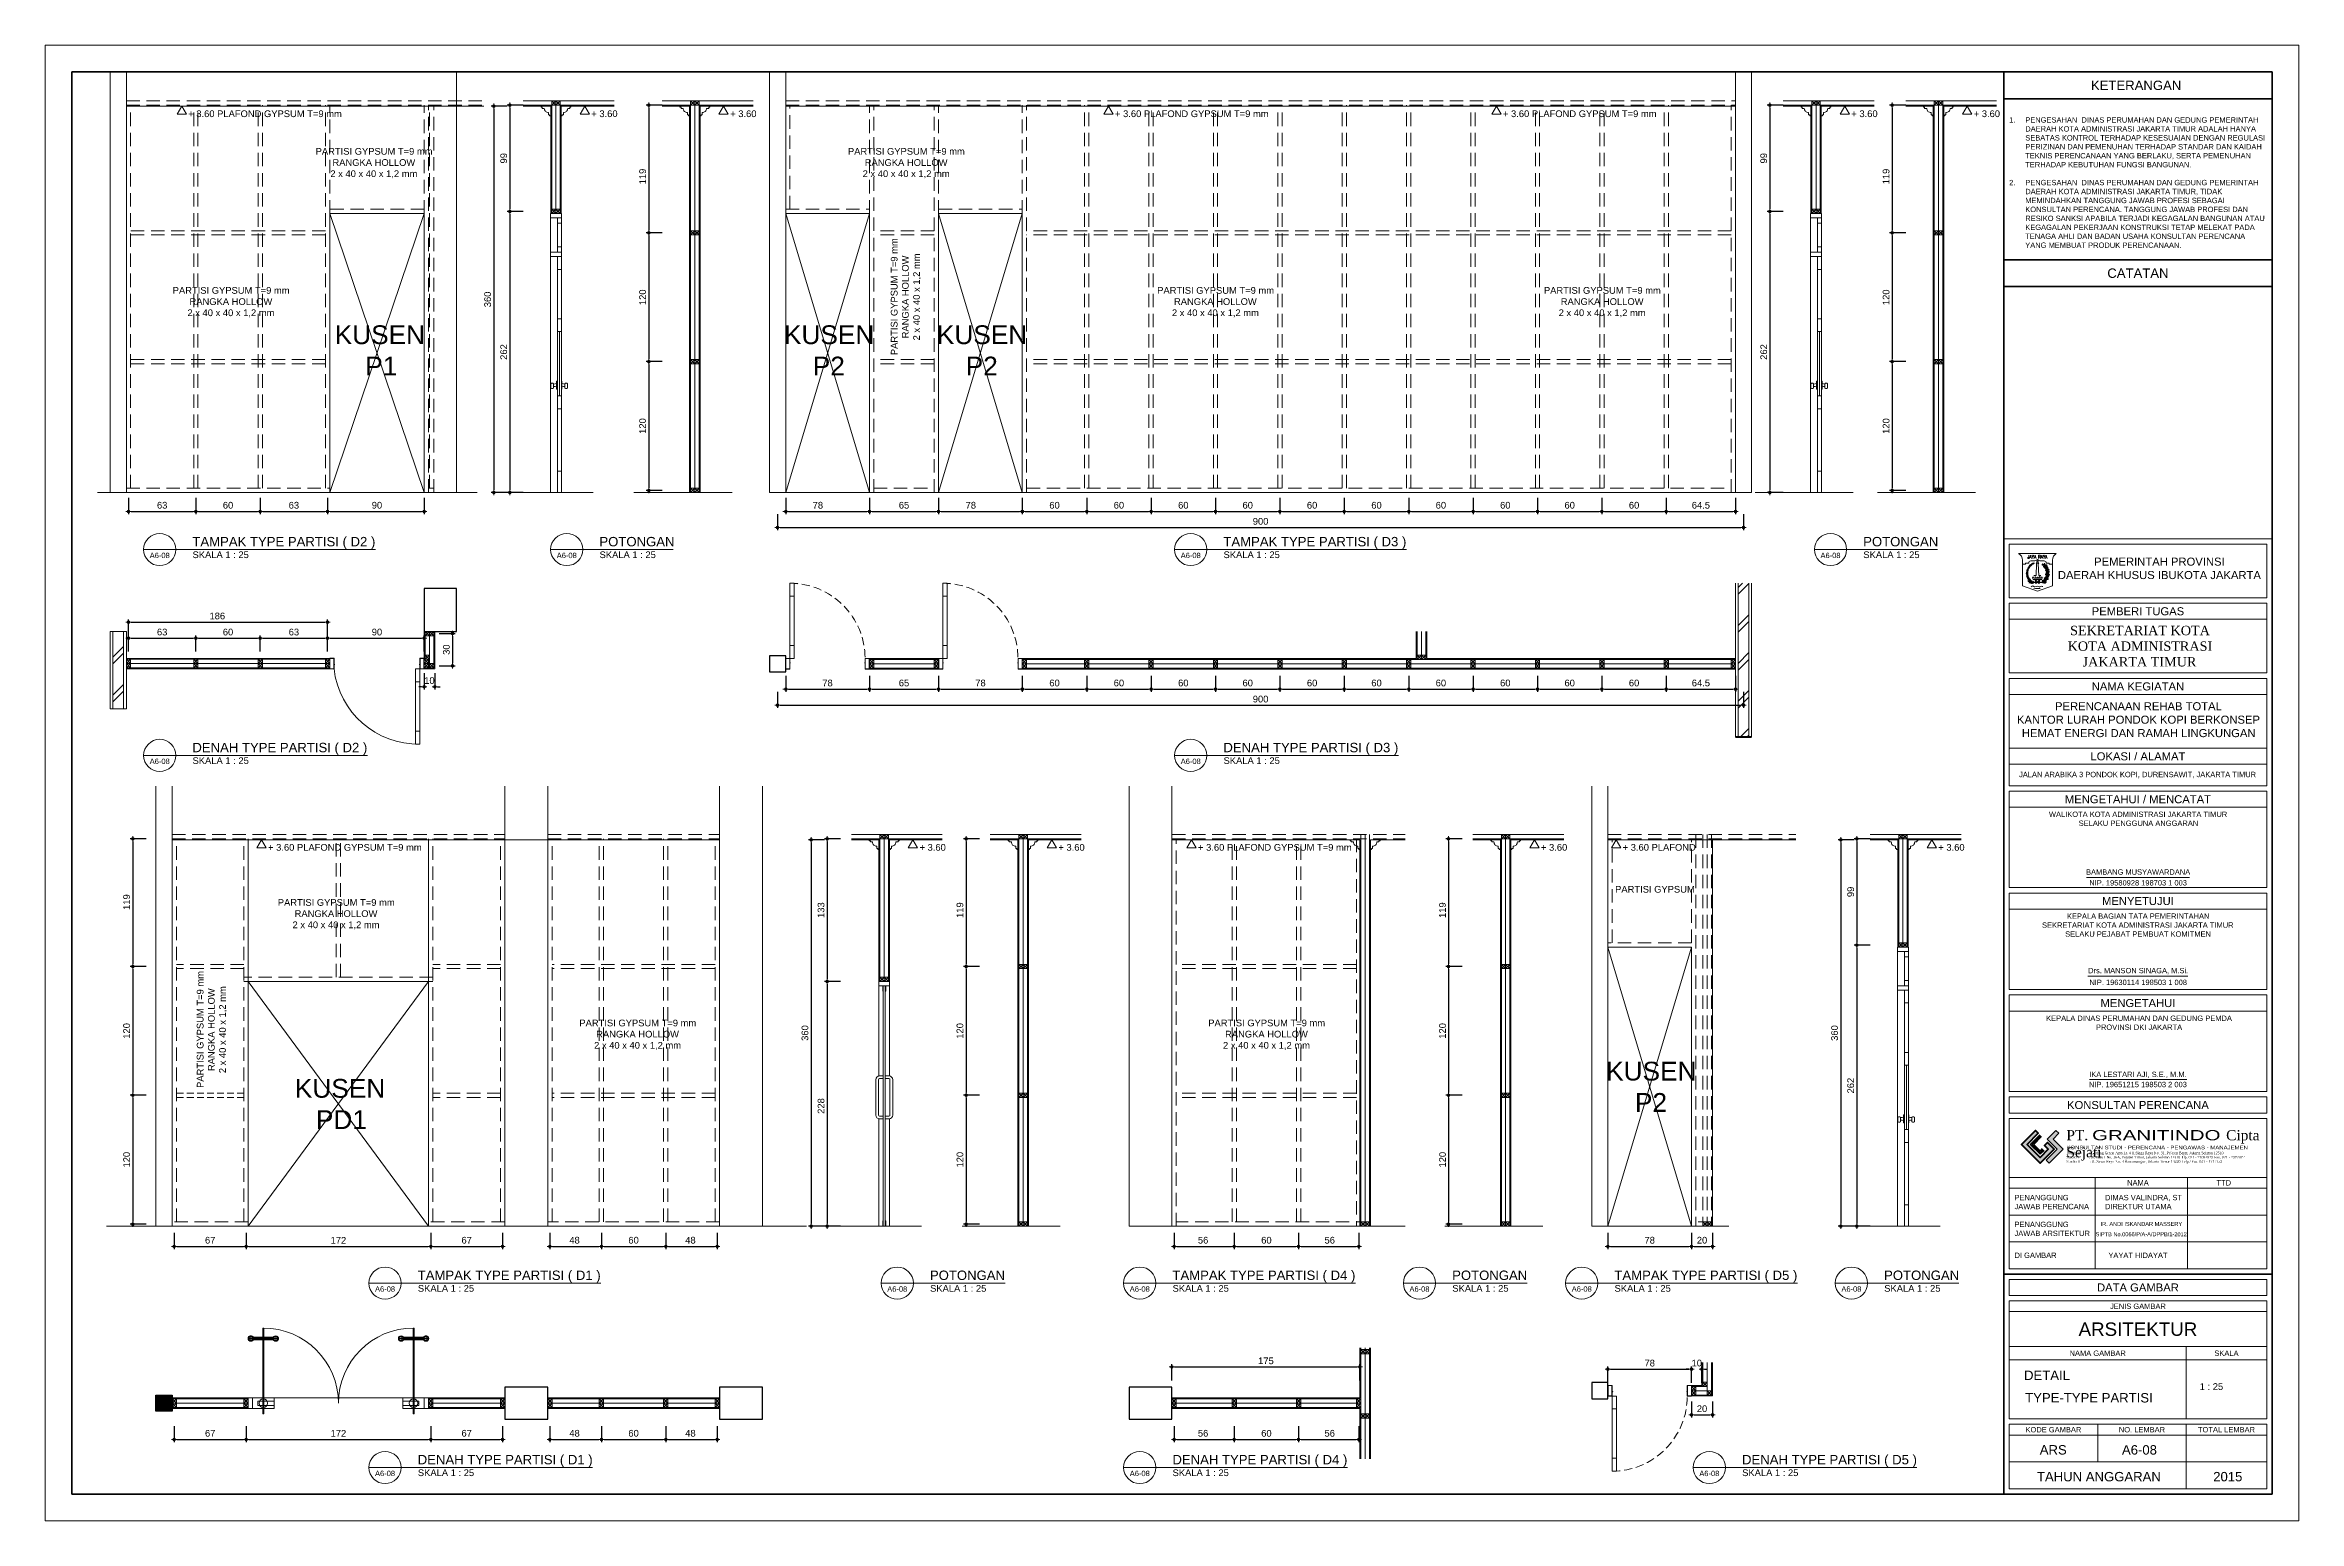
# Model space of a CAD drawing. Header units: millimetres. Extents: x -11 to 1625, y -267 to 195.
# Drawn here: x 995.2 to 1079.2, y -267 to -212 of the extents above; entities that cross this region are included whole.
import ezdxf
from ezdxf.enums import TextEntityAlignment as Align

# ---------------------------------------------------------------- set-up
doc = ezdxf.new("R2010")
doc.units = ezdxf.units.MM
doc.linetypes.add('HIDDEN', pattern=[0.375, 0.25, -0.125])
for name, color, linetype, lineweight in [('ars', 11, 'Continuous', 5), ('dinding', 5, 'Continuous', 15), ('GRS KOP', 1, 'Continuous', 35), ('KOLOM', 1, 'Continuous', 30), ('kop', 7, 'Continuous', 20), ('kus', 63, 'Continuous', 15), ('lan', 7, 'Continuous', 15), ('logo', 7, 'Continuous', 50), ('not', 7, 'Continuous', 20), ('PARTISI', 190, 'Continuous', 9), ('pla', 213, 'Continuous', 15), ('sol kol', 8, 'Continuous', 0), ('tem', 5, 'Continuous', 20), ('tepi', 5, 'Continuous', 70), ('u', 6, 'Continuous', 20)]:
    doc.layers.add(name, color=color, linetype=linetype, lineweight=lineweight)
doc.styles.add('BARU', font='complex.shx')
doc.styles.add('S', font='SIMPLEX', dxfattribs={"width": 1.1})
doc.styles.get("Standard").update_dxf_attribs({"font": 'ARIALUNI.TTF'})
doc.dimstyles.new('SK-25', dxfattribs={"dimtxt": 0.25, "dimasz": 0.1, "dimexe": 0.1, "dimexo": 0, "dimgap": 0.1, "dimtad": 1, "dimdec": 0, "dimlfac": 25, "dimzin": 12, "dimdsep": 46, "dimtxsty": 'Standard', "dimblk": 'BULAT', "dimcen": 0.1, "dimclrd": 256, "dimadec": 0, "dimazin": 3, "dimtfac": 1, "dimtdec": 0, "dimtofl": 0, "dimtmove": 0, "dimatfit": 3, "dimldrblk": 'BULAT', "dimfxl": 0, "dimtolj": 1, "dimtzin": 0, "dimarcsym": 0})
pattern_1 = [(179.99999863, (-762.7776495, 2542.9058), (1.215e-10, 0.005070422535), [])]
pattern_2 = [(270.00000137, (3079.3281595, -1299.200009), (0.005070422535, 1.21e-10), [])]

msp = doc.modelspace()

# ---------------------------------------------------------------- texts
at = {"layer": 'not', "attachment_point": 1}
for s, width, insert, char_height in [('\\pi0.035568;PARTISI GYPSUM T=9 mm\\P\\pi0.66227;RANGKA HOLLOW\\P\\pi0.58494;2 x 40 x 40 x 1,2 mm', 4.378435059, (1005.2620929, -215.8349843), 0.25), ('\\pi0.035568;PARTISI GYPSUM T=9 mm\\P\\pi0.66227;RANGKA HOLLOW\\P\\pi0.58494;2 x 40 x 40 x 1,2 mm', 4.378435059, (1025.1008554, -215.8349843), 0.25), ('\\pi0.035568;PARTISI GYPSUM T=9 mm\\P\\pi0.66227;RANGKA HOLLOW\\P\\pi0.58494;2 x 40 x 40 x 1,2 mm', 4.378435059, (999.9350736, -221.0175967), 0.25), ('\\pi0.035568;PARTISI GYPSUM T=9 mm\\P\\pi0.66227;RANGKA HOLLOW\\P\\pi0.58494;2 x 40 x 40 x 1,2 mm', 4.378435059, (1036.6263103, -221.0175967), 0.25), ('\\pi0.035568;PARTISI GYPSUM T=9 mm\\P\\pi0.66227;RANGKA HOLLOW\\P\\pi0.58494;2 x 40 x 40 x 1,2 mm', 4.378435059, (1051.0402999, -221.0175967), 0.25), ('\\pi0.023545;KUSEN \\P\\pi1.1614;P1', 3.266325282, (1005.9843941, -222.4446409), 0.7), ('\\pi0.023545;KUSEN \\P\\pi1.0979;P2', 3.266325282, (1022.7282188, -222.4446409), 0.7), ('\\pi0.023545;KUSEN \\P\\pi1.0979;P2', 3.266325282, (1028.4282188, -222.4446409), 0.7), ('\\pi0.081695;PARTISI GYPSUM', 3.078976304, (1053.6470213, -243.3358488), 0.25), ('\\pi0.035568;PARTISI GYPSUM T=9 mm\\P\\pi0.66227;RANGKA HOLLOW\\P\\pi0.58494;2 x 40 x 40 x 1,2 mm', 4.378435059, (1003.8522853, -243.826831), 0.25), ('\\pi0.035568;PARTISI GYPSUM T=9 mm\\P\\pi0.66227;RANGKA HOLLOW\\P\\pi0.58494;2 x 40 x 40 x 1,2 mm', 4.378435059, (1015.0912694, -248.3176429), 0.25), ('\\pi0.035568;PARTISI GYPSUM T=9 mm\\P\\pi0.66227;RANGKA HOLLOW\\P\\pi0.58494;2 x 40 x 40 x 1,2 mm', 4.378435059, (1038.529709, -248.3176429), 0.25), ('\\pi0.098628;KUSEN \\P\\pi1.173;P2', 3.416491229, (1053.2952613, -249.8888713), 0.7), ('\\pi0.098628;KUSEN \\P\\pi0.88338;PD1', 3.416491229, (1004.4246753, -250.5288713), 0.7)]:
    msp.add_mtext_dynamic_manual_height_columns(s, width=width, gutter_width=4.3707989, heights=[0], dxfattribs=dict(at, insert=insert, char_height=char_height))
at = {"layer": 'not', "char_height": 0.25, "attachment_point": 1, "rotation": 90}
for insert in [(1026.7345133, -223.5906093), (1000.8688326, -250.8990581)]:
    msp.add_mtext_dynamic_manual_height_columns('\\pi0.035568;PARTISI GYPSUM T=9 mm\\P\\pi0.66227;RANGKA HOLLOW\\P\\pi0.58494;2 x 40 x 40 x 1,2 mm', width=4.378435059, gutter_width=4.3707989, heights=[0], dxfattribs=dict(at, insert=insert))

# ---------------------------------------------------------------- blocks, each defined once
blk = doc.blocks.new('logo granitindo baru')
at = {"layer": 'logo'}
for points in [[(1.03, 1.463), (0.916, 1.574), (0.366, 1.024), (1.1, 0.289), (1.652, 0.843), (1.392, 1.098), (1.281, 0.987), (1.423, 0.84), (1.102, 0.519), (0.594, 1.025)], [(1.721, 1.576), (1.381, 1.236), (1.771, 0.842), (1.341, 0.407), (1.454, 0.294), (2.001, 0.844), (1.609, 1.237), (1.835, 1.464)]]:
    blk.add_hatch(color=8, dxfattribs=at).paths.add_polyline_path(points)
blk.add_lwpolyline([(1.03, 1.463), (0.916, 1.574), (0.366, 1.024), (1.1, 0.289), (1.652, 0.843), (1.392, 1.098), (1.281, 0.987), (1.423, 0.84), (1.102, 0.519), (0.594, 1.025), (1.03, 1.463), (0.916, 1.574)], dxfattribs=at)
at = {"layer": 'logo', "lineweight": 13}
for points in [[(1.089, 1.403), (0.713, 1.026), (1.101, 0.638), (1.258, 0.794)], [(1.112, 1.38), (0.759, 1.026), (1.101, 0.683), (1.235, 0.817)], [(1.134, 1.357), (0.803, 1.026), (1.101, 0.728), (1.213, 0.839)], [(1.157, 1.334), (0.85, 1.026), (1.101, 0.775), (1.189, 0.863)]]:
    blk.add_lwpolyline(points, dxfattribs=at)
at = {"layer": 'logo', "lineweight": 0}
blk.add_lwpolyline([(1.721, 1.576), (1.381, 1.236), (1.771, 0.842), (1.341, 0.407), (1.454, 0.294), (2.001, 0.844), (1.609, 1.237), (1.835, 1.464), (1.721, 1.576)], dxfattribs=at)
at = {"layer": 'logo', "insert": (2.134, 0.975), "char_height": 0.1, "attachment_point": 1}
blk.add_mtext_dynamic_manual_height_columns('{\\f@Arial Unicode MS|b0|i0|c0|p34;\\H1.4x;\\W1.2;KONSULTAN STUDI - PERENCANA - PENGAWAS - MANAJEMEN\\fTimes New Roman|b0|i0|c0|p18;\\P\\pt0.9;\\H0.71429x;\\W1;Domisili ^I: Gedung Graha Arsa Lt. 4 Jl.Siaga Raya No. 31, Pejaten Barat, Jakarta Selatan 12510\\PStudio I ^I: Jl. Batu I No. 36A, Pejaten Timur, Jakarta Selatan 12510 Tlp. 021 - 71082879 Fax. 021 - 7972072\\PStudio II          : Jl. Sawo Raya No. 4 Rawamangun, Jakarta Timur 13220 Telp / Fax. 021 - 4717152}', width=9.56937, gutter_width=0, heights=[1.67], dxfattribs=at)
at = {"layer": 'logo', "insert": (2.134, 1.589), "char_height": 0.4, "width": 7.66452, "attachment_point": 1}
blk.add_mtext('{\\fTimes New Roman|b0|i0|c0|p18;PT. \\fCityBlueprint|b0|i0|c2|p2;\\W1.5;GRANITINDO \\fTimes New Roman|b0|i0|c0|p18;\\W1;Cipta Sejati}', dxfattribs=at)
blk = doc.blocks.new('kop')
at = {"layer": 'ars'}
for p, q in [((74.521, 35.599), (74.496, 35.614)), ((74.534, 35.595), (74.538, 35.581)), ((74.578, 35.526), (74.553, 35.541)), ((74.578, 35.526), (74.581, 35.555)), ((74.6, 35.468), (74.612, 35.457)), ((74.614, 35.467), (74.614, 35.452)), ((74.634, 35.366), (74.615, 35.388)), ((74.631, 35.289), (74.635, 35.273)), ((74.634, 35.366), (74.643, 35.394)), ((74.642, 35.304), (74.637, 35.29)), ((74.472, 34.989), (74.502, 34.992)), ((74.537, 35.048), (74.537, 35.078)), ((74.552, 35.066), (74.578, 35.081)), ((74.621, 35.202), (74.607, 35.228)), ((74.621, 35.202), (74.64, 35.225))]:
    blk.add_line(p, q, dxfattribs=at)
for centre, radius, start, end in [((73.816, 35.253), 0.061, 2.2926, 66.75394), ((73.901, 35.312), 0.061, 182.2926, 246.75394), ((73.906, 35.362), 0.061, 172.39949, 236.86083), ((73.812, 35.319), 0.061, 352.39949, 56.86083), ((73.916, 35.414), 0.061, 164.61904, 229.08037), ((73.817, 35.384), 0.061, 344.61904, 49.08037), ((73.933, 35.316), 0.061, 120.67989, 185.14122), ((74.278, 35.315), 0.405, 114.0856, 237.63251), ((73.842, 35.364), 0.061, 300.67989, 5.14122), ((73.923, 35.456), 0.0488, 158.86486, 223.3262), ((73.936, 35.271), 0.061, 130.573, 195.03434), ((73.852, 35.424), 0.061, 292.89943, 357.36077), ((73.937, 35.365), 0.061, 112.89943, 177.36077), ((73.842, 35.44), 0.0488, 338.86486, 43.3262), ((73.837, 35.302), 0.061, 310.573, 15.03434), ((73.873, 35.469), 0.0488, 287.14526, 351.60659), ((73.935, 35.415), 0.0488, 107.14526, 171.60659), ((73.942, 35.493), 0.0488, 150.29963, 214.76097), ((73.859, 35.489), 0.0488, 330.29963, 34.76097), ((73.948, 35.451), 0.0488, 98.58003, 163.04136), ((73.894, 35.513), 0.0488, 278.58003, 343.04136), ((73.961, 35.528), 0.0488, 145.79893, 210.26027), ((73.879, 35.531), 0.0488, 325.79893, 30.26027), ((73.916, 35.552), 0.0488, 274.07933, 338.54067), ((73.965, 35.485), 0.0488, 94.07933, 158.54067), ((73.985, 35.56), 0.0488, 139.36791, 203.82924), ((73.904, 35.572), 0.0488, 319.36791, 23.82924), ((73.984, 35.517), 0.0488, 87.6483, 152.10964), ((73.943, 35.589), 0.0488, 267.6483, 332.10964), ((74.012, 35.589), 0.0488, 133.84164, 198.30297), ((73.932, 35.609), 0.0488, 313.84164, 18.30297), ((74.007, 35.547), 0.0488, 82.12203, 146.58337), ((73.973, 35.622), 0.0488, 262.12203, 326.58337), ((74.036, 35.612), 0.0439, 126.62395, 191.08528), ((73.967, 35.639), 0.0439, 306.62395, 11.08528), ((74.026, 35.575), 0.0439, 74.90434, 139.36568), ((74.005, 35.646), 0.0439, 254.90434, 319.36568), ((74, 35.656), 0.0352, 303.96096, 8.42229), ((74.054, 35.632), 0.0352, 123.96096, 188.42229), ((74.045, 35.603), 0.0352, 72.24135, 136.70269), ((74.03, 35.66), 0.0352, 252.24135, 316.70269), ((74.027, 35.676), 0.0352, 297.74061, 2.20194), ((74.078, 35.647), 0.0352, 117.74061, 182.20194), ((74.066, 35.619), 0.0352, 66.021, 130.48234), ((74.057, 35.677), 0.0352, 246.021, 310.48234), ((74.097, 35.661), 0.0281, 113.40069, 177.86202), ((74.058, 35.688), 0.0281, 293.40069, 357.86202), ((74.086, 35.64), 0.0281, 61.68108, 126.14242), ((74.082, 35.687), 0.0281, 241.68108, 306.14242), ((74.082, 35.701), 0.0281, 293.40069, 357.86202), ((74.121, 35.674), 0.0281, 113.40069, 177.86202), ((74.11, 35.653), 0.0281, 61.68108, 126.14242), ((74.106, 35.7), 0.0281, 241.68108, 306.14242), ((74.117, 35.713), 0.0281, 260.93685, 325.39819), ((74.136, 35.669), 0.0281, 80.93685, 145.39819), ((74.232, 35.315), 0.405, 302.36749, 44.48513), ((74.485, 35.674), 0.0613, 235.51536, 280.6207), ((74.445, 35.613), 0.0507, 1.42482, 71.62404), ((74.541, 35.601), 0.0613, 235.51536, 280.6207), ((74.589, 35.652), 0.0795, 151.18188, 225.99565), ((74.502, 35.54), 0.0507, 1.42482, 71.62404), ((74.526, 35.44), 0.0795, 20.9123, 95.72607), ((74.592, 35.547), 0.0795, 200.9123, 275.72607), ((74.464, 35.633), 0.0795, 331.18188, 45.99565), ((74.611, 35.596), 0.0507, 162.59462, 232.79384), ((74.623, 35.449), 0.0613, 217.22881, 262.33415), ((74.538, 35.6), 0.0613, 313.59796, 358.7033), ((74.663, 35.361), 0.0795, 171.16409, 245.97786), ((74.552, 35.301), 0.0795, 351.16409, 65.97786), ((74.566, 35.403), 0.0507, 343.13827, 53.33749), ((74.562, 35.252), 0.0507, 331.52956, 41.72878), ((74.684, 35.504), 0.0795, 133.19986, 208.01363), ((74.559, 35.525), 0.0795, 313.19986, 28.01363), ((74.682, 35.427), 0.0507, 150.06789, 220.26711), ((74.688, 35.241), 0.0507, 128.27812, 198.47734), ((74.721, 35.315), 0.0795, 113.30268, 188.11645), ((74.611, 35.377), 0.0795, 293.30268, 8.11645), ((74.611, 35.447), 0.0613, 301.07123, 346.17657), ((73.829, 35.191), 0.061, 12.66278, 77.12411), ((73.902, 35.264), 0.061, 192.66278, 257.12411), ((73.907, 35.225), 0.061, 200.21515, 264.67648), ((73.844, 35.143), 0.061, 20.21515, 84.67648), ((73.921, 35.183), 0.061, 206.16011, 270.62144), ((73.867, 35.095), 0.061, 26.16011, 90.62144), ((73.943, 35.23), 0.061, 140.94317, 205.40451), ((73.841, 35.243), 0.061, 320.94317, 25.40451), ((73.941, 35.145), 0.061, 208.50798, 272.96932), ((73.891, 35.055), 0.061, 28.50798, 92.96932), ((73.957, 35.19), 0.061, 140.94317, 205.40451), ((73.854, 35.203), 0.061, 320.94317, 25.40451), ((73.921, 35.015), 0.061, 40.03108, 104.49242), ((73.953, 35.113), 0.061, 220.03108, 284.49242), ((73.974, 35.153), 0.061, 146.90284, 211.36418), ((73.871, 35.155), 0.061, 326.90284, 31.36418), ((73.956, 34.978), 0.061, 49.20062, 113.66196), ((73.971, 35.08), 0.061, 229.20062, 293.66196), ((73.997, 35.115), 0.061, 146.69526, 211.1566), ((73.893, 35.117), 0.061, 326.69526, 31.1566), ((74.021, 35.084), 0.061, 144.86352, 209.32486), ((73.918, 35.089), 0.061, 324.86352, 29.32486), ((73.99, 34.949), 0.061, 44.42228, 108.88361), ((74.014, 35.049), 0.061, 224.42228, 288.88361), ((74.049, 35.054), 0.061, 144.49027, 208.9516), ((73.946, 35.059), 0.061, 324.49027, 28.9516), ((74.08, 35.031), 0.061, 156.18026, 220.64159), ((73.978, 35.016), 0.061, 336.18026, 40.64159), ((74.567, 35.052), 0.0795, 137.1076, 211.92137), ((74.441, 35.064), 0.0795, 317.1076, 31.92137), ((74.547, 34.969), 0.0507, 83.44322, 153.64244), ((74.537, 35.042), 0.0613, 234.44656, 279.55191), ((74.569, 34.993), 0.0612, 69.89618, 144.70994), ((74.541, 35.085), 0.0612, 249.89618, 324.70994), ((74.582, 35.119), 0.0613, 176.98724, 222.09259), ((74.509, 35.12), 0.0507, 302.89671, 13.09593), ((74.644, 35.186), 0.0795, 153.08913, 227.9029), ((74.627, 35.286), 0.0613, 205.62009, 250.72544), ((74.52, 35.163), 0.0795, 333.08913, 47.9029), ((74.629, 35.078), 0.0507, 106.58179, 176.78101), ((74.591, 35.141), 0.0613, 257.58513, 302.69047), ((74.602, 35.228), 0.0795, 271.02002, 345.83379), ((74.68, 35.129), 0.0795, 91.02002, 165.83379), ((74.63, 35.285), 0.0613, 279.28146, 324.3868)]:
    blk.add_arc(centre, radius, start, end, dxfattribs=at)
at = {"layer": 'ars', "color": 11}
for centre, radius, start, end in [((74.491, 34.995), 0.0613, 158.86957, 203.97492), ((74.422, 35.02), 0.0507, 284.77904, 354.97826), ((74.44, 34.986), 0.016, 270, 302.36749)]:
    blk.add_arc(centre, radius, start, end, dxfattribs=at)
at = {"layer": 'ars'}
for points, start_tangent, end_tangent in [([(74.461, 35.651), (74.466, 35.634), (74.45, 35.624), (74.429, 35.623), (74.426, 35.64), (74.439, 35.661), (74.444, 35.672), (74.461, 35.663), (74.461, 35.651)], (0.714442, -0.699695), (0.714442, -0.699695)), ([(74.518, 35.578), (74.523, 35.561), (74.507, 35.551), (74.486, 35.55), (74.483, 35.567), (74.496, 35.588), (74.501, 35.599), (74.518, 35.589), (74.518, 35.578)], (0.714442, -0.699695), (0.714442, -0.699695)), ([(74.594, 35.435), (74.593, 35.416), (74.574, 35.412), (74.555, 35.418), (74.556, 35.435), (74.576, 35.451), (74.584, 35.459), (74.597, 35.445), (74.594, 35.435)], (0.458819, -0.88853), (0.458819, -0.88853)), ([(74.596, 35.277), (74.591, 35.26), (74.572, 35.259), (74.554, 35.269), (74.559, 35.285), (74.581, 35.297), (74.591, 35.303), (74.601, 35.287), (74.596, 35.277)], (0.270637, -0.962681), (0.270637, -0.962681)), ([(74.571, 35.605), (74.582, 35.591), (74.6, 35.598), (74.612, 35.615), (74.601, 35.627), (74.576, 35.629), (74.564, 35.631), (74.562, 35.612), (74.571, 35.605)], (0.149901, -0.988701), (0.149901, -0.988701)), ([(74.644, 35.445), (74.652, 35.429), (74.671, 35.432), (74.687, 35.445), (74.678, 35.46), (74.654, 35.467), (74.643, 35.472), (74.637, 35.453), (74.644, 35.445)], (-0.068112, -0.997678), (-0.068112, -0.997678)), ([(74.66, 35.272), (74.661, 35.253), (74.68, 35.25), (74.699, 35.256), (74.697, 35.273), (74.677, 35.288), (74.669, 35.297), (74.656, 35.282), (74.66, 35.272)], (-0.433585, -0.901113), (-0.433585, -0.901113)), ([(74.463, 35.013), (74.447, 35.004), (74.433, 35.018), (74.428, 35.037), (74.443, 35.045), (74.467, 35.037), (74.479, 35.034), (74.474, 35.016), (74.463, 35.013)], (-0.515761, -0.856733), (-0.515761, -0.856733)), ([(74.551, 35.127), (74.539, 35.113), (74.521, 35.122), (74.51, 35.139), (74.522, 35.151), (74.547, 35.151), (74.559, 35.152), (74.56, 35.133), (74.551, 35.127)], (-0.223771, -0.974642), (-0.223771, -0.974642)), ([(74.549, 35.011), (74.537, 34.997), (74.548, 34.981), (74.566, 34.972), (74.576, 34.985), (74.573, 35.01), (74.573, 35.022), (74.554, 35.021), (74.549, 35.011)], (-0.942817, -0.33331), (-0.942817, -0.33331)), ([(74.614, 35.117), (74.608, 35.1), (74.624, 35.089), (74.645, 35.088), (74.649, 35.104), (74.636, 35.126), (74.631, 35.137), (74.614, 35.128), (74.614, 35.117)], (-0.735998, -0.676983), (-0.735998, -0.676983))]:
    blk.add_spline(points, degree=3, dxfattribs=dict(at, start_tangent=start_tangent, end_tangent=end_tangent))
for points in [[(74.445, 34.97), (74.47, 34.975), (74.522, 34.973), (74.56, 34.955)], [(74.445, 34.97), (74.468, 34.959), (74.518, 34.947), (74.56, 34.955)]]:
    blk.add_spline(points, degree=3, dxfattribs=at)
at = {"layer": 'GRS KOP'}
for p, q in [((73, 1), (73, 54)), ((83, 1), (83, 54)), ((73, 53), (83, 53)), ((73, 47), (83, 47)), ((73, 46), (83, 46)), ((73, 9.2), (83, 9.2))]:
    blk.add_line(p, q, dxfattribs=at)
blk.add_lwpolyline([(1, 54), (83, 54), (83, 1), (1, 1)], close=True, dxfattribs=at)
at = {"layer": 'kop', "color": 7}
for p, q in [((84, 55), (0, 55)), ((0, 55), (0, 0)), ((84, 55), (84, 0)), ((84, 55), (84, 0)), ((74.205, 35.69), (74.305, 35.69)), ((74.225, 35.67), (74.205, 35.23)), ((74.235, 35.698), (74.275, 35.698)), ((74.285, 35.67), (74.305, 35.23)), ((74.075, 35.17), (74.124, 35.17)), ((74.075, 35.17), (74.095, 35.09)), ((74.095, 35.09), (74.415, 35.09)), ((74.124, 35.23), (74.124, 35.228)), ((74.124, 35.23), (74.205, 35.23)), ((74.124, 35.228), (74.129, 35.228)), ((74.124, 35.17), (74.134, 35.13)), ((74.134, 35.13), (74.376, 35.13)), ((74.195, 35.15), (74.235, 35.15)), ((74.275, 35.15), (74.315, 35.15)), ((74.305, 35.23), (74.386, 35.23)), ((74.376, 35.13), (74.386, 35.17)), ((74.381, 35.228), (74.386, 35.228)), ((74.386, 35.23), (74.386, 35.228)), ((74.386, 35.17), (74.435, 35.17)), ((74.415, 35.09), (74.435, 35.17)), ((0, 0), (84, 0))]:
    blk.add_line(p, q, dxfattribs=at)
at = {"layer": 'kop'}
for p, q in [((83, 36.6), (73, 36.6)), ((73.2, 34.4), (73.2, 36.4)), ((82.8, 36.4), (73.2, 36.4)), ((82.8, 34.4), (82.8, 36.4)), ((82.8, 34.4), (73.2, 34.4)), ((73.2, 31.6), (73.2, 34.2)), ((82.8, 34.2), (73.2, 34.2)), ((82.8, 31.6), (82.8, 34.2)), ((82.8, 33.6), (73.2, 33.6)), ((82.8, 31.6), (73.2, 31.6)), ((73.2, 27.4), (73.2, 31.4)), ((82.8, 31.4), (73.2, 31.4)), ((82.8, 27.4), (82.8, 31.4)), ((82.8, 30.8), (73.2, 30.8)), ((82.8, 28.8), (73.2, 28.8)), ((82.8, 28.2), (73.2, 28.2)), ((82.8, 27.4), (73.2, 27.4)), ((73.2, 23.6), (73.2, 27.2)), ((82.8, 27.2), (73.2, 27.2)), ((82.8, 23.6), (82.8, 27.2)), ((82.8, 26.6), (73.2, 26.6)), ((82.8, 23.6), (73.2, 23.6)), ((76.089, 23.976), (79.928, 23.976)), ((73.2, 19.8), (73.2, 23.4)), ((82.8, 23.4), (73.2, 23.4)), ((82.8, 22.8), (73.2, 22.8)), ((82.8, 19.8), (82.8, 23.4)), ((76.127, 20.296), (79.863, 20.296)), ((82.8, 19.8), (73.2, 19.8)), ((73.2, 16), (73.2, 19.6)), ((82.8, 19.6), (73.2, 19.6)), ((82.8, 16), (82.8, 19.6)), ((82.8, 19), (73.2, 19)), ((82.8, 16), (73.2, 16)), ((73.2, 9.4), (73.2, 15)), ((82.8, 15), (73.2, 15)), ((82.8, 9.4), (82.8, 15)), ((82.8, 12.8), (73.2, 12.8)), ((76.4, 9.4), (76.4, 12.8)), ((79.842, 9.4), (79.842, 12.8)), ((82.8, 12.4), (73.2, 12.4)), ((73.2, 12.4), (73.2, 11.4)), ((82.8, 11.4), (73.2, 11.4)), ((82.8, 10.4), (73.2, 10.4)), ((82.8, 9.4), (73.2, 9.4)), ((73.2, 7.8), (82.8, 7.8)), ((73.2, 6.5), (82.8, 6.5)), ((73.2, 6), (82.8, 6)), ((79.8, 3.8), (79.8, 6.5)), ((76.5, 2.2), (76.5, 3.6)), ((79.8, 1.2), (79.8, 3.6)), ((73.2, 3.2), (82.8, 3.2)), ((73.2, 2.2), (82.8, 2.2))]:
    blk.add_line(p, q, dxfattribs=at)
at = {"layer": 'kop', "color": 5}
for p, q in [((74.955, 36.05), (73.555, 36.05)), ((73.695, 35.81), (73.695, 34.85)), ((73.695, 35.65), (73.815, 35.65)), ((73.815, 35.69), (73.815, 35.65)), ((73.815, 35.69), (73.935, 35.69)), ((73.935, 35.73), (73.935, 35.69)), ((74.575, 35.73), (74.575, 35.69)), ((74.695, 35.69), (74.575, 35.69)), ((74.695, 35.69), (74.695, 35.65)), ((74.815, 35.65), (74.695, 35.65)), ((74.815, 35.81), (74.815, 34.85)), ((73.695, 34.85), (74.255, 34.65)), ((74.225, 34.95), (74.171, 35.022)), ((74.255, 34.986), (74.203, 35.046)), ((74.225, 34.95), (74.21, 34.93)), ((74.255, 34.986), (74.307, 35.046)), ((74.255, 34.65), (74.815, 34.85)), ((74.285, 34.95), (74.339, 35.022)), ((74.285, 34.95), (74.3, 34.93))]:
    blk.add_line(p, q, dxfattribs=at)
at = {"layer": 'kop', "color": 7}
for points in [[(74.235, 35.698), (74.233, 35.701), (74.231, 35.704), (74.229, 35.707), (74.228, 35.71), (74.227, 35.713), (74.227, 35.715), (74.226, 35.718), (74.226, 35.72), (74.226, 35.723), (74.226, 35.725), (74.226, 35.728), (74.226, 35.731), (74.226, 35.733), (74.227, 35.736), (74.228, 35.738), (74.229, 35.741), (74.23, 35.743), (74.232, 35.746), (74.234, 35.749), (74.236, 35.753), (74.24, 35.758), (74.244, 35.763), (74.249, 35.77), (74.255, 35.778)], [(74.275, 35.698), (74.277, 35.701), (74.279, 35.704), (74.281, 35.707), (74.282, 35.71), (74.283, 35.713), (74.283, 35.715), (74.284, 35.718), (74.284, 35.72), (74.284, 35.723), (74.284, 35.725), (74.284, 35.728), (74.284, 35.731), (74.284, 35.733), (74.283, 35.736), (74.282, 35.738), (74.281, 35.741), (74.28, 35.743), (74.278, 35.746), (74.276, 35.749), (74.274, 35.753), (74.27, 35.758), (74.266, 35.763), (74.261, 35.77), (74.255, 35.778)]]:
    blk.add_lwpolyline(points, dxfattribs=at)
at = {"layer": 'kop', "color": 1}
blk.add_lwpolyline([(74.07, 34.97), (74.44, 34.97)], close=True, dxfattribs=at)
at = {"layer": 'kop', "color": 5}
for points in [[(74.21, 34.97), (74.18, 34.93)], [(74.3, 34.97), (74.33, 34.93)]]:
    blk.add_lwpolyline(points, dxfattribs=at)
at = {"layer": 'kop'}
blk.add_lwpolyline([(76.189, 16.449), (79.826, 16.449)], dxfattribs=at)
for points in [[(73.2, 15.2), (82.8, 15.2), (82.8, 15.8), (73.2, 15.8)], [(73.2, 8.4), (82.8, 8.4), (82.8, 9), (73.2, 9)], [(73.2, 3.8), (82.8, 3.8), (82.8, 8.2), (73.2, 8.2)], [(73.2, 1.2), (82.8, 1.2), (82.8, 3.6), (73.2, 3.6)]]:
    blk.add_lwpolyline(points, close=True, dxfattribs=at)
at = {"layer": 'kop', "color": 5}
for centre, radius, start, end in [((73.419, 35.81), 0.276, 0, 60.51287), ((73.975, 35.73), 0.04, 90, 180), ((74.535, 35.73), 0.04, 0, 90), ((75.091, 35.81), 0.276, 119.48713, 180), ((74.187, 35.034), 0.02, 36.8699, 216.8699), ((74.323, 35.034), 0.02, 323.1301, 143.1301)]:
    blk.add_arc(centre, radius, start, end, dxfattribs=at)
at = {"layer": 'kop', "color": 7}
for centre, radius, start, end in [((74.198, 35.663), 0.0283, 15, 75), ((74.312, 35.663), 0.0283, 105, 165), ((74.079, 35.119), 0.12, 15, 65.38943), ((74.255, 35.15), 0.02, 0, 180), ((74.431, 35.119), 0.12, 114.61057, 165)]:
    blk.add_arc(centre, radius, start, end, dxfattribs=at)
at = {"layer": 'kop', "color": 1}
blk.add_arc((74.07, 34.986), 0.016, 237.63251, 270, dxfattribs=at)
at = {"layer": 'kop', "color": 5}
for points in [[(74.255, 35.83), (74.232, 35.807), (74.2, 35.793), (74.12, 35.782), (74.046, 35.777), (73.975, 35.77)], [(74.255, 35.83), (74.278, 35.807), (74.31, 35.793), (74.39, 35.782), (74.464, 35.777), (74.535, 35.77)], [(74.023, 34.99), (74.006, 34.984), (73.974, 34.992), (73.925, 35.01), (73.891, 35.041)], [(74.038, 34.971), (74.016, 34.967), (73.997, 34.959), (73.964, 34.956), (73.932, 34.964)], [(74.082, 34.965), (74.066, 34.956), (74.034, 34.952), (74.006, 34.952), (73.992, 34.948)], [(74.015, 34.807), (74.089, 34.844), (74.162, 34.807), (74.249, 34.833), (74.326, 34.809), (74.4, 34.83), (74.45, 34.817)], [(74.125, 34.97), (74.104, 34.959), (74.093, 34.947), (74.051, 34.932), (74.033, 34.937)], [(74.113, 34.984), (74.085, 34.986), (74.071, 34.993), (74.051, 34.993)], [(74.125, 34.97), (74.112, 34.996), (74.085, 35.02), (74.081, 35.031)], [(74.12, 34.747), (74.16, 34.759), (74.204, 34.744), (74.255, 34.753), (74.3, 34.744), (74.332, 34.758), (74.357, 34.749)]]:
    blk.add_spline(points, degree=3, dxfattribs=at)
at = {"xscale": 0.9500000000000455, "yscale": 0.9500000000000455, "zscale": 0.9500000000000455}
blk.add_blockref('logo granitindo baru', (73.307, 13.056), dxfattribs=at)
at = {"layer": 'kop'}
for s, height, p in [('KETERANGAN ', 0.35, (78, 53.5)), ('CATATAN', 0.35, (78, 46.5)), ('DAERAH KHUSUS IBUKOTA JAKARTA', 0.29998, (78.8, 35.25)), ('PEMERINTAH PROVINSI', 0.29998, (78.8, 35.75)), ('PEMBERI TUGAS', 0.3, (78, 33.9)), ('NAMA KEGIATAN', 0.3, (78, 31.1)), ('LOKASI / ALAMAT', 0.3, (78, 28.5)), ('JALAN ARABIKA 3 PONDOK KOPI, DURENSAWIT, JAKARTA TIMUR', 0.2, (77.986, 27.8)), ('MENGETAHUI / MENCATAT', 0.3, (78, 26.9)), ('BAMBANG MUSYAWARDANA', 0.19926, (78.007, 24.183)), ('NIP. 19580928 198703 1 003', 0.19926, (78.007, 23.78)), ('MENYETUJUI', 0.3, (78, 23.1)), ('Drs. MANSON SINAGA, M.Si.', 0.19926, (78.009, 20.496)), ('NIP. 19630114 198503 1 008', 0.19926, (78.009, 20.071)), ('MENGETAHUI', 0.3, (78, 19.3)), ('NIP. 19651215 198503 2 003', 0.2, (77.999, 16.264)), ('IKA LESTARI AJI, S.E., M.M.', 0.2, (77.999, 16.625)), ('KONSULTAN PERENCANA', 0.3, (78, 15.5)), ('NAMA', 0.2, (78, 12.6)), ('TTD', 0.2, (81.2, 12.6)), ('DATA GAMBAR', 0.3, (78, 8.7)), ('JENIS GAMBAR', 0.2, (78, 8)), ('ARSITEKTUR', 0.5, (78, 7.146)), ('NAMA GAMBAR', 0.2, (76.5, 6.25)), ('SKALA', 0.2, (81.3, 6.25)), ('KODE GAMBAR', 0.2, (74.85, 3.4)), ('NO. LEMBAR', 0.2, (78.15, 3.4)), ('TOTAL LEMBAR', 0.2, (81.3, 3.4)), ('ARS', 0.35, (74.844, 2.65)), ('TAHUN ANGGARAN', 0.35, (76.545, 1.65)), ('2015', 0.35, (81.349, 1.65))]:
    blk.add_text(s, height=height, dxfattribs=at).set_placement(p, align=Align.MIDDLE)
at = {"layer": 'kop', "color": 5, "style": 'BARU', "width": 0.9}
blk.add_text('JAYA RAYA', height=0.12, dxfattribs=at).set_placement((74.255, 35.93), align=Align.MIDDLE)
at = {"layer": 'kop'}
blk.add_text('SIPTB No.0066/P/A-A/DPPB/1-2012', height=0.15, dxfattribs=at).set_placement((78.122, 10.609), align=Align.CENTER)
for s, insert, char_height, width, attachment_point in [('\\pi-0.6,l0.6,t0.6;1.^IPENGESAHAN  DINAS PERUMAHAN DAN GEDUNG PEMERINTAH DAERAH KOTA ADMINISTRASI JAKARTA TIMUR ADALAH HANYA SEBATAS KONTROL TERHADAP KESESUAIAN DENGAN REGULASI PERIZINAN DAN PEMENUHAN TERHADAP STANDAR DAN KAIDAH TEKNIS PERENCANAAN YANG BERLAKU, SERTA PEMENUHAN TERHADAP KEBUTUHAN FUNGSI BANGUNAN.\\P\\P2.^IPENGESAHAN  DINAS PERUMAHAN DAN GEDUNG PEMERINTAH DAERAH KOTA ADMINISTRASI JAKARTA TIMUR, TIDAK MEMINDAHKAN TANGGUNG JAWAB PROFESI SEBAGAI KONSULTAN PERENCANA. TANGGUNG JAWAB PROFESI DAN RESIKO SANKSI APABILA TERJADI KEGAGALAN BANGUNAN ATAU KEGAGALAN PEKERJAAN KONSTRUKSI TETAP MELEKAT PADA TENAGA AHLI DAN BADAN USAHA KONSULTAN PERENCANA YANG MEMBUAT PRODUK PERENCANAAN.', (73.2, 49.875), 0.2, 9.6, 4), ('PENANGGUNG\\PJAWAB PERENCANA', (73.4, 12.15), 0.2, 8.33062, 1), ('DIMAS VALINDRA, ST\\PDIREKTUR UTAMA', (76.77, 12.15), 0.2, 8.16499, 1), ('PENANGGUNG\\PJAWAB ARSITEKTUR', (73.4, 11.15), 0.2, 8.79211, 1), ('IR. ANDI ISKANDAR MASSERY', (76.609, 11.143), 0.15, 4.04264, 1), ('DI GAMBAR', (73.4, 10), 0.2, 7.59768, 1)]:
    blk.add_mtext(s, dxfattribs=dict(at, insert=insert, char_height=char_height, width=width, attachment_point=attachment_point))
at = {"layer": 'kop', "attachment_point": 1, "style": 'BARU'}
for s, width, insert, char_height in [('\\pi1.4375;{\\fRomantic|b0|i0|c2|p2;SEKRETARIAT KOTA\\P\\pi1.3461;KOTA ADMINISTRASI\\P\\pi1.9027;JAKARTA TIMUR}', 7.94943, (74.033, 33.359), 0.35), ('\\pi0.65609;{\\fArial|b0|i0|c0|p34;WALIKOTA KOTA ADMINISTRASI JAKARTA TIMUR\\P\\pi1.7645;SELAKU PENGGUNA ANGGARAN}', 7.94943, (74.027, 26.434), 0.2), ('\\pi1.5072;{\\fArial|b0|i0|c0|p34;KEPALA BAGIAN TATA PEMERINTAHAN\\P\\pi0.57794;SEKRETARIAT KOTA ADMINISTRASI JAKARTA TIMUR\\P\\pi1.4412;SELAKU PEJABAT PEMBUAT KOMITMEN}', 8.28085, (73.847, 22.638), 0.2), ('\\pi1.1521;{\\fArial|b0|i0|c0|p34;KEPALA DINAS PERUMAHAN DAN GEDUNG PEMDA\\P\\pi3.0079;PROVINSI DKI JAKARTA}', 9.20836, (73.427, 18.833), 0.2)]:
    blk.add_mtext_dynamic_manual_height_columns(s, width=width, gutter_width=1.5, heights=[0], dxfattribs=dict(at, insert=insert, char_height=char_height))
at = {"layer": 'kop', "insert": (73.464, 30.51), "char_height": 0.3, "attachment_point": 1}
blk.add_mtext_dynamic_manual_height_columns('\\pi1.446;PERENCANAAN REHAB TOTAL \\P\\pi0.026798;KANTOR LURAH PONDOK KOPI BERKONSEP \\P\\pi0.21087;HEMAT ENERGI DAN RAMAH LINGKUNGAN', width=9.06362, gutter_width=1.5, heights=[0], dxfattribs=at)
at = {"layer": 'kop', "style": 'BARU', "flags": 4}
for p, height in [((73.8, 5.4), 0.35), ((73.8, 4.9), 0.35), ((80.303, 5.382), 0.25), ((73.8, 4.4), 0.35), ((80.303, 4.882), 0.25), ((80.303, 4.382), 0.25)]:
    blk.add_attdef('-', p, '', height=height, dxfattribs=at)
at = {"layer": 'kop', "flags": 4}
for tag, p in [('AR-00', (78.057, 2.648)), ('00', (81.238, 2.647))]:
    blk.add_attdef(tag, text='', height=0.35, dxfattribs=at).set_placement(p, align=Align.MIDDLE)
blk = doc.blocks.new('K1')
at = {"layer": 'KOLOM'}
blk.add_lwpolyline([(0.2, 0.15), (-0.2, 0.15), (-0.2, -0.15), (0.2, -0.15), (0.2, 0.15)], dxfattribs=at)
blk = doc.blocks.new('KP')
at = {"layer": 'KOLOM'}
blk.add_lwpolyline([(0.075, -0.075), (-0.075, -0.075), (-0.075, 0.075), (0.075, 0.075), (0.075, -0.075)], dxfattribs=at)
blk = doc.blocks.new('BULAT')
for p, q in [((-1, 0), (1, 0)), ((0, -1), (0, 1))]:
    blk.add_line(p, q)
blk.add_circle((0, 0), 0.5)
blk = doc.blocks.new('*D2192')
at = {"layer": 'Defpoints', "color": 0, "ltscale": 0.15}
for p in [(1024.863, -246.898), (1024.363, -256.018), (1024.863, -256.018)]:
    blk.add_point(p, dxfattribs=at)
at = {"layer": 'u', "color": 0, "lineweight": -2, "ltscale": 0.15}
for p, q in [((1024.863, -246.898), (1024.263, -246.898)), ((1024.863, -256.018), (1024.263, -256.018))]:
    blk.add_line(p, q, dxfattribs=at)
at = {"layer": 'u', "lineweight": -2, "ltscale": 0.15}
blk.add_line((1024.363, -246.998), (1024.363, -255.918), dxfattribs=at)
at = {"layer": 'u', "lineweight": -2, "ltscale": 0.15, "xscale": 0.1, "yscale": 0.1, "zscale": 0.1}
for p, rotation in [((1024.363, -246.898), 90), ((1024.363, -256.018), 270)]:
    blk.add_blockref('BULAT', p, dxfattribs=dict(at, rotation=rotation))
at = {"layer": 'u', "color": 0, "ltscale": 0.15, "insert": (1024.135, -251.538), "char_height": 0.25, "attachment_point": 5, "rotation": 90}
blk.add_mtext('\\A1;228', dxfattribs=at)
blk = doc.blocks.new('PEILA')
blk.add_lwpolyline([(-0.188, -0.325), (0.188, -0.325), (0, 0)], close=True)
at = {"style": 'S', "width": 1.1, "flags": 4}
blk.add_attdef('CAT', (0.265, -0.289), '', height=0.2, dxfattribs=at)
blk = doc.blocks.new('*D2193')
at = {"layer": 'Defpoints', "color": 0, "ltscale": 0.15}
for p in [(1000.027, -256.268), (1002.707, -256.268), (1002.707, -256.768)]:
    blk.add_point(p, dxfattribs=at)
at = {"layer": 'u', "color": 0, "lineweight": -2, "ltscale": 0.15}
for p, q in [((1000.027, -256.268), (1000.027, -256.868)), ((1002.707, -256.268), (1002.707, -256.868))]:
    blk.add_line(p, q, dxfattribs=at)
at = {"layer": 'u', "lineweight": -2, "ltscale": 0.15}
blk.add_line((1000.127, -256.768), (1002.607, -256.768), dxfattribs=at)
at = {"layer": 'u', "lineweight": -2, "ltscale": 0.15, "xscale": 0.1, "yscale": 0.1, "zscale": 0.1, "rotation": 180}
blk.add_blockref('BULAT', (1000.027, -256.768), dxfattribs=at)
at = {"layer": 'u', "lineweight": -2, "ltscale": 0.15, "xscale": 0.1, "yscale": 0.1, "zscale": 0.1}
blk.add_blockref('BULAT', (1002.707, -256.768), dxfattribs=at)
at = {"layer": 'u', "color": 0, "ltscale": 0.15, "insert": (1001.367, -256.54), "char_height": 0.25, "attachment_point": 5}
blk.add_mtext('\\A1;67', dxfattribs=at)
blk = doc.blocks.new('*D2194')
at = {"layer": 'Defpoints', "color": 0, "ltscale": 0.15}
for p in [(1002.707, -256.268), (1009.587, -256.268), (1009.587, -256.768)]:
    blk.add_point(p, dxfattribs=at)
at = {"layer": 'u', "color": 0, "lineweight": -2, "ltscale": 0.15}
for p, q in [((1002.707, -256.268), (1002.707, -256.868)), ((1009.587, -256.268), (1009.587, -256.868))]:
    blk.add_line(p, q, dxfattribs=at)
at = {"layer": 'u', "lineweight": -2, "ltscale": 0.15}
blk.add_line((1002.807, -256.768), (1009.487, -256.768), dxfattribs=at)
at = {"layer": 'u', "lineweight": -2, "ltscale": 0.15, "xscale": 0.1, "yscale": 0.1, "zscale": 0.1, "rotation": 180}
blk.add_blockref('BULAT', (1002.707, -256.768), dxfattribs=at)
at = {"layer": 'u', "lineweight": -2, "ltscale": 0.15, "xscale": 0.1, "yscale": 0.1, "zscale": 0.1}
blk.add_blockref('BULAT', (1009.587, -256.768), dxfattribs=at)
at = {"layer": 'u', "color": 0, "ltscale": 0.15, "insert": (1006.147, -256.542), "char_height": 0.25, "attachment_point": 5}
blk.add_mtext('\\A1;172', dxfattribs=at)
blk = doc.blocks.new('*D2195')
at = {"layer": 'Defpoints', "color": 0, "ltscale": 0.15}
for p in [(1009.587, -256.268), (1012.267, -256.268), (1012.267, -256.768)]:
    blk.add_point(p, dxfattribs=at)
at = {"layer": 'u', "color": 0, "lineweight": -2, "ltscale": 0.15}
for p, q in [((1009.587, -256.268), (1009.587, -256.868)), ((1012.267, -256.268), (1012.267, -256.868))]:
    blk.add_line(p, q, dxfattribs=at)
at = {"layer": 'u', "lineweight": -2, "ltscale": 0.15}
blk.add_line((1009.687, -256.768), (1012.167, -256.768), dxfattribs=at)
at = {"layer": 'u', "lineweight": -2, "ltscale": 0.15, "xscale": 0.1, "yscale": 0.1, "zscale": 0.1, "rotation": 180}
blk.add_blockref('BULAT', (1009.587, -256.768), dxfattribs=at)
at = {"layer": 'u', "lineweight": -2, "ltscale": 0.15, "xscale": 0.1, "yscale": 0.1, "zscale": 0.1}
blk.add_blockref('BULAT', (1012.267, -256.768), dxfattribs=at)
at = {"layer": 'u', "color": 0, "ltscale": 0.15, "insert": (1010.927, -256.54), "char_height": 0.25, "attachment_point": 5}
blk.add_mtext('\\A1;67', dxfattribs=at)
blk = doc.blocks.new('*D2196')
at = {"layer": 'Defpoints', "color": 0, "ltscale": 0.15}
for p in [(1014.027, -256.268), (1015.947, -256.268), (1015.947, -256.768)]:
    blk.add_point(p, dxfattribs=at)
at = {"layer": 'u', "color": 0, "lineweight": -2, "ltscale": 0.15}
for p, q in [((1014.027, -256.268), (1014.027, -256.868)), ((1015.947, -256.268), (1015.947, -256.868))]:
    blk.add_line(p, q, dxfattribs=at)
at = {"layer": 'u', "lineweight": -2, "ltscale": 0.15}
blk.add_line((1014.127, -256.768), (1015.847, -256.768), dxfattribs=at)
at = {"layer": 'u', "lineweight": -2, "ltscale": 0.15, "xscale": 0.1, "yscale": 0.1, "zscale": 0.1, "rotation": 180}
blk.add_blockref('BULAT', (1014.027, -256.768), dxfattribs=at)
at = {"layer": 'u', "lineweight": -2, "ltscale": 0.15, "xscale": 0.1, "yscale": 0.1, "zscale": 0.1}
blk.add_blockref('BULAT', (1015.947, -256.768), dxfattribs=at)
at = {"layer": 'u', "color": 0, "ltscale": 0.15, "insert": (1014.947, -256.54), "char_height": 0.25, "attachment_point": 5}
blk.add_mtext('\\A1;48', dxfattribs=at)
blk = doc.blocks.new('*D2197')
at = {"layer": 'Defpoints', "color": 0, "ltscale": 0.15}
for p in [(1015.947, -256.268), (1018.347, -256.268), (1018.347, -256.768)]:
    blk.add_point(p, dxfattribs=at)
at = {"layer": 'u', "color": 0, "lineweight": -2, "ltscale": 0.15}
for p, q in [((1015.947, -256.268), (1015.947, -256.868)), ((1018.347, -256.268), (1018.347, -256.868))]:
    blk.add_line(p, q, dxfattribs=at)
at = {"layer": 'u', "lineweight": -2, "ltscale": 0.15}
blk.add_line((1016.047, -256.768), (1018.247, -256.768), dxfattribs=at)
at = {"layer": 'u', "lineweight": -2, "ltscale": 0.15, "xscale": 0.1, "yscale": 0.1, "zscale": 0.1, "rotation": 180}
blk.add_blockref('BULAT', (1015.947, -256.768), dxfattribs=at)
at = {"layer": 'u', "lineweight": -2, "ltscale": 0.15, "xscale": 0.1, "yscale": 0.1, "zscale": 0.1}
blk.add_blockref('BULAT', (1018.347, -256.768), dxfattribs=at)
at = {"layer": 'u', "color": 0, "ltscale": 0.15, "insert": (1017.147, -256.54), "char_height": 0.25, "attachment_point": 5}
blk.add_mtext('\\A1;60', dxfattribs=at)
blk = doc.blocks.new('*D2198')
at = {"layer": 'Defpoints', "color": 0, "ltscale": 0.15}
for p in [(1018.347, -256.268), (1020.267, -256.268), (1020.267, -256.768)]:
    blk.add_point(p, dxfattribs=at)
at = {"layer": 'u', "color": 0, "lineweight": -2, "ltscale": 0.15}
for p, q in [((1018.347, -256.268), (1018.347, -256.868)), ((1020.267, -256.268), (1020.267, -256.868))]:
    blk.add_line(p, q, dxfattribs=at)
at = {"layer": 'u', "lineweight": -2, "ltscale": 0.15}
blk.add_line((1018.447, -256.768), (1020.167, -256.768), dxfattribs=at)
at = {"layer": 'u', "lineweight": -2, "ltscale": 0.15, "xscale": 0.1, "yscale": 0.1, "zscale": 0.1, "rotation": 180}
blk.add_blockref('BULAT', (1018.347, -256.768), dxfattribs=at)
at = {"layer": 'u', "lineweight": -2, "ltscale": 0.15, "xscale": 0.1, "yscale": 0.1, "zscale": 0.1}
blk.add_blockref('BULAT', (1020.267, -256.768), dxfattribs=at)
at = {"layer": 'u', "color": 0, "ltscale": 0.15, "insert": (1019.267, -256.54), "char_height": 0.25, "attachment_point": 5}
blk.add_mtext('\\A1;48', dxfattribs=at)
blk = doc.blocks.new('Ndtpd')
blk.add_line((0.75, 0), (-0.75, 0))
blk.add_circle((0, 0), 0.747)
at = {"flags": 4}
for tag, height, p in [('NO', 0.5, (0, 0.15)), ('NOLBR', 0.3, (0, -0.4))]:
    blk.add_attdef(tag, text='', height=height, dxfattribs=at).set_placement(p, align=Align.CENTER)
for tag, p, height in [('NDTPD', (1.52, 0.15), 0.5), ('SKALA', (1.52, -0.4), 0.3)]:
    blk.add_attdef(tag, p, '', height=height, dxfattribs=at)
blk = doc.blocks.new('*D2199')
at = {"layer": 'Defpoints', "color": 0, "ltscale": 0.15}
for p in [(998.981, -251.138), (998.481, -255.938), (998.981, -255.938)]:
    blk.add_point(p, dxfattribs=at)
at = {"layer": 'u', "color": 0, "lineweight": -2, "ltscale": 0.15}
for p, q in [((998.981, -251.138), (998.381, -251.138)), ((998.981, -255.938), (998.381, -255.938))]:
    blk.add_line(p, q, dxfattribs=at)
at = {"layer": 'u', "lineweight": -2, "ltscale": 0.15}
blk.add_line((998.481, -251.238), (998.481, -255.838), dxfattribs=at)
at = {"layer": 'u', "lineweight": -2, "ltscale": 0.15, "xscale": 0.1, "yscale": 0.1, "zscale": 0.1}
for p, rotation in [((998.481, -251.138), 90), ((998.481, -255.938), 270)]:
    blk.add_blockref('BULAT', p, dxfattribs=dict(at, rotation=rotation))
at = {"layer": 'u', "color": 0, "ltscale": 0.15, "insert": (998.253, -253.538), "char_height": 0.25, "attachment_point": 5, "rotation": 90}
blk.add_mtext('\\A1;120', dxfattribs=at)
blk = doc.blocks.new('*D2200')
at = {"layer": 'Defpoints', "color": 0, "ltscale": 0.15}
for p in [(998.981, -246.338), (998.481, -251.138), (998.981, -251.138)]:
    blk.add_point(p, dxfattribs=at)
at = {"layer": 'u', "color": 0, "lineweight": -2, "ltscale": 0.15}
for p, q in [((998.981, -246.338), (998.381, -246.338)), ((998.981, -251.138), (998.381, -251.138))]:
    blk.add_line(p, q, dxfattribs=at)
at = {"layer": 'u', "lineweight": -2, "ltscale": 0.15}
blk.add_line((998.481, -246.438), (998.481, -251.038), dxfattribs=at)
at = {"layer": 'u', "lineweight": -2, "ltscale": 0.15, "xscale": 0.1, "yscale": 0.1, "zscale": 0.1}
for p, rotation in [((998.481, -246.338), 90), ((998.481, -251.138), 270)]:
    blk.add_blockref('BULAT', p, dxfattribs=dict(at, rotation=rotation))
at = {"layer": 'u', "color": 0, "ltscale": 0.15, "insert": (998.253, -248.738), "char_height": 0.25, "attachment_point": 5, "rotation": 90}
blk.add_mtext('\\A1;120', dxfattribs=at)
blk = doc.blocks.new('*D2201')
at = {"layer": 'Defpoints', "color": 0, "ltscale": 0.15}
for p in [(998.981, -241.578), (998.481, -246.338), (998.981, -246.338)]:
    blk.add_point(p, dxfattribs=at)
at = {"layer": 'u', "color": 0, "lineweight": -2, "ltscale": 0.15}
for p, q in [((998.981, -241.578), (998.381, -241.578)), ((998.981, -246.338), (998.381, -246.338))]:
    blk.add_line(p, q, dxfattribs=at)
at = {"layer": 'u', "lineweight": -2, "ltscale": 0.15}
blk.add_line((998.481, -241.678), (998.481, -246.238), dxfattribs=at)
at = {"layer": 'u', "lineweight": -2, "ltscale": 0.15, "xscale": 0.1, "yscale": 0.1, "zscale": 0.1}
for p, rotation in [((998.481, -241.578), 90), ((998.481, -246.338), 270)]:
    blk.add_blockref('BULAT', p, dxfattribs=dict(at, rotation=rotation))
at = {"layer": 'u', "color": 0, "ltscale": 0.15, "insert": (998.253, -243.938), "char_height": 0.25, "attachment_point": 5, "rotation": 90}
blk.add_mtext('\\A1;119', dxfattribs=at)
blk = doc.blocks.new('*D2202')
at = {"layer": 'Defpoints', "color": 0, "ltscale": 0.15}
for p in [(1024.863, -241.578), (1024.363, -246.898), (1024.863, -246.898)]:
    blk.add_point(p, dxfattribs=at)
at = {"layer": 'u', "color": 0, "lineweight": -2, "ltscale": 0.15}
for p, q in [((1024.863, -241.578), (1024.263, -241.578)), ((1024.863, -246.898), (1024.263, -246.898))]:
    blk.add_line(p, q, dxfattribs=at)
at = {"layer": 'u', "lineweight": -2, "ltscale": 0.15}
blk.add_line((1024.363, -241.678), (1024.363, -246.798), dxfattribs=at)
at = {"layer": 'u', "lineweight": -2, "ltscale": 0.15, "xscale": 0.1, "yscale": 0.1, "zscale": 0.1}
for p, rotation in [((1024.363, -241.578), 90), ((1024.363, -246.898), 270)]:
    blk.add_blockref('BULAT', p, dxfattribs=dict(at, rotation=rotation))
at = {"layer": 'u', "color": 0, "ltscale": 0.15, "insert": (1024.135, -244.238), "char_height": 0.25, "attachment_point": 5, "rotation": 90}
blk.add_mtext('\\A1;133', dxfattribs=at)
blk = doc.blocks.new('*D2203')
at = {"layer": 'Defpoints', "color": 0, "ltscale": 0.15}
for p in [(1030.039, -241.578), (1029.539, -246.338), (1030.039, -246.338)]:
    blk.add_point(p, dxfattribs=at)
at = {"layer": 'u', "color": 0, "lineweight": -2, "ltscale": 0.15}
for p, q in [((1030.039, -241.578), (1029.439, -241.578)), ((1030.039, -246.338), (1029.439, -246.338))]:
    blk.add_line(p, q, dxfattribs=at)
at = {"layer": 'u', "lineweight": -2, "ltscale": 0.15}
blk.add_line((1029.539, -241.678), (1029.539, -246.238), dxfattribs=at)
at = {"layer": 'u', "lineweight": -2, "ltscale": 0.15, "xscale": 0.1, "yscale": 0.1, "zscale": 0.1}
for p, rotation in [((1029.539, -241.578), 90), ((1029.539, -246.338), 270)]:
    blk.add_blockref('BULAT', p, dxfattribs=dict(at, rotation=rotation))
at = {"layer": 'u', "color": 0, "ltscale": 0.15, "insert": (1029.311, -244.238), "char_height": 0.25, "attachment_point": 5, "rotation": 90}
blk.add_mtext('\\A1;119', dxfattribs=at)
blk = doc.blocks.new('*D2204')
at = {"layer": 'Defpoints', "color": 0, "ltscale": 0.15}
for p in [(1030.039, -251.138), (1029.539, -255.938), (1030.039, -255.938)]:
    blk.add_point(p, dxfattribs=at)
at = {"layer": 'u', "color": 0, "lineweight": -2, "ltscale": 0.15}
for p, q in [((1030.039, -251.138), (1029.439, -251.138)), ((1030.039, -255.938), (1029.439, -255.938))]:
    blk.add_line(p, q, dxfattribs=at)
at = {"layer": 'u', "lineweight": -2, "ltscale": 0.15}
blk.add_line((1029.539, -251.238), (1029.539, -255.838), dxfattribs=at)
at = {"layer": 'u', "lineweight": -2, "ltscale": 0.15, "xscale": 0.1, "yscale": 0.1, "zscale": 0.1}
for p, rotation in [((1029.539, -251.138), 90), ((1029.539, -255.938), 270)]:
    blk.add_blockref('BULAT', p, dxfattribs=dict(at, rotation=rotation))
at = {"layer": 'u', "color": 0, "ltscale": 0.15, "insert": (1029.311, -253.538), "char_height": 0.25, "attachment_point": 5, "rotation": 90}
blk.add_mtext('\\A1;120', dxfattribs=at)
blk = doc.blocks.new('*D2205')
at = {"layer": 'Defpoints', "color": 0, "ltscale": 0.15}
for p in [(1030.039, -246.338), (1029.539, -251.138), (1030.039, -251.138)]:
    blk.add_point(p, dxfattribs=at)
at = {"layer": 'u', "color": 0, "lineweight": -2, "ltscale": 0.15}
for p, q in [((1030.039, -246.338), (1029.439, -246.338)), ((1030.039, -251.138), (1029.439, -251.138))]:
    blk.add_line(p, q, dxfattribs=at)
at = {"layer": 'u', "lineweight": -2, "ltscale": 0.15}
blk.add_line((1029.539, -246.438), (1029.539, -251.038), dxfattribs=at)
at = {"layer": 'u', "lineweight": -2, "ltscale": 0.15, "xscale": 0.1, "yscale": 0.1, "zscale": 0.1}
for p, rotation in [((1029.539, -246.338), 90), ((1029.539, -251.138), 270)]:
    blk.add_blockref('BULAT', p, dxfattribs=dict(at, rotation=rotation))
at = {"layer": 'u', "color": 0, "ltscale": 0.15, "insert": (1029.311, -248.738), "char_height": 0.25, "attachment_point": 5, "rotation": 90}
blk.add_mtext('\\A1;120', dxfattribs=at)
blk = doc.blocks.new('*D2206')
at = {"layer": 'Defpoints', "color": 0, "ltscale": 0.15}
for p in [(1000.027, -263.463), (1002.707, -263.463), (1002.707, -263.963)]:
    blk.add_point(p, dxfattribs=at)
at = {"layer": 'u', "color": 0, "lineweight": -2, "ltscale": 0.15}
for p, q in [((1000.027, -263.463), (1000.027, -264.063)), ((1002.707, -263.463), (1002.707, -264.063))]:
    blk.add_line(p, q, dxfattribs=at)
at = {"layer": 'u', "lineweight": -2, "ltscale": 0.15}
blk.add_line((1000.127, -263.963), (1002.607, -263.963), dxfattribs=at)
at = {"layer": 'u', "lineweight": -2, "ltscale": 0.15, "xscale": 0.1, "yscale": 0.1, "zscale": 0.1, "rotation": 180}
blk.add_blockref('BULAT', (1000.027, -263.963), dxfattribs=at)
at = {"layer": 'u', "lineweight": -2, "ltscale": 0.15, "xscale": 0.1, "yscale": 0.1, "zscale": 0.1}
blk.add_blockref('BULAT', (1002.707, -263.963), dxfattribs=at)
at = {"layer": 'u', "color": 0, "ltscale": 0.15, "insert": (1001.367, -263.735), "char_height": 0.25, "attachment_point": 5}
blk.add_mtext('\\A1;67', dxfattribs=at)
blk = doc.blocks.new('*D2207')
at = {"layer": 'Defpoints', "color": 0, "ltscale": 0.15}
for p in [(1002.707, -263.463), (1009.587, -263.463), (1009.587, -263.963)]:
    blk.add_point(p, dxfattribs=at)
at = {"layer": 'u', "color": 0, "lineweight": -2, "ltscale": 0.15}
for p, q in [((1002.707, -263.463), (1002.707, -264.063)), ((1009.587, -263.463), (1009.587, -264.063))]:
    blk.add_line(p, q, dxfattribs=at)
at = {"layer": 'u', "lineweight": -2, "ltscale": 0.15}
blk.add_line((1002.807, -263.963), (1009.487, -263.963), dxfattribs=at)
at = {"layer": 'u', "lineweight": -2, "ltscale": 0.15, "xscale": 0.1, "yscale": 0.1, "zscale": 0.1, "rotation": 180}
blk.add_blockref('BULAT', (1002.707, -263.963), dxfattribs=at)
at = {"layer": 'u', "lineweight": -2, "ltscale": 0.15, "xscale": 0.1, "yscale": 0.1, "zscale": 0.1}
blk.add_blockref('BULAT', (1009.587, -263.963), dxfattribs=at)
at = {"layer": 'u', "color": 0, "ltscale": 0.15, "insert": (1006.147, -263.737), "char_height": 0.25, "attachment_point": 5}
blk.add_mtext('\\A1;172', dxfattribs=at)
blk = doc.blocks.new('*D2208')
at = {"layer": 'Defpoints', "color": 0, "ltscale": 0.15}
for p in [(1009.587, -263.463), (1012.267, -263.463), (1012.267, -263.963)]:
    blk.add_point(p, dxfattribs=at)
at = {"layer": 'u', "color": 0, "lineweight": -2, "ltscale": 0.15}
for p, q in [((1009.587, -263.463), (1009.587, -264.063)), ((1012.267, -263.463), (1012.267, -264.063))]:
    blk.add_line(p, q, dxfattribs=at)
at = {"layer": 'u', "lineweight": -2, "ltscale": 0.15}
blk.add_line((1009.687, -263.963), (1012.167, -263.963), dxfattribs=at)
at = {"layer": 'u', "lineweight": -2, "ltscale": 0.15, "xscale": 0.1, "yscale": 0.1, "zscale": 0.1, "rotation": 180}
blk.add_blockref('BULAT', (1009.587, -263.963), dxfattribs=at)
at = {"layer": 'u', "lineweight": -2, "ltscale": 0.15, "xscale": 0.1, "yscale": 0.1, "zscale": 0.1}
blk.add_blockref('BULAT', (1012.267, -263.963), dxfattribs=at)
at = {"layer": 'u', "color": 0, "ltscale": 0.15, "insert": (1010.927, -263.735), "char_height": 0.25, "attachment_point": 5}
blk.add_mtext('\\A1;67', dxfattribs=at)
blk = doc.blocks.new('*D2209')
at = {"layer": 'Defpoints', "color": 0, "ltscale": 0.15}
for p in [(1014.027, -263.463), (1015.947, -263.463), (1015.947, -263.963)]:
    blk.add_point(p, dxfattribs=at)
at = {"layer": 'u', "color": 0, "lineweight": -2, "ltscale": 0.15}
for p, q in [((1014.027, -263.463), (1014.027, -264.063)), ((1015.947, -263.463), (1015.947, -264.063))]:
    blk.add_line(p, q, dxfattribs=at)
at = {"layer": 'u', "lineweight": -2, "ltscale": 0.15}
blk.add_line((1014.127, -263.963), (1015.847, -263.963), dxfattribs=at)
at = {"layer": 'u', "lineweight": -2, "ltscale": 0.15, "xscale": 0.1, "yscale": 0.1, "zscale": 0.1, "rotation": 180}
blk.add_blockref('BULAT', (1014.027, -263.963), dxfattribs=at)
at = {"layer": 'u', "lineweight": -2, "ltscale": 0.15, "xscale": 0.1, "yscale": 0.1, "zscale": 0.1}
blk.add_blockref('BULAT', (1015.947, -263.963), dxfattribs=at)
at = {"layer": 'u', "color": 0, "ltscale": 0.15, "insert": (1014.947, -263.735), "char_height": 0.25, "attachment_point": 5}
blk.add_mtext('\\A1;48', dxfattribs=at)
blk = doc.blocks.new('*D2210')
at = {"layer": 'Defpoints', "color": 0, "ltscale": 0.15}
for p in [(1015.947, -263.463), (1018.347, -263.463), (1018.347, -263.963)]:
    blk.add_point(p, dxfattribs=at)
at = {"layer": 'u', "color": 0, "lineweight": -2, "ltscale": 0.15}
for p, q in [((1015.947, -263.463), (1015.947, -264.063)), ((1018.347, -263.463), (1018.347, -264.063))]:
    blk.add_line(p, q, dxfattribs=at)
at = {"layer": 'u', "lineweight": -2, "ltscale": 0.15}
blk.add_line((1016.047, -263.963), (1018.247, -263.963), dxfattribs=at)
at = {"layer": 'u', "lineweight": -2, "ltscale": 0.15, "xscale": 0.1, "yscale": 0.1, "zscale": 0.1, "rotation": 180}
blk.add_blockref('BULAT', (1015.947, -263.963), dxfattribs=at)
at = {"layer": 'u', "lineweight": -2, "ltscale": 0.15, "xscale": 0.1, "yscale": 0.1, "zscale": 0.1}
blk.add_blockref('BULAT', (1018.347, -263.963), dxfattribs=at)
at = {"layer": 'u', "color": 0, "ltscale": 0.15, "insert": (1017.147, -263.735), "char_height": 0.25, "attachment_point": 5}
blk.add_mtext('\\A1;60', dxfattribs=at)
blk = doc.blocks.new('*D2211')
at = {"layer": 'Defpoints', "color": 0, "ltscale": 0.15}
for p in [(1018.347, -263.463), (1020.267, -263.463), (1020.267, -263.963)]:
    blk.add_point(p, dxfattribs=at)
at = {"layer": 'u', "color": 0, "lineweight": -2, "ltscale": 0.15}
for p, q in [((1018.347, -263.463), (1018.347, -264.063)), ((1020.267, -263.463), (1020.267, -264.063))]:
    blk.add_line(p, q, dxfattribs=at)
at = {"layer": 'u', "lineweight": -2, "ltscale": 0.15}
blk.add_line((1018.447, -263.963), (1020.167, -263.963), dxfattribs=at)
at = {"layer": 'u', "lineweight": -2, "ltscale": 0.15, "xscale": 0.1, "yscale": 0.1, "zscale": 0.1, "rotation": 180}
blk.add_blockref('BULAT', (1018.347, -263.963), dxfattribs=at)
at = {"layer": 'u', "lineweight": -2, "ltscale": 0.15, "xscale": 0.1, "yscale": 0.1, "zscale": 0.1}
blk.add_blockref('BULAT', (1020.267, -263.963), dxfattribs=at)
at = {"layer": 'u', "color": 0, "ltscale": 0.15, "insert": (1019.267, -263.735), "char_height": 0.25, "attachment_point": 5}
blk.add_mtext('\\A1;48', dxfattribs=at)
blk = doc.blocks.new('*D2212')
at = {"layer": 'Defpoints', "color": 0, "ltscale": 0.15}
for p in [(1013.035, -218.198), (1012.535, -228.678), (1013.035, -228.678)]:
    blk.add_point(p, dxfattribs=at)
at = {"layer": 'u', "color": 0, "lineweight": -2, "ltscale": 0.15}
for p, q in [((1013.035, -218.198), (1012.435, -218.198)), ((1013.035, -228.678), (1012.435, -228.678))]:
    blk.add_line(p, q, dxfattribs=at)
at = {"layer": 'u', "lineweight": -2, "ltscale": 0.15}
blk.add_line((1012.535, -218.298), (1012.535, -228.578), dxfattribs=at)
at = {"layer": 'u', "lineweight": -2, "ltscale": 0.15, "xscale": 0.1, "yscale": 0.1, "zscale": 0.1}
for p, rotation in [((1012.535, -218.198), 90), ((1012.535, -228.678), 270)]:
    blk.add_blockref('BULAT', p, dxfattribs=dict(at, rotation=rotation))
at = {"layer": 'u', "color": 0, "ltscale": 0.15, "insert": (1012.308, -223.438), "char_height": 0.25, "attachment_point": 5, "rotation": 90}
blk.add_mtext('\\A1;262', dxfattribs=at)
blk = doc.blocks.new('*D2213')
at = {"layer": 'Defpoints', "color": 0, "ltscale": 0.15}
for p in [(1013.035, -214.238), (1012.535, -218.198), (1013.035, -218.198)]:
    blk.add_point(p, dxfattribs=at)
at = {"layer": 'u', "color": 0, "lineweight": -2, "ltscale": 0.15}
for p, q in [((1013.035, -214.238), (1012.435, -214.238)), ((1013.035, -218.198), (1012.435, -218.198))]:
    blk.add_line(p, q, dxfattribs=at)
at = {"layer": 'u', "lineweight": -2, "ltscale": 0.15}
blk.add_line((1012.535, -214.338), (1012.535, -218.098), dxfattribs=at)
at = {"layer": 'u', "lineweight": -2, "ltscale": 0.15, "xscale": 0.1, "yscale": 0.1, "zscale": 0.1}
for p, rotation in [((1012.535, -214.238), 90), ((1012.535, -218.198), 270)]:
    blk.add_blockref('BULAT', p, dxfattribs=dict(at, rotation=rotation))
at = {"layer": 'u', "color": 0, "ltscale": 0.15, "insert": (1012.308, -216.218), "char_height": 0.25, "attachment_point": 5, "rotation": 90}
blk.add_mtext('\\A1;99', dxfattribs=at)
blk = doc.blocks.new('*D2214')
at = {"layer": 'Defpoints', "color": 0, "ltscale": 0.15}
for p in [(1018.212, -214.238), (1017.712, -218.998), (1018.212, -218.998)]:
    blk.add_point(p, dxfattribs=at)
at = {"layer": 'u', "color": 0, "lineweight": -2, "ltscale": 0.15}
for p, q in [((1018.212, -214.238), (1017.612, -214.238)), ((1018.212, -218.998), (1017.612, -218.998))]:
    blk.add_line(p, q, dxfattribs=at)
at = {"layer": 'u', "lineweight": -2, "ltscale": 0.15}
blk.add_line((1017.712, -214.338), (1017.712, -218.898), dxfattribs=at)
at = {"layer": 'u', "lineweight": -2, "ltscale": 0.15, "xscale": 0.1, "yscale": 0.1, "zscale": 0.1}
for p, rotation in [((1017.712, -214.238), 90), ((1017.712, -218.998), 270)]:
    blk.add_blockref('BULAT', p, dxfattribs=dict(at, rotation=rotation))
at = {"layer": 'u', "color": 0, "ltscale": 0.15, "insert": (1017.484, -216.898), "char_height": 0.25, "attachment_point": 5, "rotation": 90}
blk.add_mtext('\\A1;119', dxfattribs=at)
blk = doc.blocks.new('*D2215')
at = {"layer": 'Defpoints', "color": 0, "ltscale": 0.15}
for p in [(1018.212, -223.798), (1017.712, -228.598), (1018.212, -228.598)]:
    blk.add_point(p, dxfattribs=at)
at = {"layer": 'u', "color": 0, "lineweight": -2, "ltscale": 0.15}
for p, q in [((1018.212, -223.798), (1017.612, -223.798)), ((1018.212, -228.598), (1017.612, -228.598))]:
    blk.add_line(p, q, dxfattribs=at)
at = {"layer": 'u', "lineweight": -2, "ltscale": 0.15}
blk.add_line((1017.712, -223.898), (1017.712, -228.498), dxfattribs=at)
at = {"layer": 'u', "lineweight": -2, "ltscale": 0.15, "xscale": 0.1, "yscale": 0.1, "zscale": 0.1}
for p, rotation in [((1017.712, -223.798), 90), ((1017.712, -228.598), 270)]:
    blk.add_blockref('BULAT', p, dxfattribs=dict(at, rotation=rotation))
at = {"layer": 'u', "color": 0, "ltscale": 0.15, "insert": (1017.484, -226.198), "char_height": 0.25, "attachment_point": 5, "rotation": 90}
blk.add_mtext('\\A1;120', dxfattribs=at)
blk = doc.blocks.new('*D2216')
at = {"layer": 'Defpoints', "color": 0, "ltscale": 0.15}
for p in [(1018.212, -218.998), (1017.712, -223.798), (1018.212, -223.798)]:
    blk.add_point(p, dxfattribs=at)
at = {"layer": 'u', "color": 0, "lineweight": -2, "ltscale": 0.15}
for p, q in [((1018.212, -218.998), (1017.612, -218.998)), ((1018.212, -223.798), (1017.612, -223.798))]:
    blk.add_line(p, q, dxfattribs=at)
at = {"layer": 'u', "lineweight": -2, "ltscale": 0.15}
blk.add_line((1017.712, -219.098), (1017.712, -223.698), dxfattribs=at)
at = {"layer": 'u', "lineweight": -2, "ltscale": 0.15, "xscale": 0.1, "yscale": 0.1, "zscale": 0.1}
for p, rotation in [((1017.712, -218.998), 90), ((1017.712, -223.798), 270)]:
    blk.add_blockref('BULAT', p, dxfattribs=dict(at, rotation=rotation))
at = {"layer": 'u', "color": 0, "ltscale": 0.15, "insert": (1017.484, -221.398), "char_height": 0.25, "attachment_point": 5, "rotation": 90}
blk.add_mtext('\\A1;120', dxfattribs=at)
blk = doc.blocks.new('*D2217')
at = {"layer": 'Defpoints', "color": 0, "ltscale": 0.15}
for p in [(1009.899, -233.931), (1009.899, -235.131), (1010.399, -235.131)]:
    blk.add_point(p, dxfattribs=at)
at = {"layer": 'u', "color": 0, "lineweight": -2, "ltscale": 0.15}
for p, q in [((1009.899, -233.931), (1010.499, -233.931)), ((1009.899, -235.131), (1010.499, -235.131))]:
    blk.add_line(p, q, dxfattribs=at)
at = {"layer": 'u', "lineweight": -2, "ltscale": 0.15}
blk.add_line((1010.399, -234.031), (1010.399, -235.031), dxfattribs=at)
at = {"layer": 'u', "lineweight": -2, "ltscale": 0.15, "xscale": 0.1, "yscale": 0.1, "zscale": 0.1}
for p, rotation in [((1010.399, -233.931), 90), ((1010.399, -235.131), 270)]:
    blk.add_blockref('BULAT', p, dxfattribs=dict(at, rotation=rotation))
at = {"layer": 'u', "color": 0, "ltscale": 0.15, "insert": (1010.171, -234.531), "char_height": 0.25, "attachment_point": 5, "rotation": 90}
blk.add_mtext('\\A1;30', dxfattribs=at)
blk = doc.blocks.new('*D2218')
at = {"layer": 'Defpoints', "color": 0, "ltscale": 0.15}
for p in [(1005.743, -233.505), (998.323, -234.005), (1005.743, -234.005)]:
    blk.add_point(p, dxfattribs=at)
at = {"layer": 'u', "color": 0, "lineweight": -2, "ltscale": 0.15}
for p, q in [((998.323, -234.005), (998.323, -233.405)), ((1005.743, -234.005), (1005.743, -233.405))]:
    blk.add_line(p, q, dxfattribs=at)
at = {"layer": 'u', "lineweight": -2, "ltscale": 0.15}
blk.add_line((998.423, -233.505), (1005.643, -233.505), dxfattribs=at)
at = {"layer": 'u', "lineweight": -2, "ltscale": 0.15, "xscale": 0.1, "yscale": 0.1, "zscale": 0.1, "rotation": 180}
blk.add_blockref('BULAT', (998.323, -233.505), dxfattribs=at)
at = {"layer": 'u', "lineweight": -2, "ltscale": 0.15, "xscale": 0.1, "yscale": 0.1, "zscale": 0.1}
blk.add_blockref('BULAT', (1005.743, -233.505), dxfattribs=at)
at = {"layer": 'u', "color": 0, "ltscale": 0.15, "insert": (1001.633, -233.277), "char_height": 0.25, "attachment_point": 5}
blk.add_mtext('\\A1;186', dxfattribs=at)
blk = doc.blocks.new('*D2219')
at = {"layer": 'Defpoints', "color": 0, "ltscale": 0.15}
for p in [(1003.233, -234.105), (1000.833, -234.605), (1003.233, -234.605)]:
    blk.add_point(p, dxfattribs=at)
at = {"layer": 'u', "color": 0, "lineweight": -2, "ltscale": 0.15}
for p, q in [((1000.833, -234.605), (1000.833, -234.005)), ((1003.233, -234.605), (1003.233, -234.005))]:
    blk.add_line(p, q, dxfattribs=at)
at = {"layer": 'u', "lineweight": -2, "ltscale": 0.15}
blk.add_line((1000.933, -234.105), (1003.133, -234.105), dxfattribs=at)
at = {"layer": 'u', "lineweight": -2, "ltscale": 0.15, "xscale": 0.1, "yscale": 0.1, "zscale": 0.1, "rotation": 180}
blk.add_blockref('BULAT', (1000.833, -234.105), dxfattribs=at)
at = {"layer": 'u', "lineweight": -2, "ltscale": 0.15, "xscale": 0.1, "yscale": 0.1, "zscale": 0.1}
blk.add_blockref('BULAT', (1003.233, -234.105), dxfattribs=at)
at = {"layer": 'u', "color": 0, "ltscale": 0.15, "insert": (1002.033, -233.877), "char_height": 0.25, "attachment_point": 5}
blk.add_mtext('\\A1;60', dxfattribs=at)
blk = doc.blocks.new('*D2220')
at = {"layer": 'Defpoints', "color": 0, "ltscale": 0.15}
for p in [(1005.743, -234.105), (1003.233, -234.605), (1005.743, -234.605)]:
    blk.add_point(p, dxfattribs=at)
at = {"layer": 'u', "color": 0, "lineweight": -2, "ltscale": 0.15}
for p, q in [((1003.233, -234.605), (1003.233, -234.005)), ((1005.743, -234.605), (1005.743, -234.005))]:
    blk.add_line(p, q, dxfattribs=at)
at = {"layer": 'u', "lineweight": -2, "ltscale": 0.15}
blk.add_line((1003.333, -234.105), (1005.643, -234.105), dxfattribs=at)
at = {"layer": 'u', "lineweight": -2, "ltscale": 0.15, "xscale": 0.1, "yscale": 0.1, "zscale": 0.1, "rotation": 180}
blk.add_blockref('BULAT', (1003.233, -234.105), dxfattribs=at)
at = {"layer": 'u', "lineweight": -2, "ltscale": 0.15, "xscale": 0.1, "yscale": 0.1, "zscale": 0.1}
blk.add_blockref('BULAT', (1005.743, -234.105), dxfattribs=at)
at = {"layer": 'u', "color": 0, "ltscale": 0.15, "insert": (1004.488, -233.877), "char_height": 0.25, "attachment_point": 5}
blk.add_mtext('\\A1;63', dxfattribs=at)
blk = doc.blocks.new('*D2221')
at = {"layer": 'Defpoints', "color": 0, "ltscale": 0.15}
for p in [(1000.833, -234.105), (998.323, -234.605), (1000.833, -234.605)]:
    blk.add_point(p, dxfattribs=at)
at = {"layer": 'u', "color": 0, "lineweight": -2, "ltscale": 0.15}
for p, q in [((998.323, -234.605), (998.323, -234.005)), ((1000.833, -234.605), (1000.833, -234.005))]:
    blk.add_line(p, q, dxfattribs=at)
at = {"layer": 'u', "lineweight": -2, "ltscale": 0.15}
blk.add_line((998.423, -234.105), (1000.733, -234.105), dxfattribs=at)
at = {"layer": 'u', "lineweight": -2, "ltscale": 0.15, "xscale": 0.1, "yscale": 0.1, "zscale": 0.1, "rotation": 180}
blk.add_blockref('BULAT', (998.323, -234.105), dxfattribs=at)
at = {"layer": 'u', "lineweight": -2, "ltscale": 0.15, "xscale": 0.1, "yscale": 0.1, "zscale": 0.1}
blk.add_blockref('BULAT', (1000.833, -234.105), dxfattribs=at)
at = {"layer": 'u', "color": 0, "ltscale": 0.15, "insert": (999.578, -233.877), "char_height": 0.25, "attachment_point": 5}
blk.add_mtext('\\A1;63', dxfattribs=at)
blk = doc.blocks.new('*D2222')
at = {"layer": 'Defpoints', "color": 0, "ltscale": 0.15}
for p in [(1009.343, -234.105), (1005.743, -234.605), (1009.343, -234.605)]:
    blk.add_point(p, dxfattribs=at)
at = {"layer": 'u', "color": 0, "lineweight": -2, "ltscale": 0.15}
for p, q in [((1005.743, -234.605), (1005.743, -234.005)), ((1009.343, -234.605), (1009.343, -234.005))]:
    blk.add_line(p, q, dxfattribs=at)
at = {"layer": 'u', "lineweight": -2, "ltscale": 0.15}
blk.add_line((1005.843, -234.105), (1009.243, -234.105), dxfattribs=at)
at = {"layer": 'u', "lineweight": -2, "ltscale": 0.15, "xscale": 0.1, "yscale": 0.1, "zscale": 0.1, "rotation": 180}
blk.add_blockref('BULAT', (1005.743, -234.105), dxfattribs=at)
at = {"layer": 'u', "lineweight": -2, "ltscale": 0.15, "xscale": 0.1, "yscale": 0.1, "zscale": 0.1}
blk.add_blockref('BULAT', (1009.343, -234.105), dxfattribs=at)
at = {"layer": 'u', "color": 0, "ltscale": 0.15, "insert": (1007.583, -233.877), "char_height": 0.25, "attachment_point": 5}
blk.add_mtext('\\A1;90', dxfattribs=at)
blk = doc.blocks.new('*D2223')
at = {"layer": 'Defpoints', "color": 0, "ltscale": 0.15}
for p in [(1000.833, -228.878), (1003.233, -228.878), (1003.233, -229.378)]:
    blk.add_point(p, dxfattribs=at)
at = {"layer": 'u', "color": 0, "lineweight": -2, "ltscale": 0.15}
for p, q in [((1000.833, -228.878), (1000.833, -229.478)), ((1003.233, -228.878), (1003.233, -229.478))]:
    blk.add_line(p, q, dxfattribs=at)
at = {"layer": 'u', "lineweight": -2, "ltscale": 0.15}
blk.add_line((1000.933, -229.378), (1003.133, -229.378), dxfattribs=at)
at = {"layer": 'u', "lineweight": -2, "ltscale": 0.15, "xscale": 0.1, "yscale": 0.1, "zscale": 0.1, "rotation": 180}
blk.add_blockref('BULAT', (1000.833, -229.378), dxfattribs=at)
at = {"layer": 'u', "lineweight": -2, "ltscale": 0.15, "xscale": 0.1, "yscale": 0.1, "zscale": 0.1}
blk.add_blockref('BULAT', (1003.233, -229.378), dxfattribs=at)
at = {"layer": 'u', "color": 0, "ltscale": 0.15, "insert": (1002.033, -229.15), "char_height": 0.25, "attachment_point": 5}
blk.add_mtext('\\A1;60', dxfattribs=at)
blk = doc.blocks.new('*D2224')
at = {"layer": 'Defpoints', "color": 0, "ltscale": 0.15}
for p in [(1003.233, -228.878), (1005.743, -228.878), (1005.743, -229.378)]:
    blk.add_point(p, dxfattribs=at)
at = {"layer": 'u', "color": 0, "lineweight": -2, "ltscale": 0.15}
for p, q in [((1003.233, -228.878), (1003.233, -229.478)), ((1005.743, -228.878), (1005.743, -229.478))]:
    blk.add_line(p, q, dxfattribs=at)
at = {"layer": 'u', "lineweight": -2, "ltscale": 0.15}
blk.add_line((1003.333, -229.378), (1005.643, -229.378), dxfattribs=at)
at = {"layer": 'u', "lineweight": -2, "ltscale": 0.15, "xscale": 0.1, "yscale": 0.1, "zscale": 0.1, "rotation": 180}
blk.add_blockref('BULAT', (1003.233, -229.378), dxfattribs=at)
at = {"layer": 'u', "lineweight": -2, "ltscale": 0.15, "xscale": 0.1, "yscale": 0.1, "zscale": 0.1}
blk.add_blockref('BULAT', (1005.743, -229.378), dxfattribs=at)
at = {"layer": 'u', "color": 0, "ltscale": 0.15, "insert": (1004.488, -229.15), "char_height": 0.25, "attachment_point": 5}
blk.add_mtext('\\A1;63', dxfattribs=at)
blk = doc.blocks.new('*D2225')
at = {"layer": 'Defpoints', "color": 0, "ltscale": 0.15}
for p in [(998.323, -228.878), (1000.833, -228.878), (1000.833, -229.378)]:
    blk.add_point(p, dxfattribs=at)
at = {"layer": 'u', "color": 0, "lineweight": -2, "ltscale": 0.15}
for p, q in [((998.323, -228.878), (998.323, -229.478)), ((1000.833, -228.878), (1000.833, -229.478))]:
    blk.add_line(p, q, dxfattribs=at)
at = {"layer": 'u', "lineweight": -2, "ltscale": 0.15}
blk.add_line((998.423, -229.378), (1000.733, -229.378), dxfattribs=at)
at = {"layer": 'u', "lineweight": -2, "ltscale": 0.15, "xscale": 0.1, "yscale": 0.1, "zscale": 0.1, "rotation": 180}
blk.add_blockref('BULAT', (998.323, -229.378), dxfattribs=at)
at = {"layer": 'u', "lineweight": -2, "ltscale": 0.15, "xscale": 0.1, "yscale": 0.1, "zscale": 0.1}
blk.add_blockref('BULAT', (1000.833, -229.378), dxfattribs=at)
at = {"layer": 'u', "color": 0, "ltscale": 0.15, "insert": (999.578, -229.15), "char_height": 0.25, "attachment_point": 5}
blk.add_mtext('\\A1;63', dxfattribs=at)
blk = doc.blocks.new('*D2226')
at = {"layer": 'Defpoints', "color": 0, "ltscale": 0.15}
for p in [(1005.743, -228.878), (1009.343, -228.878), (1009.343, -229.378)]:
    blk.add_point(p, dxfattribs=at)
at = {"layer": 'u', "color": 0, "lineweight": -2, "ltscale": 0.15}
for p, q in [((1005.743, -228.878), (1005.743, -229.478)), ((1009.343, -228.878), (1009.343, -229.478))]:
    blk.add_line(p, q, dxfattribs=at)
at = {"layer": 'u', "lineweight": -2, "ltscale": 0.15}
blk.add_line((1005.843, -229.378), (1009.243, -229.378), dxfattribs=at)
at = {"layer": 'u', "lineweight": -2, "ltscale": 0.15, "xscale": 0.1, "yscale": 0.1, "zscale": 0.1, "rotation": 180}
blk.add_blockref('BULAT', (1005.743, -229.378), dxfattribs=at)
at = {"layer": 'u', "lineweight": -2, "ltscale": 0.15, "xscale": 0.1, "yscale": 0.1, "zscale": 0.1}
blk.add_blockref('BULAT', (1009.343, -229.378), dxfattribs=at)
at = {"layer": 'u', "color": 0, "ltscale": 0.15, "insert": (1007.583, -229.15), "char_height": 0.25, "attachment_point": 5}
blk.add_mtext('\\A1;90', dxfattribs=at)
blk = doc.blocks.new('*D2227')
at = {"layer": 'Defpoints', "color": 0, "ltscale": 0.15}
for p in [(1009.343, -235.411), (1009.343, -235.911), (1009.735, -235.411)]:
    blk.add_point(p, dxfattribs=at)
at = {"layer": 'u', "lineweight": -2, "ltscale": 0.15}
for p, q in [((1009.243, -235.911), (1009.143, -235.911)), ((1009.835, -235.911), (1009.935, -235.911))]:
    blk.add_line(p, q, dxfattribs=at)
at = {"layer": 'u', "color": 0, "lineweight": -2, "ltscale": 0.15}
for p, q in [((1009.343, -235.411), (1009.343, -236.011)), ((1009.735, -235.411), (1009.735, -236.011))]:
    blk.add_line(p, q, dxfattribs=at)
at = {"layer": 'u', "lineweight": -2, "ltscale": 0.15, "xscale": 0.1, "yscale": 0.1, "zscale": 0.1}
blk.add_blockref('BULAT', (1009.343, -235.911), dxfattribs=at)
at = {"layer": 'u', "lineweight": -2, "ltscale": 0.15, "xscale": 0.1, "yscale": 0.1, "zscale": 0.1, "rotation": 180}
blk.add_blockref('BULAT', (1009.735, -235.911), dxfattribs=at)
at = {"layer": 'u', "color": 0, "ltscale": 0.15, "insert": (1009.539, -235.683), "char_height": 0.25, "attachment_point": 5}
blk.add_mtext('\\A1;10', dxfattribs=at)
blk = doc.blocks.new('P 70')
at = {"linetype": 'HIDDEN', "ltscale": 0.3}
blk.add_lwpolyline([(-0.74, 0.1, -0.414214), (-0.04, 0.8, -1.303225)], format="xyb", dxfattribs=at)
for points in [[(-0.04, 0.8), (-0.08, 0.8), (-0.08, 0.68), (-0.04, 0.68)], [(-0.04, 0.68), (-0.08, 0.68), (-0.08, 0.22), (-0.04, 0.22)], [(-0.04, 0.1), (-0.08, 0.1), (-0.08, 0.22), (-0.04, 0.22)], [(-0.735, 0.06), (-0.74, 0.06), (-0.74, 0.061), (-0.74, 0.1), (-0.78, 0.1), (-0.78, 0), (-0.74, 0), (-0.74, 0.056), (-0.735, 0.058)], [(-0.742, 0.002), (-0.778, 0.002), (-0.778, 0.098), (-0.742, 0.098)], [(-0.045, 0.06), (-0.04, 0.06), (-0.04, 0.061), (-0.04, 0.1), (0, 0.1), (0, 0), (-0.04, 0), (-0.04, 0.056), (-0.045, 0.058)], [(-0.038, 0.002), (-0.002, 0.002), (-0.002, 0.098), (-0.038, 0.098)]]:
    blk.add_lwpolyline(points, close=True)
blk = doc.blocks.new('*D2228')
at = {"layer": 'Defpoints', "color": 0, "ltscale": 0.15}
for p in [(1022.516, -236.102), (1058.516, -236.102), (1058.516, -236.602)]:
    blk.add_point(p, dxfattribs=at)
at = {"layer": 'u', "color": 0, "lineweight": -2, "ltscale": 0.15}
for p, q in [((1022.516, -236.102), (1022.516, -236.702)), ((1058.516, -236.102), (1058.516, -236.702))]:
    blk.add_line(p, q, dxfattribs=at)
at = {"layer": 'u', "lineweight": -2, "ltscale": 0.15}
blk.add_line((1022.616, -236.602), (1058.416, -236.602), dxfattribs=at)
at = {"layer": 'u', "lineweight": -2, "ltscale": 0.15, "xscale": 0.1, "yscale": 0.1, "zscale": 0.1, "rotation": 180}
blk.add_blockref('BULAT', (1022.516, -236.602), dxfattribs=at)
at = {"layer": 'u', "lineweight": -2, "ltscale": 0.15, "xscale": 0.1, "yscale": 0.1, "zscale": 0.1}
blk.add_blockref('BULAT', (1058.516, -236.602), dxfattribs=at)
at = {"layer": 'u', "color": 0, "ltscale": 0.15, "insert": (1040.516, -236.374), "char_height": 0.25, "attachment_point": 5}
blk.add_mtext('\\A1;900', dxfattribs=at)
blk = doc.blocks.new('*D2229')
at = {"layer": 'Defpoints', "color": 0, "ltscale": 0.15}
for p in [(1028.516, -235.502), (1031.636, -235.502), (1031.636, -236.002)]:
    blk.add_point(p, dxfattribs=at)
at = {"layer": 'u', "color": 0, "lineweight": -2, "ltscale": 0.15}
for p, q in [((1028.516, -235.502), (1028.516, -236.102)), ((1031.636, -235.502), (1031.636, -236.102))]:
    blk.add_line(p, q, dxfattribs=at)
at = {"layer": 'u', "lineweight": -2, "ltscale": 0.15}
blk.add_line((1028.616, -236.002), (1031.536, -236.002), dxfattribs=at)
at = {"layer": 'u', "lineweight": -2, "ltscale": 0.15, "xscale": 0.1, "yscale": 0.1, "zscale": 0.1, "rotation": 180}
blk.add_blockref('BULAT', (1028.516, -236.002), dxfattribs=at)
at = {"layer": 'u', "lineweight": -2, "ltscale": 0.15, "xscale": 0.1, "yscale": 0.1, "zscale": 0.1}
blk.add_blockref('BULAT', (1031.636, -236.002), dxfattribs=at)
at = {"layer": 'u', "color": 0, "ltscale": 0.15, "insert": (1030.076, -235.774), "char_height": 0.25, "attachment_point": 5}
blk.add_mtext('\\A1;78', dxfattribs=at)
blk = doc.blocks.new('*D2230')
at = {"layer": 'Defpoints', "color": 0, "ltscale": 0.15}
for p in [(1025.936, -235.502), (1028.516, -235.502), (1028.516, -236.002)]:
    blk.add_point(p, dxfattribs=at)
at = {"layer": 'u', "color": 0, "lineweight": -2, "ltscale": 0.15}
for p, q in [((1025.936, -235.502), (1025.936, -236.102)), ((1028.516, -235.502), (1028.516, -236.102))]:
    blk.add_line(p, q, dxfattribs=at)
at = {"layer": 'u', "lineweight": -2, "ltscale": 0.15}
blk.add_line((1026.036, -236.002), (1028.416, -236.002), dxfattribs=at)
at = {"layer": 'u', "lineweight": -2, "ltscale": 0.15, "xscale": 0.1, "yscale": 0.1, "zscale": 0.1, "rotation": 180}
blk.add_blockref('BULAT', (1025.936, -236.002), dxfattribs=at)
at = {"layer": 'u', "lineweight": -2, "ltscale": 0.15, "xscale": 0.1, "yscale": 0.1, "zscale": 0.1}
blk.add_blockref('BULAT', (1028.516, -236.002), dxfattribs=at)
at = {"layer": 'u', "color": 0, "ltscale": 0.15, "insert": (1027.226, -235.774), "char_height": 0.25, "attachment_point": 5}
blk.add_mtext('\\A1;65', dxfattribs=at)
blk = doc.blocks.new('*D2231')
at = {"layer": 'Defpoints', "color": 0, "ltscale": 0.15}
for p in [(1022.816, -235.502), (1025.936, -235.502), (1025.936, -236.002)]:
    blk.add_point(p, dxfattribs=at)
at = {"layer": 'u', "color": 0, "lineweight": -2, "ltscale": 0.15}
for p, q in [((1022.816, -235.502), (1022.816, -236.102)), ((1025.936, -235.502), (1025.936, -236.102))]:
    blk.add_line(p, q, dxfattribs=at)
at = {"layer": 'u', "lineweight": -2, "ltscale": 0.15}
blk.add_line((1022.916, -236.002), (1025.836, -236.002), dxfattribs=at)
at = {"layer": 'u', "lineweight": -2, "ltscale": 0.15, "xscale": 0.1, "yscale": 0.1, "zscale": 0.1, "rotation": 180}
blk.add_blockref('BULAT', (1022.816, -236.002), dxfattribs=at)
at = {"layer": 'u', "lineweight": -2, "ltscale": 0.15, "xscale": 0.1, "yscale": 0.1, "zscale": 0.1}
blk.add_blockref('BULAT', (1025.936, -236.002), dxfattribs=at)
at = {"layer": 'u', "color": 0, "ltscale": 0.15, "insert": (1024.376, -235.774), "char_height": 0.25, "attachment_point": 5}
blk.add_mtext('\\A1;78', dxfattribs=at)
blk = doc.blocks.new('*D2232')
at = {"layer": 'Defpoints', "color": 0, "ltscale": 0.15}
for p in [(1041.236, -235.502), (1043.636, -235.502), (1043.636, -236.002)]:
    blk.add_point(p, dxfattribs=at)
at = {"layer": 'u', "color": 0, "lineweight": -2, "ltscale": 0.15}
for p, q in [((1041.236, -235.502), (1041.236, -236.102)), ((1043.636, -235.502), (1043.636, -236.102))]:
    blk.add_line(p, q, dxfattribs=at)
at = {"layer": 'u', "lineweight": -2, "ltscale": 0.15}
blk.add_line((1041.336, -236.002), (1043.536, -236.002), dxfattribs=at)
at = {"layer": 'u', "lineweight": -2, "ltscale": 0.15, "xscale": 0.1, "yscale": 0.1, "zscale": 0.1, "rotation": 180}
blk.add_blockref('BULAT', (1041.236, -236.002), dxfattribs=at)
at = {"layer": 'u', "lineweight": -2, "ltscale": 0.15, "xscale": 0.1, "yscale": 0.1, "zscale": 0.1}
blk.add_blockref('BULAT', (1043.636, -236.002), dxfattribs=at)
at = {"layer": 'u', "color": 0, "ltscale": 0.15, "insert": (1042.436, -235.774), "char_height": 0.25, "attachment_point": 5}
blk.add_mtext('\\A1;60', dxfattribs=at)
blk = doc.blocks.new('*D2233')
at = {"layer": 'Defpoints', "color": 0, "ltscale": 0.15}
for p in [(1038.836, -235.502), (1041.236, -235.502), (1041.236, -236.002)]:
    blk.add_point(p, dxfattribs=at)
at = {"layer": 'u', "color": 0, "lineweight": -2, "ltscale": 0.15}
for p, q in [((1038.836, -235.502), (1038.836, -236.102)), ((1041.236, -235.502), (1041.236, -236.102))]:
    blk.add_line(p, q, dxfattribs=at)
at = {"layer": 'u', "lineweight": -2, "ltscale": 0.15}
blk.add_line((1038.936, -236.002), (1041.136, -236.002), dxfattribs=at)
at = {"layer": 'u', "lineweight": -2, "ltscale": 0.15, "xscale": 0.1, "yscale": 0.1, "zscale": 0.1, "rotation": 180}
blk.add_blockref('BULAT', (1038.836, -236.002), dxfattribs=at)
at = {"layer": 'u', "lineweight": -2, "ltscale": 0.15, "xscale": 0.1, "yscale": 0.1, "zscale": 0.1}
blk.add_blockref('BULAT', (1041.236, -236.002), dxfattribs=at)
at = {"layer": 'u', "color": 0, "ltscale": 0.15, "insert": (1040.036, -235.774), "char_height": 0.25, "attachment_point": 5}
blk.add_mtext('\\A1;60', dxfattribs=at)
blk = doc.blocks.new('*D2234')
at = {"layer": 'Defpoints', "color": 0, "ltscale": 0.15}
for p in [(1036.436, -235.502), (1038.836, -235.502), (1038.836, -236.002)]:
    blk.add_point(p, dxfattribs=at)
at = {"layer": 'u', "color": 0, "lineweight": -2, "ltscale": 0.15}
for p, q in [((1036.436, -235.502), (1036.436, -236.102)), ((1038.836, -235.502), (1038.836, -236.102))]:
    blk.add_line(p, q, dxfattribs=at)
at = {"layer": 'u', "lineweight": -2, "ltscale": 0.15}
blk.add_line((1036.536, -236.002), (1038.736, -236.002), dxfattribs=at)
at = {"layer": 'u', "lineweight": -2, "ltscale": 0.15, "xscale": 0.1, "yscale": 0.1, "zscale": 0.1, "rotation": 180}
blk.add_blockref('BULAT', (1036.436, -236.002), dxfattribs=at)
at = {"layer": 'u', "lineweight": -2, "ltscale": 0.15, "xscale": 0.1, "yscale": 0.1, "zscale": 0.1}
blk.add_blockref('BULAT', (1038.836, -236.002), dxfattribs=at)
at = {"layer": 'u', "color": 0, "ltscale": 0.15, "insert": (1037.636, -235.774), "char_height": 0.25, "attachment_point": 5}
blk.add_mtext('\\A1;60', dxfattribs=at)
blk = doc.blocks.new('*D2235')
at = {"layer": 'Defpoints', "color": 0, "ltscale": 0.15}
for p in [(1034.036, -235.502), (1036.436, -235.502), (1036.436, -236.002)]:
    blk.add_point(p, dxfattribs=at)
at = {"layer": 'u', "color": 0, "lineweight": -2, "ltscale": 0.15}
for p, q in [((1034.036, -235.502), (1034.036, -236.102)), ((1036.436, -235.502), (1036.436, -236.102))]:
    blk.add_line(p, q, dxfattribs=at)
at = {"layer": 'u', "lineweight": -2, "ltscale": 0.15}
blk.add_line((1034.136, -236.002), (1036.336, -236.002), dxfattribs=at)
at = {"layer": 'u', "lineweight": -2, "ltscale": 0.15, "xscale": 0.1, "yscale": 0.1, "zscale": 0.1, "rotation": 180}
blk.add_blockref('BULAT', (1034.036, -236.002), dxfattribs=at)
at = {"layer": 'u', "lineweight": -2, "ltscale": 0.15, "xscale": 0.1, "yscale": 0.1, "zscale": 0.1}
blk.add_blockref('BULAT', (1036.436, -236.002), dxfattribs=at)
at = {"layer": 'u', "color": 0, "ltscale": 0.15, "insert": (1035.236, -235.774), "char_height": 0.25, "attachment_point": 5}
blk.add_mtext('\\A1;60', dxfattribs=at)
blk = doc.blocks.new('*D2236')
at = {"layer": 'Defpoints', "color": 0, "ltscale": 0.15}
for p in [(1031.636, -235.502), (1034.036, -235.502), (1034.036, -236.002)]:
    blk.add_point(p, dxfattribs=at)
at = {"layer": 'u', "color": 0, "lineweight": -2, "ltscale": 0.15}
for p, q in [((1031.636, -235.502), (1031.636, -236.102)), ((1034.036, -235.502), (1034.036, -236.102))]:
    blk.add_line(p, q, dxfattribs=at)
at = {"layer": 'u', "lineweight": -2, "ltscale": 0.15}
blk.add_line((1031.736, -236.002), (1033.936, -236.002), dxfattribs=at)
at = {"layer": 'u', "lineweight": -2, "ltscale": 0.15, "xscale": 0.1, "yscale": 0.1, "zscale": 0.1, "rotation": 180}
blk.add_blockref('BULAT', (1031.636, -236.002), dxfattribs=at)
at = {"layer": 'u', "lineweight": -2, "ltscale": 0.15, "xscale": 0.1, "yscale": 0.1, "zscale": 0.1}
blk.add_blockref('BULAT', (1034.036, -236.002), dxfattribs=at)
at = {"layer": 'u', "color": 0, "ltscale": 0.15, "insert": (1032.836, -235.774), "char_height": 0.25, "attachment_point": 5}
blk.add_mtext('\\A1;60', dxfattribs=at)
blk = doc.blocks.new('*D2237')
at = {"layer": 'Defpoints', "color": 0, "ltscale": 0.15}
for p in [(1050.836, -235.502), (1053.236, -235.502), (1053.236, -236.002)]:
    blk.add_point(p, dxfattribs=at)
at = {"layer": 'u', "color": 0, "lineweight": -2, "ltscale": 0.15}
for p, q in [((1050.836, -235.502), (1050.836, -236.102)), ((1053.236, -235.502), (1053.236, -236.102))]:
    blk.add_line(p, q, dxfattribs=at)
at = {"layer": 'u', "lineweight": -2, "ltscale": 0.15}
blk.add_line((1050.936, -236.002), (1053.136, -236.002), dxfattribs=at)
at = {"layer": 'u', "lineweight": -2, "ltscale": 0.15, "xscale": 0.1, "yscale": 0.1, "zscale": 0.1, "rotation": 180}
blk.add_blockref('BULAT', (1050.836, -236.002), dxfattribs=at)
at = {"layer": 'u', "lineweight": -2, "ltscale": 0.15, "xscale": 0.1, "yscale": 0.1, "zscale": 0.1}
blk.add_blockref('BULAT', (1053.236, -236.002), dxfattribs=at)
at = {"layer": 'u', "color": 0, "ltscale": 0.15, "insert": (1052.036, -235.774), "char_height": 0.25, "attachment_point": 5}
blk.add_mtext('\\A1;60', dxfattribs=at)
blk = doc.blocks.new('*D2238')
at = {"layer": 'Defpoints', "color": 0, "ltscale": 0.15}
for p in [(1048.436, -235.502), (1050.836, -235.502), (1050.836, -236.002)]:
    blk.add_point(p, dxfattribs=at)
at = {"layer": 'u', "color": 0, "lineweight": -2, "ltscale": 0.15}
for p, q in [((1048.436, -235.502), (1048.436, -236.102)), ((1050.836, -235.502), (1050.836, -236.102))]:
    blk.add_line(p, q, dxfattribs=at)
at = {"layer": 'u', "lineweight": -2, "ltscale": 0.15}
blk.add_line((1048.536, -236.002), (1050.736, -236.002), dxfattribs=at)
at = {"layer": 'u', "lineweight": -2, "ltscale": 0.15, "xscale": 0.1, "yscale": 0.1, "zscale": 0.1, "rotation": 180}
blk.add_blockref('BULAT', (1048.436, -236.002), dxfattribs=at)
at = {"layer": 'u', "lineweight": -2, "ltscale": 0.15, "xscale": 0.1, "yscale": 0.1, "zscale": 0.1}
blk.add_blockref('BULAT', (1050.836, -236.002), dxfattribs=at)
at = {"layer": 'u', "color": 0, "ltscale": 0.15, "insert": (1049.636, -235.774), "char_height": 0.25, "attachment_point": 5}
blk.add_mtext('\\A1;60', dxfattribs=at)
blk = doc.blocks.new('*D2239')
at = {"layer": 'Defpoints', "color": 0, "ltscale": 0.15}
for p in [(1046.036, -235.502), (1048.436, -235.502), (1048.436, -236.002)]:
    blk.add_point(p, dxfattribs=at)
at = {"layer": 'u', "color": 0, "lineweight": -2, "ltscale": 0.15}
for p, q in [((1046.036, -235.502), (1046.036, -236.102)), ((1048.436, -235.502), (1048.436, -236.102))]:
    blk.add_line(p, q, dxfattribs=at)
at = {"layer": 'u', "lineweight": -2, "ltscale": 0.15}
blk.add_line((1046.136, -236.002), (1048.336, -236.002), dxfattribs=at)
at = {"layer": 'u', "lineweight": -2, "ltscale": 0.15, "xscale": 0.1, "yscale": 0.1, "zscale": 0.1, "rotation": 180}
blk.add_blockref('BULAT', (1046.036, -236.002), dxfattribs=at)
at = {"layer": 'u', "lineweight": -2, "ltscale": 0.15, "xscale": 0.1, "yscale": 0.1, "zscale": 0.1}
blk.add_blockref('BULAT', (1048.436, -236.002), dxfattribs=at)
at = {"layer": 'u', "color": 0, "ltscale": 0.15, "insert": (1047.236, -235.774), "char_height": 0.25, "attachment_point": 5}
blk.add_mtext('\\A1;60', dxfattribs=at)
blk = doc.blocks.new('*D2240')
at = {"layer": 'Defpoints', "color": 0, "ltscale": 0.15}
for p in [(1043.636, -235.502), (1046.036, -235.502), (1046.036, -236.002)]:
    blk.add_point(p, dxfattribs=at)
at = {"layer": 'u', "color": 0, "lineweight": -2, "ltscale": 0.15}
for p, q in [((1043.636, -235.502), (1043.636, -236.102)), ((1046.036, -235.502), (1046.036, -236.102))]:
    blk.add_line(p, q, dxfattribs=at)
at = {"layer": 'u', "lineweight": -2, "ltscale": 0.15}
blk.add_line((1043.736, -236.002), (1045.936, -236.002), dxfattribs=at)
at = {"layer": 'u', "lineweight": -2, "ltscale": 0.15, "xscale": 0.1, "yscale": 0.1, "zscale": 0.1, "rotation": 180}
blk.add_blockref('BULAT', (1043.636, -236.002), dxfattribs=at)
at = {"layer": 'u', "lineweight": -2, "ltscale": 0.15, "xscale": 0.1, "yscale": 0.1, "zscale": 0.1}
blk.add_blockref('BULAT', (1046.036, -236.002), dxfattribs=at)
at = {"layer": 'u', "color": 0, "ltscale": 0.15, "insert": (1044.836, -235.774), "char_height": 0.25, "attachment_point": 5}
blk.add_mtext('\\A1;60', dxfattribs=at)
blk = doc.blocks.new('*D2241')
at = {"layer": 'Defpoints', "color": 0, "ltscale": 0.15}
for p in [(1055.636, -235.502), (1058.216, -235.502), (1058.216, -236.002)]:
    blk.add_point(p, dxfattribs=at)
at = {"layer": 'u', "color": 0, "lineweight": -2, "ltscale": 0.15}
for p, q in [((1055.636, -235.502), (1055.636, -236.102)), ((1058.216, -235.502), (1058.216, -236.102))]:
    blk.add_line(p, q, dxfattribs=at)
at = {"layer": 'u', "lineweight": -2, "ltscale": 0.15}
blk.add_line((1055.736, -236.002), (1058.116, -236.002), dxfattribs=at)
at = {"layer": 'u', "lineweight": -2, "ltscale": 0.15, "xscale": 0.1, "yscale": 0.1, "zscale": 0.1, "rotation": 180}
blk.add_blockref('BULAT', (1055.636, -236.002), dxfattribs=at)
at = {"layer": 'u', "lineweight": -2, "ltscale": 0.15, "xscale": 0.1, "yscale": 0.1, "zscale": 0.1}
blk.add_blockref('BULAT', (1058.216, -236.002), dxfattribs=at)
at = {"layer": 'u', "color": 0, "ltscale": 0.15, "insert": (1056.926, -235.774), "char_height": 0.25, "attachment_point": 5}
blk.add_mtext('\\A1;64.5', dxfattribs=at)
blk = doc.blocks.new('*D2242')
at = {"layer": 'Defpoints', "color": 0, "ltscale": 0.15}
for p in [(1053.236, -235.502), (1055.636, -235.502), (1055.636, -236.002)]:
    blk.add_point(p, dxfattribs=at)
at = {"layer": 'u', "color": 0, "lineweight": -2, "ltscale": 0.15}
for p, q in [((1053.236, -235.502), (1053.236, -236.102)), ((1055.636, -235.502), (1055.636, -236.102))]:
    blk.add_line(p, q, dxfattribs=at)
at = {"layer": 'u', "lineweight": -2, "ltscale": 0.15}
blk.add_line((1053.336, -236.002), (1055.536, -236.002), dxfattribs=at)
at = {"layer": 'u', "lineweight": -2, "ltscale": 0.15, "xscale": 0.1, "yscale": 0.1, "zscale": 0.1, "rotation": 180}
blk.add_blockref('BULAT', (1053.236, -236.002), dxfattribs=at)
at = {"layer": 'u', "lineweight": -2, "ltscale": 0.15, "xscale": 0.1, "yscale": 0.1, "zscale": 0.1}
blk.add_blockref('BULAT', (1055.636, -236.002), dxfattribs=at)
at = {"layer": 'u', "color": 0, "ltscale": 0.15, "insert": (1054.436, -235.774), "char_height": 0.25, "attachment_point": 5}
blk.add_mtext('\\A1;60', dxfattribs=at)
blk = doc.blocks.new('*D2243')
at = {"layer": 'Defpoints', "color": 0, "ltscale": 0.15}
for p in [(1064.558, -214.238), (1064.058, -218.998), (1064.558, -218.998)]:
    blk.add_point(p, dxfattribs=at)
at = {"layer": 'u', "color": 0, "lineweight": -2, "ltscale": 0.15}
for p, q in [((1064.558, -214.238), (1063.958, -214.238)), ((1064.558, -218.998), (1063.958, -218.998))]:
    blk.add_line(p, q, dxfattribs=at)
at = {"layer": 'u', "lineweight": -2, "ltscale": 0.15}
blk.add_line((1064.058, -214.338), (1064.058, -218.898), dxfattribs=at)
at = {"layer": 'u', "lineweight": -2, "ltscale": 0.15, "xscale": 0.1, "yscale": 0.1, "zscale": 0.1}
for p, rotation in [((1064.058, -214.238), 90), ((1064.058, -218.998), 270)]:
    blk.add_blockref('BULAT', p, dxfattribs=dict(at, rotation=rotation))
at = {"layer": 'u', "color": 0, "ltscale": 0.15, "insert": (1063.83, -216.898), "char_height": 0.25, "attachment_point": 5, "rotation": 90}
blk.add_mtext('\\A1;119', dxfattribs=at)
blk = doc.blocks.new('*D2244')
at = {"layer": 'Defpoints', "color": 0, "ltscale": 0.15}
for p in [(1064.558, -223.798), (1064.058, -228.598), (1064.558, -228.598)]:
    blk.add_point(p, dxfattribs=at)
at = {"layer": 'u', "color": 0, "lineweight": -2, "ltscale": 0.15}
for p, q in [((1064.558, -223.798), (1063.958, -223.798)), ((1064.558, -228.598), (1063.958, -228.598))]:
    blk.add_line(p, q, dxfattribs=at)
at = {"layer": 'u', "lineweight": -2, "ltscale": 0.15}
blk.add_line((1064.058, -223.898), (1064.058, -228.498), dxfattribs=at)
at = {"layer": 'u', "lineweight": -2, "ltscale": 0.15, "xscale": 0.1, "yscale": 0.1, "zscale": 0.1}
for p, rotation in [((1064.058, -223.798), 90), ((1064.058, -228.598), 270)]:
    blk.add_blockref('BULAT', p, dxfattribs=dict(at, rotation=rotation))
at = {"layer": 'u', "color": 0, "ltscale": 0.15, "insert": (1063.83, -226.198), "char_height": 0.25, "attachment_point": 5, "rotation": 90}
blk.add_mtext('\\A1;120', dxfattribs=at)
blk = doc.blocks.new('*D2245')
at = {"layer": 'Defpoints', "color": 0, "ltscale": 0.15}
for p in [(1064.558, -218.998), (1064.058, -223.798), (1064.558, -223.798)]:
    blk.add_point(p, dxfattribs=at)
at = {"layer": 'u', "color": 0, "lineweight": -2, "ltscale": 0.15}
for p, q in [((1064.558, -218.998), (1063.958, -218.998)), ((1064.558, -223.798), (1063.958, -223.798))]:
    blk.add_line(p, q, dxfattribs=at)
at = {"layer": 'u', "lineweight": -2, "ltscale": 0.15}
blk.add_line((1064.058, -219.098), (1064.058, -223.698), dxfattribs=at)
at = {"layer": 'u', "lineweight": -2, "ltscale": 0.15, "xscale": 0.1, "yscale": 0.1, "zscale": 0.1}
for p, rotation in [((1064.058, -218.998), 90), ((1064.058, -223.798), 270)]:
    blk.add_blockref('BULAT', p, dxfattribs=dict(at, rotation=rotation))
at = {"layer": 'u', "color": 0, "ltscale": 0.15, "insert": (1063.83, -221.398), "char_height": 0.25, "attachment_point": 5, "rotation": 90}
blk.add_mtext('\\A1;120', dxfattribs=at)
blk = doc.blocks.new('*D2246')
at = {"layer": 'Defpoints', "color": 0, "ltscale": 0.15}
for p in [(1059.997, -218.198), (1059.497, -228.678), (1059.997, -228.678)]:
    blk.add_point(p, dxfattribs=at)
at = {"layer": 'u', "color": 0, "lineweight": -2, "ltscale": 0.15}
for p, q in [((1059.997, -218.198), (1059.397, -218.198)), ((1059.997, -228.678), (1059.397, -228.678))]:
    blk.add_line(p, q, dxfattribs=at)
at = {"layer": 'u', "lineweight": -2, "ltscale": 0.15}
blk.add_line((1059.497, -218.298), (1059.497, -228.578), dxfattribs=at)
at = {"layer": 'u', "lineweight": -2, "ltscale": 0.15, "xscale": 0.1, "yscale": 0.1, "zscale": 0.1}
for p, rotation in [((1059.497, -218.198), 90), ((1059.497, -228.678), 270)]:
    blk.add_blockref('BULAT', p, dxfattribs=dict(at, rotation=rotation))
at = {"layer": 'u', "color": 0, "ltscale": 0.15, "insert": (1059.269, -223.438), "char_height": 0.25, "attachment_point": 5, "rotation": 90}
blk.add_mtext('\\A1;262', dxfattribs=at)
blk = doc.blocks.new('*D2247')
at = {"layer": 'Defpoints', "color": 0, "ltscale": 0.15}
for p in [(1059.997, -214.238), (1059.497, -218.198), (1059.997, -218.198)]:
    blk.add_point(p, dxfattribs=at)
at = {"layer": 'u', "color": 0, "lineweight": -2, "ltscale": 0.15}
for p, q in [((1059.997, -214.238), (1059.397, -214.238)), ((1059.997, -218.198), (1059.397, -218.198))]:
    blk.add_line(p, q, dxfattribs=at)
at = {"layer": 'u', "lineweight": -2, "ltscale": 0.15}
blk.add_line((1059.497, -214.338), (1059.497, -218.098), dxfattribs=at)
at = {"layer": 'u', "lineweight": -2, "ltscale": 0.15, "xscale": 0.1, "yscale": 0.1, "zscale": 0.1}
for p, rotation in [((1059.497, -214.238), 90), ((1059.497, -218.198), 270)]:
    blk.add_blockref('BULAT', p, dxfattribs=dict(at, rotation=rotation))
at = {"layer": 'u', "color": 0, "ltscale": 0.15, "insert": (1059.269, -216.218), "char_height": 0.25, "attachment_point": 5, "rotation": 90}
blk.add_mtext('\\A1;99', dxfattribs=at)
blk = doc.blocks.new('*D2248')
at = {"layer": 'Defpoints', "color": 0, "ltscale": 0.15}
for p in [(1037.293, -263.463), (1039.533, -263.463), (1039.533, -263.963)]:
    blk.add_point(p, dxfattribs=at)
at = {"layer": 'u', "color": 0, "lineweight": -2, "ltscale": 0.15}
for p, q in [((1037.293, -263.463), (1037.293, -264.063)), ((1039.533, -263.463), (1039.533, -264.063))]:
    blk.add_line(p, q, dxfattribs=at)
at = {"layer": 'u', "lineweight": -2, "ltscale": 0.15}
blk.add_line((1037.393, -263.963), (1039.433, -263.963), dxfattribs=at)
at = {"layer": 'u', "lineweight": -2, "ltscale": 0.15, "xscale": 0.1, "yscale": 0.1, "zscale": 0.1, "rotation": 180}
blk.add_blockref('BULAT', (1037.293, -263.963), dxfattribs=at)
at = {"layer": 'u', "lineweight": -2, "ltscale": 0.15, "xscale": 0.1, "yscale": 0.1, "zscale": 0.1}
blk.add_blockref('BULAT', (1039.533, -263.963), dxfattribs=at)
at = {"layer": 'u', "color": 0, "ltscale": 0.15, "insert": (1038.373, -263.735), "char_height": 0.25, "attachment_point": 5}
blk.add_mtext('\\A1;56', dxfattribs=at)
blk = doc.blocks.new('*D2249')
at = {"layer": 'Defpoints', "color": 0, "ltscale": 0.15}
for p in [(1039.533, -263.463), (1041.933, -263.463), (1041.933, -263.963)]:
    blk.add_point(p, dxfattribs=at)
at = {"layer": 'u', "color": 0, "lineweight": -2, "ltscale": 0.15}
for p, q in [((1039.533, -263.463), (1039.533, -264.063)), ((1041.933, -263.463), (1041.933, -264.063))]:
    blk.add_line(p, q, dxfattribs=at)
at = {"layer": 'u', "lineweight": -2, "ltscale": 0.15}
blk.add_line((1039.633, -263.963), (1041.833, -263.963), dxfattribs=at)
at = {"layer": 'u', "lineweight": -2, "ltscale": 0.15, "xscale": 0.1, "yscale": 0.1, "zscale": 0.1, "rotation": 180}
blk.add_blockref('BULAT', (1039.533, -263.963), dxfattribs=at)
at = {"layer": 'u', "lineweight": -2, "ltscale": 0.15, "xscale": 0.1, "yscale": 0.1, "zscale": 0.1}
blk.add_blockref('BULAT', (1041.933, -263.963), dxfattribs=at)
at = {"layer": 'u', "color": 0, "ltscale": 0.15, "insert": (1040.733, -263.735), "char_height": 0.25, "attachment_point": 5}
blk.add_mtext('\\A1;60', dxfattribs=at)
blk = doc.blocks.new('*D2250')
at = {"layer": 'Defpoints', "color": 0, "ltscale": 0.15}
for p in [(1041.933, -263.463), (1044.173, -263.463), (1044.173, -263.963)]:
    blk.add_point(p, dxfattribs=at)
at = {"layer": 'u', "color": 0, "lineweight": -2, "ltscale": 0.15}
for p, q in [((1041.933, -263.463), (1041.933, -264.063)), ((1044.173, -263.463), (1044.173, -264.063))]:
    blk.add_line(p, q, dxfattribs=at)
at = {"layer": 'u', "lineweight": -2, "ltscale": 0.15}
blk.add_line((1042.033, -263.963), (1044.073, -263.963), dxfattribs=at)
at = {"layer": 'u', "lineweight": -2, "ltscale": 0.15, "xscale": 0.1, "yscale": 0.1, "zscale": 0.1, "rotation": 180}
blk.add_blockref('BULAT', (1041.933, -263.963), dxfattribs=at)
at = {"layer": 'u', "lineweight": -2, "ltscale": 0.15, "xscale": 0.1, "yscale": 0.1, "zscale": 0.1}
blk.add_blockref('BULAT', (1044.173, -263.963), dxfattribs=at)
at = {"layer": 'u', "color": 0, "ltscale": 0.15, "insert": (1043.093, -263.735), "char_height": 0.25, "attachment_point": 5}
blk.add_mtext('\\A1;56', dxfattribs=at)
blk = doc.blocks.new('*D2251')
at = {"layer": 'Defpoints', "color": 0, "ltscale": 0.15}
for p in [(1037.213, -261.763), (1044.217, -261.263), (1044.217, -261.763)]:
    blk.add_point(p, dxfattribs=at)
at = {"layer": 'u', "color": 0, "lineweight": -2, "ltscale": 0.15}
for p, q in [((1037.213, -261.763), (1037.213, -261.163)), ((1044.217, -261.763), (1044.217, -261.163))]:
    blk.add_line(p, q, dxfattribs=at)
at = {"layer": 'u', "lineweight": -2, "ltscale": 0.15}
blk.add_line((1037.313, -261.263), (1044.117, -261.263), dxfattribs=at)
at = {"layer": 'u', "lineweight": -2, "ltscale": 0.15, "xscale": 0.1, "yscale": 0.1, "zscale": 0.1, "rotation": 180}
blk.add_blockref('BULAT', (1037.213, -261.263), dxfattribs=at)
at = {"layer": 'u', "lineweight": -2, "ltscale": 0.15, "xscale": 0.1, "yscale": 0.1, "zscale": 0.1}
blk.add_blockref('BULAT', (1044.217, -261.263), dxfattribs=at)
at = {"layer": 'u', "color": 0, "ltscale": 0.15, "insert": (1040.715, -261.035), "char_height": 0.25, "attachment_point": 5}
blk.add_mtext('\\A1;175', dxfattribs=at)
blk = doc.blocks.new('*D2252')
at = {"layer": 'Defpoints', "color": 0, "ltscale": 0.15}
for p in [(1037.293, -256.268), (1039.533, -256.268), (1039.533, -256.768)]:
    blk.add_point(p, dxfattribs=at)
at = {"layer": 'u', "color": 0, "lineweight": -2, "ltscale": 0.15}
for p, q in [((1037.293, -256.268), (1037.293, -256.868)), ((1039.533, -256.268), (1039.533, -256.868))]:
    blk.add_line(p, q, dxfattribs=at)
at = {"layer": 'u', "lineweight": -2, "ltscale": 0.15}
blk.add_line((1037.393, -256.768), (1039.433, -256.768), dxfattribs=at)
at = {"layer": 'u', "lineweight": -2, "ltscale": 0.15, "xscale": 0.1, "yscale": 0.1, "zscale": 0.1, "rotation": 180}
blk.add_blockref('BULAT', (1037.293, -256.768), dxfattribs=at)
at = {"layer": 'u', "lineweight": -2, "ltscale": 0.15, "xscale": 0.1, "yscale": 0.1, "zscale": 0.1}
blk.add_blockref('BULAT', (1039.533, -256.768), dxfattribs=at)
at = {"layer": 'u', "color": 0, "ltscale": 0.15, "insert": (1038.373, -256.54), "char_height": 0.25, "attachment_point": 5}
blk.add_mtext('\\A1;56', dxfattribs=at)
blk = doc.blocks.new('*D2253')
at = {"layer": 'Defpoints', "color": 0, "ltscale": 0.15}
for p in [(1039.533, -256.268), (1041.933, -256.268), (1041.933, -256.768)]:
    blk.add_point(p, dxfattribs=at)
at = {"layer": 'u', "color": 0, "lineweight": -2, "ltscale": 0.15}
for p, q in [((1039.533, -256.268), (1039.533, -256.868)), ((1041.933, -256.268), (1041.933, -256.868))]:
    blk.add_line(p, q, dxfattribs=at)
at = {"layer": 'u', "lineweight": -2, "ltscale": 0.15}
blk.add_line((1039.633, -256.768), (1041.833, -256.768), dxfattribs=at)
at = {"layer": 'u', "lineweight": -2, "ltscale": 0.15, "xscale": 0.1, "yscale": 0.1, "zscale": 0.1, "rotation": 180}
blk.add_blockref('BULAT', (1039.533, -256.768), dxfattribs=at)
at = {"layer": 'u', "lineweight": -2, "ltscale": 0.15, "xscale": 0.1, "yscale": 0.1, "zscale": 0.1}
blk.add_blockref('BULAT', (1041.933, -256.768), dxfattribs=at)
at = {"layer": 'u', "color": 0, "ltscale": 0.15, "insert": (1040.733, -256.54), "char_height": 0.25, "attachment_point": 5}
blk.add_mtext('\\A1;60', dxfattribs=at)
blk = doc.blocks.new('*D2254')
at = {"layer": 'Defpoints', "color": 0, "ltscale": 0.15}
for p in [(1041.933, -256.268), (1044.173, -256.268), (1044.173, -256.768)]:
    blk.add_point(p, dxfattribs=at)
at = {"layer": 'u', "color": 0, "lineweight": -2, "ltscale": 0.15}
for p, q in [((1041.933, -256.268), (1041.933, -256.868)), ((1044.173, -256.268), (1044.173, -256.868))]:
    blk.add_line(p, q, dxfattribs=at)
at = {"layer": 'u', "lineweight": -2, "ltscale": 0.15}
blk.add_line((1042.033, -256.768), (1044.073, -256.768), dxfattribs=at)
at = {"layer": 'u', "lineweight": -2, "ltscale": 0.15, "xscale": 0.1, "yscale": 0.1, "zscale": 0.1, "rotation": 180}
blk.add_blockref('BULAT', (1041.933, -256.768), dxfattribs=at)
at = {"layer": 'u', "lineweight": -2, "ltscale": 0.15, "xscale": 0.1, "yscale": 0.1, "zscale": 0.1}
blk.add_blockref('BULAT', (1044.173, -256.768), dxfattribs=at)
at = {"layer": 'u', "color": 0, "ltscale": 0.15, "insert": (1043.093, -256.54), "char_height": 0.25, "attachment_point": 5}
blk.add_mtext('\\A1;56', dxfattribs=at)
blk = doc.blocks.new('*D2255')
at = {"layer": 'Defpoints', "color": 0, "ltscale": 0.15}
for p in [(1048.025, -241.578), (1047.525, -246.338), (1048.025, -246.338)]:
    blk.add_point(p, dxfattribs=at)
at = {"layer": 'u', "color": 0, "lineweight": -2, "ltscale": 0.15}
for p, q in [((1048.025, -241.578), (1047.425, -241.578)), ((1048.025, -246.338), (1047.425, -246.338))]:
    blk.add_line(p, q, dxfattribs=at)
at = {"layer": 'u', "lineweight": -2, "ltscale": 0.15}
blk.add_line((1047.525, -241.678), (1047.525, -246.238), dxfattribs=at)
at = {"layer": 'u', "lineweight": -2, "ltscale": 0.15, "xscale": 0.1, "yscale": 0.1, "zscale": 0.1}
for p, rotation in [((1047.525, -241.578), 90), ((1047.525, -246.338), 270)]:
    blk.add_blockref('BULAT', p, dxfattribs=dict(at, rotation=rotation))
at = {"layer": 'u', "color": 0, "ltscale": 0.15, "insert": (1047.297, -244.238), "char_height": 0.25, "attachment_point": 5, "rotation": 90}
blk.add_mtext('\\A1;119', dxfattribs=at)
blk = doc.blocks.new('*D2256')
at = {"layer": 'Defpoints', "color": 0, "ltscale": 0.15}
for p in [(1048.025, -251.138), (1047.525, -255.938), (1048.025, -255.938)]:
    blk.add_point(p, dxfattribs=at)
at = {"layer": 'u', "color": 0, "lineweight": -2, "ltscale": 0.15}
for p, q in [((1048.025, -251.138), (1047.425, -251.138)), ((1048.025, -255.938), (1047.425, -255.938))]:
    blk.add_line(p, q, dxfattribs=at)
at = {"layer": 'u', "lineweight": -2, "ltscale": 0.15}
blk.add_line((1047.525, -251.238), (1047.525, -255.838), dxfattribs=at)
at = {"layer": 'u', "lineweight": -2, "ltscale": 0.15, "xscale": 0.1, "yscale": 0.1, "zscale": 0.1}
for p, rotation in [((1047.525, -251.138), 90), ((1047.525, -255.938), 270)]:
    blk.add_blockref('BULAT', p, dxfattribs=dict(at, rotation=rotation))
at = {"layer": 'u', "color": 0, "ltscale": 0.15, "insert": (1047.297, -253.538), "char_height": 0.25, "attachment_point": 5, "rotation": 90}
blk.add_mtext('\\A1;120', dxfattribs=at)
blk = doc.blocks.new('*D2257')
at = {"layer": 'Defpoints', "color": 0, "ltscale": 0.15}
for p in [(1048.025, -246.338), (1047.525, -251.138), (1048.025, -251.138)]:
    blk.add_point(p, dxfattribs=at)
at = {"layer": 'u', "color": 0, "lineweight": -2, "ltscale": 0.15}
for p, q in [((1048.025, -246.338), (1047.425, -246.338)), ((1048.025, -251.138), (1047.425, -251.138))]:
    blk.add_line(p, q, dxfattribs=at)
at = {"layer": 'u', "lineweight": -2, "ltscale": 0.15}
blk.add_line((1047.525, -246.438), (1047.525, -251.038), dxfattribs=at)
at = {"layer": 'u', "lineweight": -2, "ltscale": 0.15, "xscale": 0.1, "yscale": 0.1, "zscale": 0.1}
for p, rotation in [((1047.525, -246.338), 90), ((1047.525, -251.138), 270)]:
    blk.add_blockref('BULAT', p, dxfattribs=dict(at, rotation=rotation))
at = {"layer": 'u', "color": 0, "ltscale": 0.15, "insert": (1047.297, -248.738), "char_height": 0.25, "attachment_point": 5, "rotation": 90}
blk.add_mtext('\\A1;120', dxfattribs=at)
blk = doc.blocks.new('*D2258')
at = {"layer": 'Defpoints', "color": 0, "ltscale": 0.15}
for p in [(1063.237, -245.538), (1062.737, -256.018), (1063.237, -256.018)]:
    blk.add_point(p, dxfattribs=at)
at = {"layer": 'u', "color": 0, "lineweight": -2, "ltscale": 0.15}
for p, q in [((1063.237, -245.538), (1062.637, -245.538)), ((1063.237, -256.018), (1062.637, -256.018))]:
    blk.add_line(p, q, dxfattribs=at)
at = {"layer": 'u', "lineweight": -2, "ltscale": 0.15}
blk.add_line((1062.737, -245.638), (1062.737, -255.918), dxfattribs=at)
at = {"layer": 'u', "lineweight": -2, "ltscale": 0.15, "xscale": 0.1, "yscale": 0.1, "zscale": 0.1}
for p, rotation in [((1062.737, -245.538), 90), ((1062.737, -256.018), 270)]:
    blk.add_blockref('BULAT', p, dxfattribs=dict(at, rotation=rotation))
at = {"layer": 'u', "color": 0, "ltscale": 0.15, "insert": (1062.509, -250.778), "char_height": 0.25, "attachment_point": 5, "rotation": 90}
blk.add_mtext('\\A1;262', dxfattribs=at)
blk = doc.blocks.new('*D2259')
at = {"layer": 'Defpoints', "color": 0, "ltscale": 0.15}
for p in [(1063.237, -241.578), (1062.737, -245.538), (1063.237, -245.538)]:
    blk.add_point(p, dxfattribs=at)
at = {"layer": 'u', "color": 0, "lineweight": -2, "ltscale": 0.15}
for p, q in [((1063.237, -241.578), (1062.637, -241.578)), ((1063.237, -245.538), (1062.637, -245.538))]:
    blk.add_line(p, q, dxfattribs=at)
at = {"layer": 'u', "lineweight": -2, "ltscale": 0.15}
blk.add_line((1062.737, -241.678), (1062.737, -245.438), dxfattribs=at)
at = {"layer": 'u', "lineweight": -2, "ltscale": 0.15, "xscale": 0.1, "yscale": 0.1, "zscale": 0.1}
for p, rotation in [((1062.737, -241.578), 90), ((1062.737, -245.538), 270)]:
    blk.add_blockref('BULAT', p, dxfattribs=dict(at, rotation=rotation))
at = {"layer": 'u', "color": 0, "ltscale": 0.15, "insert": (1062.509, -243.558), "char_height": 0.25, "attachment_point": 5, "rotation": 90}
blk.add_mtext('\\A1;99', dxfattribs=at)
blk = doc.blocks.new('*D2260')
at = {"layer": 'Defpoints', "color": 0, "ltscale": 0.15}
for p in [(1053.458, -261.848), (1056.578, -261.348), (1056.578, -261.848)]:
    blk.add_point(p, dxfattribs=at)
at = {"layer": 'u', "color": 0, "lineweight": -2, "ltscale": 0.15}
for p, q in [((1053.458, -261.848), (1053.458, -261.248)), ((1056.578, -261.848), (1056.578, -261.248))]:
    blk.add_line(p, q, dxfattribs=at)
at = {"layer": 'u', "lineweight": -2, "ltscale": 0.15}
blk.add_line((1053.558, -261.348), (1056.478, -261.348), dxfattribs=at)
at = {"layer": 'u', "lineweight": -2, "ltscale": 0.15, "xscale": 0.1, "yscale": 0.1, "zscale": 0.1, "rotation": 180}
blk.add_blockref('BULAT', (1053.458, -261.348), dxfattribs=at)
at = {"layer": 'u', "lineweight": -2, "ltscale": 0.15, "xscale": 0.1, "yscale": 0.1, "zscale": 0.1}
blk.add_blockref('BULAT', (1056.578, -261.348), dxfattribs=at)
at = {"layer": 'u', "color": 0, "ltscale": 0.15, "insert": (1055.018, -261.12), "char_height": 0.25, "attachment_point": 5}
blk.add_mtext('\\A1;78', dxfattribs=at)
blk = doc.blocks.new('*D2261')
at = {"layer": 'Defpoints', "color": 0, "ltscale": 0.15}
for p in [(1056.578, -261.848), (1056.966, -261.348), (1056.966, -261.848)]:
    blk.add_point(p, dxfattribs=at)
at = {"layer": 'u', "lineweight": -2, "ltscale": 0.15}
for p, q in [((1056.478, -261.348), (1056.378, -261.348)), ((1057.066, -261.348), (1057.166, -261.348))]:
    blk.add_line(p, q, dxfattribs=at)
at = {"layer": 'u', "color": 0, "lineweight": -2, "ltscale": 0.15}
for p, q in [((1056.578, -261.848), (1056.578, -261.248)), ((1056.966, -261.848), (1056.966, -261.248))]:
    blk.add_line(p, q, dxfattribs=at)
at = {"layer": 'u', "lineweight": -2, "ltscale": 0.15, "xscale": 0.1, "yscale": 0.1, "zscale": 0.1}
blk.add_blockref('BULAT', (1056.578, -261.348), dxfattribs=at)
at = {"layer": 'u', "lineweight": -2, "ltscale": 0.15, "xscale": 0.1, "yscale": 0.1, "zscale": 0.1, "rotation": 180}
blk.add_blockref('BULAT', (1056.966, -261.348), dxfattribs=at)
at = {"layer": 'u', "color": 0, "ltscale": 0.15, "insert": (1056.772, -261.12), "char_height": 0.25, "attachment_point": 5}
blk.add_mtext('\\A1;10', dxfattribs=at)
blk = doc.blocks.new('*D2262')
at = {"layer": 'Defpoints', "color": 0, "ltscale": 0.15}
for p in [(1056.578, -262.548), (1057.358, -262.548), (1057.358, -263.048)]:
    blk.add_point(p, dxfattribs=at)
at = {"layer": 'u', "color": 0, "lineweight": -2, "ltscale": 0.15}
for p, q in [((1056.578, -262.548), (1056.578, -263.148)), ((1057.358, -262.548), (1057.358, -263.148))]:
    blk.add_line(p, q, dxfattribs=at)
at = {"layer": 'u', "lineweight": -2, "ltscale": 0.15}
blk.add_line((1056.678, -263.048), (1057.258, -263.048), dxfattribs=at)
at = {"layer": 'u', "lineweight": -2, "ltscale": 0.15, "xscale": 0.1, "yscale": 0.1, "zscale": 0.1, "rotation": 180}
blk.add_blockref('BULAT', (1056.578, -263.048), dxfattribs=at)
at = {"layer": 'u', "lineweight": -2, "ltscale": 0.15, "xscale": 0.1, "yscale": 0.1, "zscale": 0.1}
blk.add_blockref('BULAT', (1057.358, -263.048), dxfattribs=at)
at = {"layer": 'u', "color": 0, "ltscale": 0.15, "insert": (1056.968, -262.82), "char_height": 0.25, "attachment_point": 5}
blk.add_mtext('\\A1;20', dxfattribs=at)
blk = doc.blocks.new('*D2263')
at = {"layer": 'Defpoints', "color": 0, "ltscale": 0.15}
for p in [(1053.458, -256.268), (1056.578, -256.268), (1056.578, -256.768)]:
    blk.add_point(p, dxfattribs=at)
at = {"layer": 'u', "color": 0, "lineweight": -2, "ltscale": 0.15}
for p, q in [((1053.458, -256.268), (1053.458, -256.868)), ((1056.578, -256.268), (1056.578, -256.868))]:
    blk.add_line(p, q, dxfattribs=at)
at = {"layer": 'u', "lineweight": -2, "ltscale": 0.15}
blk.add_line((1053.558, -256.768), (1056.478, -256.768), dxfattribs=at)
at = {"layer": 'u', "lineweight": -2, "ltscale": 0.15, "xscale": 0.1, "yscale": 0.1, "zscale": 0.1, "rotation": 180}
blk.add_blockref('BULAT', (1053.458, -256.768), dxfattribs=at)
at = {"layer": 'u', "lineweight": -2, "ltscale": 0.15, "xscale": 0.1, "yscale": 0.1, "zscale": 0.1}
blk.add_blockref('BULAT', (1056.578, -256.768), dxfattribs=at)
at = {"layer": 'u', "color": 0, "ltscale": 0.15, "insert": (1055.018, -256.54), "char_height": 0.25, "attachment_point": 5}
blk.add_mtext('\\A1;78', dxfattribs=at)
blk = doc.blocks.new('*D2264')
at = {"layer": 'Defpoints', "color": 0, "ltscale": 0.15}
for p in [(1056.578, -256.268), (1057.358, -256.268), (1057.358, -256.768)]:
    blk.add_point(p, dxfattribs=at)
at = {"layer": 'u', "color": 0, "lineweight": -2, "ltscale": 0.15}
for p, q in [((1056.578, -256.268), (1056.578, -256.868)), ((1057.358, -256.268), (1057.358, -256.868))]:
    blk.add_line(p, q, dxfattribs=at)
at = {"layer": 'u', "lineweight": -2, "ltscale": 0.15}
blk.add_line((1056.678, -256.768), (1057.258, -256.768), dxfattribs=at)
at = {"layer": 'u', "lineweight": -2, "ltscale": 0.15, "xscale": 0.1, "yscale": 0.1, "zscale": 0.1, "rotation": 180}
blk.add_blockref('BULAT', (1056.578, -256.768), dxfattribs=at)
at = {"layer": 'u', "lineweight": -2, "ltscale": 0.15, "xscale": 0.1, "yscale": 0.1, "zscale": 0.1}
blk.add_blockref('BULAT', (1057.358, -256.768), dxfattribs=at)
at = {"layer": 'u', "color": 0, "ltscale": 0.15, "insert": (1056.968, -256.54), "char_height": 0.25, "attachment_point": 5}
blk.add_mtext('\\A1;20', dxfattribs=at)
blk = doc.blocks.new('*D2343')
at = {"layer": 'Defpoints', "color": 0, "ltscale": 0.15}
for p in [(1022.516, -229.478), (1058.516, -229.478), (1058.516, -229.978)]:
    blk.add_point(p, dxfattribs=at)
at = {"layer": 'u', "color": 0, "lineweight": -2, "ltscale": 0.15}
for p, q in [((1022.516, -229.478), (1022.516, -230.078)), ((1058.516, -229.478), (1058.516, -230.078))]:
    blk.add_line(p, q, dxfattribs=at)
at = {"layer": 'u', "lineweight": -2, "ltscale": 0.15}
blk.add_line((1022.616, -229.978), (1058.416, -229.978), dxfattribs=at)
at = {"layer": 'u', "lineweight": -2, "ltscale": 0.15, "xscale": 0.1, "yscale": 0.1, "zscale": 0.1, "rotation": 180}
blk.add_blockref('BULAT', (1022.516, -229.978), dxfattribs=at)
at = {"layer": 'u', "lineweight": -2, "ltscale": 0.15, "xscale": 0.1, "yscale": 0.1, "zscale": 0.1}
blk.add_blockref('BULAT', (1058.516, -229.978), dxfattribs=at)
at = {"layer": 'u', "color": 0, "ltscale": 0.15, "insert": (1040.516, -229.75), "char_height": 0.25, "attachment_point": 5}
blk.add_mtext('\\A1;900', dxfattribs=at)
blk = doc.blocks.new('*D2344')
at = {"layer": 'Defpoints', "color": 0, "ltscale": 0.15}
for p in [(1028.516, -228.878), (1031.636, -228.878), (1031.636, -229.378)]:
    blk.add_point(p, dxfattribs=at)
at = {"layer": 'u', "color": 0, "lineweight": -2, "ltscale": 0.15}
for p, q in [((1028.516, -228.878), (1028.516, -229.478)), ((1031.636, -228.878), (1031.636, -229.478))]:
    blk.add_line(p, q, dxfattribs=at)
at = {"layer": 'u', "lineweight": -2, "ltscale": 0.15}
blk.add_line((1028.616, -229.378), (1031.536, -229.378), dxfattribs=at)
at = {"layer": 'u', "lineweight": -2, "ltscale": 0.15, "xscale": 0.1, "yscale": 0.1, "zscale": 0.1, "rotation": 180}
blk.add_blockref('BULAT', (1028.516, -229.378), dxfattribs=at)
at = {"layer": 'u', "lineweight": -2, "ltscale": 0.15, "xscale": 0.1, "yscale": 0.1, "zscale": 0.1}
blk.add_blockref('BULAT', (1031.636, -229.378), dxfattribs=at)
at = {"layer": 'u', "color": 0, "ltscale": 0.15, "insert": (1029.716, -229.15), "char_height": 0.25, "attachment_point": 5}
blk.add_mtext('\\A1;78', dxfattribs=at)
blk = doc.blocks.new('*D2345')
at = {"layer": 'Defpoints', "color": 0, "ltscale": 0.15}
for p in [(1025.936, -228.878), (1028.516, -228.878), (1028.516, -229.378)]:
    blk.add_point(p, dxfattribs=at)
at = {"layer": 'u', "color": 0, "lineweight": -2, "ltscale": 0.15}
for p, q in [((1025.936, -228.878), (1025.936, -229.478)), ((1028.516, -228.878), (1028.516, -229.478))]:
    blk.add_line(p, q, dxfattribs=at)
at = {"layer": 'u', "lineweight": -2, "ltscale": 0.15}
blk.add_line((1026.036, -229.378), (1028.416, -229.378), dxfattribs=at)
at = {"layer": 'u', "lineweight": -2, "ltscale": 0.15, "xscale": 0.1, "yscale": 0.1, "zscale": 0.1, "rotation": 180}
blk.add_blockref('BULAT', (1025.936, -229.378), dxfattribs=at)
at = {"layer": 'u', "lineweight": -2, "ltscale": 0.15, "xscale": 0.1, "yscale": 0.1, "zscale": 0.1}
blk.add_blockref('BULAT', (1028.516, -229.378), dxfattribs=at)
at = {"layer": 'u', "color": 0, "ltscale": 0.15, "insert": (1027.226, -229.15), "char_height": 0.25, "attachment_point": 5}
blk.add_mtext('\\A1;65', dxfattribs=at)
blk = doc.blocks.new('*D2346')
at = {"layer": 'Defpoints', "color": 0, "ltscale": 0.15}
for p in [(1022.816, -228.878), (1025.936, -228.878), (1025.936, -229.378)]:
    blk.add_point(p, dxfattribs=at)
at = {"layer": 'u', "color": 0, "lineweight": -2, "ltscale": 0.15}
for p, q in [((1022.816, -228.878), (1022.816, -229.478)), ((1025.936, -228.878), (1025.936, -229.478))]:
    blk.add_line(p, q, dxfattribs=at)
at = {"layer": 'u', "lineweight": -2, "ltscale": 0.15}
blk.add_line((1022.916, -229.378), (1025.836, -229.378), dxfattribs=at)
at = {"layer": 'u', "lineweight": -2, "ltscale": 0.15, "xscale": 0.1, "yscale": 0.1, "zscale": 0.1, "rotation": 180}
blk.add_blockref('BULAT', (1022.816, -229.378), dxfattribs=at)
at = {"layer": 'u', "lineweight": -2, "ltscale": 0.15, "xscale": 0.1, "yscale": 0.1, "zscale": 0.1}
blk.add_blockref('BULAT', (1025.936, -229.378), dxfattribs=at)
at = {"layer": 'u', "color": 0, "ltscale": 0.15, "insert": (1024.016, -229.15), "char_height": 0.25, "attachment_point": 5}
blk.add_mtext('\\A1;78', dxfattribs=at)
blk = doc.blocks.new('*D2347')
at = {"layer": 'Defpoints', "color": 0, "ltscale": 0.15}
for p in [(1041.236, -228.878), (1043.636, -228.878), (1043.636, -229.378)]:
    blk.add_point(p, dxfattribs=at)
at = {"layer": 'u', "color": 0, "lineweight": -2, "ltscale": 0.15}
for p, q in [((1041.236, -228.878), (1041.236, -229.478)), ((1043.636, -228.878), (1043.636, -229.478))]:
    blk.add_line(p, q, dxfattribs=at)
at = {"layer": 'u', "lineweight": -2, "ltscale": 0.15}
blk.add_line((1041.336, -229.378), (1043.536, -229.378), dxfattribs=at)
at = {"layer": 'u', "lineweight": -2, "ltscale": 0.15, "xscale": 0.1, "yscale": 0.1, "zscale": 0.1, "rotation": 180}
blk.add_blockref('BULAT', (1041.236, -229.378), dxfattribs=at)
at = {"layer": 'u', "lineweight": -2, "ltscale": 0.15, "xscale": 0.1, "yscale": 0.1, "zscale": 0.1}
blk.add_blockref('BULAT', (1043.636, -229.378), dxfattribs=at)
at = {"layer": 'u', "color": 0, "ltscale": 0.15, "insert": (1042.436, -229.15), "char_height": 0.25, "attachment_point": 5}
blk.add_mtext('\\A1;60', dxfattribs=at)
blk = doc.blocks.new('*D2348')
at = {"layer": 'Defpoints', "color": 0, "ltscale": 0.15}
for p in [(1038.836, -228.878), (1041.236, -228.878), (1041.236, -229.378)]:
    blk.add_point(p, dxfattribs=at)
at = {"layer": 'u', "color": 0, "lineweight": -2, "ltscale": 0.15}
for p, q in [((1038.836, -228.878), (1038.836, -229.478)), ((1041.236, -228.878), (1041.236, -229.478))]:
    blk.add_line(p, q, dxfattribs=at)
at = {"layer": 'u', "lineweight": -2, "ltscale": 0.15}
blk.add_line((1038.936, -229.378), (1041.136, -229.378), dxfattribs=at)
at = {"layer": 'u', "lineweight": -2, "ltscale": 0.15, "xscale": 0.1, "yscale": 0.1, "zscale": 0.1, "rotation": 180}
blk.add_blockref('BULAT', (1038.836, -229.378), dxfattribs=at)
at = {"layer": 'u', "lineweight": -2, "ltscale": 0.15, "xscale": 0.1, "yscale": 0.1, "zscale": 0.1}
blk.add_blockref('BULAT', (1041.236, -229.378), dxfattribs=at)
at = {"layer": 'u', "color": 0, "ltscale": 0.15, "insert": (1040.036, -229.15), "char_height": 0.25, "attachment_point": 5}
blk.add_mtext('\\A1;60', dxfattribs=at)
blk = doc.blocks.new('*D2349')
at = {"layer": 'Defpoints', "color": 0, "ltscale": 0.15}
for p in [(1036.436, -228.878), (1038.836, -228.878), (1038.836, -229.378)]:
    blk.add_point(p, dxfattribs=at)
at = {"layer": 'u', "color": 0, "lineweight": -2, "ltscale": 0.15}
for p, q in [((1036.436, -228.878), (1036.436, -229.478)), ((1038.836, -228.878), (1038.836, -229.478))]:
    blk.add_line(p, q, dxfattribs=at)
at = {"layer": 'u', "lineweight": -2, "ltscale": 0.15}
blk.add_line((1036.536, -229.378), (1038.736, -229.378), dxfattribs=at)
at = {"layer": 'u', "lineweight": -2, "ltscale": 0.15, "xscale": 0.1, "yscale": 0.1, "zscale": 0.1, "rotation": 180}
blk.add_blockref('BULAT', (1036.436, -229.378), dxfattribs=at)
at = {"layer": 'u', "lineweight": -2, "ltscale": 0.15, "xscale": 0.1, "yscale": 0.1, "zscale": 0.1}
blk.add_blockref('BULAT', (1038.836, -229.378), dxfattribs=at)
at = {"layer": 'u', "color": 0, "ltscale": 0.15, "insert": (1037.636, -229.15), "char_height": 0.25, "attachment_point": 5}
blk.add_mtext('\\A1;60', dxfattribs=at)
blk = doc.blocks.new('*D2350')
at = {"layer": 'Defpoints', "color": 0, "ltscale": 0.15}
for p in [(1034.036, -228.878), (1036.436, -228.878), (1036.436, -229.378)]:
    blk.add_point(p, dxfattribs=at)
at = {"layer": 'u', "color": 0, "lineweight": -2, "ltscale": 0.15}
for p, q in [((1034.036, -228.878), (1034.036, -229.478)), ((1036.436, -228.878), (1036.436, -229.478))]:
    blk.add_line(p, q, dxfattribs=at)
at = {"layer": 'u', "lineweight": -2, "ltscale": 0.15}
blk.add_line((1034.136, -229.378), (1036.336, -229.378), dxfattribs=at)
at = {"layer": 'u', "lineweight": -2, "ltscale": 0.15, "xscale": 0.1, "yscale": 0.1, "zscale": 0.1, "rotation": 180}
blk.add_blockref('BULAT', (1034.036, -229.378), dxfattribs=at)
at = {"layer": 'u', "lineweight": -2, "ltscale": 0.15, "xscale": 0.1, "yscale": 0.1, "zscale": 0.1}
blk.add_blockref('BULAT', (1036.436, -229.378), dxfattribs=at)
at = {"layer": 'u', "color": 0, "ltscale": 0.15, "insert": (1035.236, -229.15), "char_height": 0.25, "attachment_point": 5}
blk.add_mtext('\\A1;60', dxfattribs=at)
blk = doc.blocks.new('*D2351')
at = {"layer": 'Defpoints', "color": 0, "ltscale": 0.15}
for p in [(1031.636, -228.878), (1034.036, -228.878), (1034.036, -229.378)]:
    blk.add_point(p, dxfattribs=at)
at = {"layer": 'u', "color": 0, "lineweight": -2, "ltscale": 0.15}
for p, q in [((1031.636, -228.878), (1031.636, -229.478)), ((1034.036, -228.878), (1034.036, -229.478))]:
    blk.add_line(p, q, dxfattribs=at)
at = {"layer": 'u', "lineweight": -2, "ltscale": 0.15}
blk.add_line((1031.736, -229.378), (1033.936, -229.378), dxfattribs=at)
at = {"layer": 'u', "lineweight": -2, "ltscale": 0.15, "xscale": 0.1, "yscale": 0.1, "zscale": 0.1, "rotation": 180}
blk.add_blockref('BULAT', (1031.636, -229.378), dxfattribs=at)
at = {"layer": 'u', "lineweight": -2, "ltscale": 0.15, "xscale": 0.1, "yscale": 0.1, "zscale": 0.1}
blk.add_blockref('BULAT', (1034.036, -229.378), dxfattribs=at)
at = {"layer": 'u', "color": 0, "ltscale": 0.15, "insert": (1032.836, -229.15), "char_height": 0.25, "attachment_point": 5}
blk.add_mtext('\\A1;60', dxfattribs=at)
blk = doc.blocks.new('*D2352')
at = {"layer": 'Defpoints', "color": 0, "ltscale": 0.15}
for p in [(1050.836, -228.878), (1053.236, -228.878), (1053.236, -229.378)]:
    blk.add_point(p, dxfattribs=at)
at = {"layer": 'u', "color": 0, "lineweight": -2, "ltscale": 0.15}
for p, q in [((1050.836, -228.878), (1050.836, -229.478)), ((1053.236, -228.878), (1053.236, -229.478))]:
    blk.add_line(p, q, dxfattribs=at)
at = {"layer": 'u', "lineweight": -2, "ltscale": 0.15}
blk.add_line((1050.936, -229.378), (1053.136, -229.378), dxfattribs=at)
at = {"layer": 'u', "lineweight": -2, "ltscale": 0.15, "xscale": 0.1, "yscale": 0.1, "zscale": 0.1, "rotation": 180}
blk.add_blockref('BULAT', (1050.836, -229.378), dxfattribs=at)
at = {"layer": 'u', "lineweight": -2, "ltscale": 0.15, "xscale": 0.1, "yscale": 0.1, "zscale": 0.1}
blk.add_blockref('BULAT', (1053.236, -229.378), dxfattribs=at)
at = {"layer": 'u', "color": 0, "ltscale": 0.15, "insert": (1052.036, -229.15), "char_height": 0.25, "attachment_point": 5}
blk.add_mtext('\\A1;60', dxfattribs=at)
blk = doc.blocks.new('*D2353')
at = {"layer": 'Defpoints', "color": 0, "ltscale": 0.15}
for p in [(1048.436, -228.878), (1050.836, -228.878), (1050.836, -229.378)]:
    blk.add_point(p, dxfattribs=at)
at = {"layer": 'u', "color": 0, "lineweight": -2, "ltscale": 0.15}
for p, q in [((1048.436, -228.878), (1048.436, -229.478)), ((1050.836, -228.878), (1050.836, -229.478))]:
    blk.add_line(p, q, dxfattribs=at)
at = {"layer": 'u', "lineweight": -2, "ltscale": 0.15}
blk.add_line((1048.536, -229.378), (1050.736, -229.378), dxfattribs=at)
at = {"layer": 'u', "lineweight": -2, "ltscale": 0.15, "xscale": 0.1, "yscale": 0.1, "zscale": 0.1, "rotation": 180}
blk.add_blockref('BULAT', (1048.436, -229.378), dxfattribs=at)
at = {"layer": 'u', "lineweight": -2, "ltscale": 0.15, "xscale": 0.1, "yscale": 0.1, "zscale": 0.1}
blk.add_blockref('BULAT', (1050.836, -229.378), dxfattribs=at)
at = {"layer": 'u', "color": 0, "ltscale": 0.15, "insert": (1049.636, -229.15), "char_height": 0.25, "attachment_point": 5}
blk.add_mtext('\\A1;60', dxfattribs=at)
blk = doc.blocks.new('*D2354')
at = {"layer": 'Defpoints', "color": 0, "ltscale": 0.15}
for p in [(1046.036, -228.878), (1048.436, -228.878), (1048.436, -229.378)]:
    blk.add_point(p, dxfattribs=at)
at = {"layer": 'u', "color": 0, "lineweight": -2, "ltscale": 0.15}
for p, q in [((1046.036, -228.878), (1046.036, -229.478)), ((1048.436, -228.878), (1048.436, -229.478))]:
    blk.add_line(p, q, dxfattribs=at)
at = {"layer": 'u', "lineweight": -2, "ltscale": 0.15}
blk.add_line((1046.136, -229.378), (1048.336, -229.378), dxfattribs=at)
at = {"layer": 'u', "lineweight": -2, "ltscale": 0.15, "xscale": 0.1, "yscale": 0.1, "zscale": 0.1, "rotation": 180}
blk.add_blockref('BULAT', (1046.036, -229.378), dxfattribs=at)
at = {"layer": 'u', "lineweight": -2, "ltscale": 0.15, "xscale": 0.1, "yscale": 0.1, "zscale": 0.1}
blk.add_blockref('BULAT', (1048.436, -229.378), dxfattribs=at)
at = {"layer": 'u', "color": 0, "ltscale": 0.15, "insert": (1047.236, -229.15), "char_height": 0.25, "attachment_point": 5}
blk.add_mtext('\\A1;60', dxfattribs=at)
blk = doc.blocks.new('*D2355')
at = {"layer": 'Defpoints', "color": 0, "ltscale": 0.15}
for p in [(1043.636, -228.878), (1046.036, -228.878), (1046.036, -229.378)]:
    blk.add_point(p, dxfattribs=at)
at = {"layer": 'u', "color": 0, "lineweight": -2, "ltscale": 0.15}
for p, q in [((1043.636, -228.878), (1043.636, -229.478)), ((1046.036, -228.878), (1046.036, -229.478))]:
    blk.add_line(p, q, dxfattribs=at)
at = {"layer": 'u', "lineweight": -2, "ltscale": 0.15}
blk.add_line((1043.736, -229.378), (1045.936, -229.378), dxfattribs=at)
at = {"layer": 'u', "lineweight": -2, "ltscale": 0.15, "xscale": 0.1, "yscale": 0.1, "zscale": 0.1, "rotation": 180}
blk.add_blockref('BULAT', (1043.636, -229.378), dxfattribs=at)
at = {"layer": 'u', "lineweight": -2, "ltscale": 0.15, "xscale": 0.1, "yscale": 0.1, "zscale": 0.1}
blk.add_blockref('BULAT', (1046.036, -229.378), dxfattribs=at)
at = {"layer": 'u', "color": 0, "ltscale": 0.15, "insert": (1044.836, -229.15), "char_height": 0.25, "attachment_point": 5}
blk.add_mtext('\\A1;60', dxfattribs=at)
blk = doc.blocks.new('*D2356')
at = {"layer": 'Defpoints', "color": 0, "ltscale": 0.15}
for p in [(1055.636, -228.878), (1058.216, -228.878), (1058.216, -229.378)]:
    blk.add_point(p, dxfattribs=at)
at = {"layer": 'u', "color": 0, "lineweight": -2, "ltscale": 0.15}
for p, q in [((1055.636, -228.878), (1055.636, -229.478)), ((1058.216, -228.878), (1058.216, -229.478))]:
    blk.add_line(p, q, dxfattribs=at)
at = {"layer": 'u', "lineweight": -2, "ltscale": 0.15}
blk.add_line((1055.736, -229.378), (1058.116, -229.378), dxfattribs=at)
at = {"layer": 'u', "lineweight": -2, "ltscale": 0.15, "xscale": 0.1, "yscale": 0.1, "zscale": 0.1, "rotation": 180}
blk.add_blockref('BULAT', (1055.636, -229.378), dxfattribs=at)
at = {"layer": 'u', "lineweight": -2, "ltscale": 0.15, "xscale": 0.1, "yscale": 0.1, "zscale": 0.1}
blk.add_blockref('BULAT', (1058.216, -229.378), dxfattribs=at)
at = {"layer": 'u', "color": 0, "ltscale": 0.15, "insert": (1056.926, -229.15), "char_height": 0.25, "attachment_point": 5}
blk.add_mtext('\\A1;64.5', dxfattribs=at)
blk = doc.blocks.new('*D2357')
at = {"layer": 'Defpoints', "color": 0, "ltscale": 0.15}
for p in [(1053.236, -228.878), (1055.636, -228.878), (1055.636, -229.378)]:
    blk.add_point(p, dxfattribs=at)
at = {"layer": 'u', "color": 0, "lineweight": -2, "ltscale": 0.15}
for p, q in [((1053.236, -228.878), (1053.236, -229.478)), ((1055.636, -228.878), (1055.636, -229.478))]:
    blk.add_line(p, q, dxfattribs=at)
at = {"layer": 'u', "lineweight": -2, "ltscale": 0.15}
blk.add_line((1053.336, -229.378), (1055.536, -229.378), dxfattribs=at)
at = {"layer": 'u', "lineweight": -2, "ltscale": 0.15, "xscale": 0.1, "yscale": 0.1, "zscale": 0.1, "rotation": 180}
blk.add_blockref('BULAT', (1053.236, -229.378), dxfattribs=at)
at = {"layer": 'u', "lineweight": -2, "ltscale": 0.15, "xscale": 0.1, "yscale": 0.1, "zscale": 0.1}
blk.add_blockref('BULAT', (1055.636, -229.378), dxfattribs=at)
at = {"layer": 'u', "color": 0, "ltscale": 0.15, "insert": (1054.436, -229.15), "char_height": 0.25, "attachment_point": 5}
blk.add_mtext('\\A1;60', dxfattribs=at)
blk = doc.blocks.new('*D2434')
at = {"layer": 'Defpoints', "color": 0, "ltscale": 0.15}
for p in [(1012.435, -214.278), (1011.935, -228.678), (1012.435, -228.678)]:
    blk.add_point(p, dxfattribs=at)
at = {"layer": 'u', "color": 0, "lineweight": -2, "ltscale": 0.15}
for p, q in [((1012.435, -214.278), (1011.835, -214.278)), ((1012.435, -228.678), (1011.835, -228.678))]:
    blk.add_line(p, q, dxfattribs=at)
at = {"layer": 'u', "lineweight": -2, "ltscale": 0.15}
blk.add_line((1011.935, -214.378), (1011.935, -228.578), dxfattribs=at)
at = {"layer": 'u', "lineweight": -2, "ltscale": 0.15, "xscale": 0.1, "yscale": 0.1, "zscale": 0.1}
for p, rotation in [((1011.935, -214.278), 90), ((1011.935, -228.678), 270)]:
    blk.add_blockref('BULAT', p, dxfattribs=dict(at, rotation=rotation))
at = {"layer": 'u', "color": 0, "ltscale": 0.15, "insert": (1011.708, -221.478), "char_height": 0.25, "attachment_point": 5, "rotation": 90}
blk.add_mtext('\\A1;360', dxfattribs=at)
blk = doc.blocks.new('*D2437')
at = {"layer": 'Defpoints', "color": 0, "ltscale": 0.15}
for p in [(1024.263, -241.618), (1023.763, -256.018), (1024.263, -256.018)]:
    blk.add_point(p, dxfattribs=at)
at = {"layer": 'u', "color": 0, "lineweight": -2, "ltscale": 0.15}
for p, q in [((1024.263, -241.618), (1023.663, -241.618)), ((1024.263, -256.018), (1023.663, -256.018))]:
    blk.add_line(p, q, dxfattribs=at)
at = {"layer": 'u', "lineweight": -2, "ltscale": 0.15}
blk.add_line((1023.763, -241.718), (1023.763, -255.918), dxfattribs=at)
at = {"layer": 'u', "lineweight": -2, "ltscale": 0.15, "xscale": 0.1, "yscale": 0.1, "zscale": 0.1}
for p, rotation in [((1023.763, -241.618), 90), ((1023.763, -256.018), 270)]:
    blk.add_blockref('BULAT', p, dxfattribs=dict(at, rotation=rotation))
at = {"layer": 'u', "color": 0, "ltscale": 0.15, "insert": (1023.535, -248.818), "char_height": 0.25, "attachment_point": 5, "rotation": 90}
blk.add_mtext('\\A1;360', dxfattribs=at)
blk = doc.blocks.new('*D2438')
at = {"layer": 'Defpoints', "color": 0, "ltscale": 0.15}
for p in [(1062.637, -241.618), (1062.137, -256.018), (1062.637, -256.018)]:
    blk.add_point(p, dxfattribs=at)
at = {"layer": 'u', "color": 0, "lineweight": -2, "ltscale": 0.15}
for p, q in [((1062.637, -241.618), (1062.037, -241.618)), ((1062.637, -256.018), (1062.037, -256.018))]:
    blk.add_line(p, q, dxfattribs=at)
at = {"layer": 'u', "lineweight": -2, "ltscale": 0.15}
blk.add_line((1062.137, -241.718), (1062.137, -255.918), dxfattribs=at)
at = {"layer": 'u', "lineweight": -2, "ltscale": 0.15, "xscale": 0.1, "yscale": 0.1, "zscale": 0.1}
for p, rotation in [((1062.137, -241.618), 90), ((1062.137, -256.018), 270)]:
    blk.add_blockref('BULAT', p, dxfattribs=dict(at, rotation=rotation))
at = {"layer": 'u', "color": 0, "ltscale": 0.15, "insert": (1061.909, -248.818), "char_height": 0.25, "attachment_point": 5, "rotation": 90}
blk.add_mtext('\\A1;360', dxfattribs=at)

# ---------------------------------------------------------------- dimensions: what is measured, and where the dimension line sits
at = {"layer": 'u', "ltscale": 0.15}
for base, p1, p2, angle, picture, middle in [((1011.9352589, -228.6775377), (1012.4352589, -214.2775377), (1012.4352589, -228.6775377), 270, '*D2434', (1011.9352589, -221.4775377)), ((1012.5352589, -218.1975377), (1013.0352589, -214.2375377), (1013.0352589, -218.1975377), 270, '*D2213', (1012.5352589, -216.2175377)), ((1017.7115382, -218.9975377), (1018.2115382, -214.2375377), (1018.2115382, -218.9975377), 270, '*D2214', (1017.7115382, -216.8975377)), ((1059.4965691, -218.1975377), (1059.9965691, -214.2375377), (1059.9965691, -218.1975377), 270, '*D2247', (1059.4965691, -216.2175377)), ((1064.0577621, -218.9975377), (1064.5577621, -214.2375377), (1064.5577621, -218.9975377), 270, '*D2243', (1064.0577621, -216.8975377)), ((1012.5352589, -228.6775377), (1013.0352589, -218.1975377), (1013.0352589, -228.6775377), 270, '*D2212', (1012.5352589, -223.4375377)), ((1059.4965691, -228.6775377), (1059.9965691, -218.1975377), (1059.9965691, -228.6775377), 270, '*D2246', (1059.4965691, -223.4375377)), ((1017.7115382, -223.7975377), (1018.2115382, -218.9975377), (1018.2115382, -223.7975377), 270, '*D2216', (1017.7115382, -221.3975377)), ((1064.0577621, -223.7975377), (1064.5577621, -218.9975377), (1064.5577621, -223.7975377), 270, '*D2245', (1064.0577621, -221.3975377)), ((1017.7115382, -228.5975377), (1018.2115382, -223.7975377), (1018.2115382, -228.5975377), 270, '*D2215', (1017.7115382, -226.1975377)), ((1064.0577621, -228.5975377), (1064.5577621, -223.7975377), (1064.5577621, -228.5975377), 270, '*D2244', (1064.0577621, -226.1975377)), ((1010.3986445, -235.1310398), (1009.8986445, -233.9310398), (1009.8986445, -235.1310398), 270, '*D2217', (1010.3986445, -234.5310398)), ((1009.3426445, -235.9110398), (1009.7346445, -235.4110398), (1009.3426445, -235.4110398), 180, '*D2227', (1009.5386445, -235.9110398)), ((998.4806256, -246.3378809), (998.9806256, -241.5778809), (998.9806256, -246.3378809), 270, '*D2201', (998.4806256, -243.9378809)), ((1023.76274, -256.0178809), (1024.26274, -241.6178809), (1024.26274, -256.0178809), 270, '*D2437', (1023.76274, -248.8178809)), ((1024.36274, -246.8978809), (1024.86274, -241.5778809), (1024.86274, -246.8978809), 270, '*D2202', (1024.36274, -244.2378809)), ((1029.5390194, -246.3378809), (1030.0390194, -241.5778809), (1030.0390194, -246.3378809), 270, '*D2203', (1029.5390194, -244.2378809)), ((1047.5247526, -246.3378809), (1048.0247526, -241.5778809), (1048.0247526, -246.3378809), 270, '*D2255', (1047.5247526, -244.2378809)), ((1062.1369864, -256.0178809), (1062.6369864, -241.6178809), (1062.6369864, -256.0178809), 270, '*D2438', (1062.1369864, -248.8178809)), ((1062.7369864, -245.5378809), (1063.2369864, -241.5778809), (1063.2369864, -245.5378809), 270, '*D2259', (1062.7369864, -243.5578809)), ((1062.7369864, -256.0178809), (1063.2369864, -245.5378809), (1063.2369864, -256.0178809), 270, '*D2258', (1062.7369864, -250.7778809)), ((998.4806256, -251.1378809), (998.9806256, -246.3378809), (998.9806256, -251.1378809), 270, '*D2200', (998.4806256, -248.7378809)), ((1024.36274, -256.0178809), (1024.86274, -246.8978809), (1024.86274, -256.0178809), 270, '*D2192', (1024.36274, -251.5378809)), ((1029.5390194, -251.1378809), (1030.0390194, -246.3378809), (1030.0390194, -251.1378809), 270, '*D2205', (1029.5390194, -248.7378809)), ((1047.5247526, -251.1378809), (1048.0247526, -246.3378809), (1048.0247526, -251.1378809), 270, '*D2257', (1047.5247526, -248.7378809)), ((998.4806256, -255.9378809), (998.9806256, -251.1378809), (998.9806256, -255.9378809), 270, '*D2199', (998.4806256, -253.5378809)), ((1029.5390194, -255.9378809), (1030.0390194, -251.1378809), (1030.0390194, -255.9378809), 270, '*D2204', (1029.5390194, -253.5378809)), ((1047.5247526, -255.9378809), (1048.0247526, -251.1378809), (1048.0247526, -255.9378809), 270, '*D2256', (1047.5247526, -253.5378809))]:
    dim = msp.add_linear_dim(base=base, p1=p1, p2=p2, angle=angle, dimstyle='SK-25', dxfattribs=at)
    dim.commit()
    dim.dimension.update_dxf_attribs({"geometry": picture, "text_midpoint": middle, "dimtype": 160})
for base, p1, p2, picture, middle in [((1000.8326445, -229.3775377), (998.3226445, -228.8775377), (1000.8326445, -228.8775377), '*D2225', (999.5776445, -229.3775377)), ((1003.2326445, -229.3775377), (1000.8326445, -228.8775377), (1003.2326445, -228.8775377), '*D2223', (1002.0326445, -229.3775377)), ((1005.7426445, -229.3775377), (1003.2326445, -228.8775377), (1005.7426445, -228.8775377), '*D2224', (1004.4876445, -229.3775377)), ((1009.3426445, -229.3775377), (1005.7426445, -228.8775377), (1009.3426445, -228.8775377), '*D2226', (1007.5826445, -229.3775377)), ((1025.9356795, -229.3775377), (1022.8156795, -228.8775377), (1025.9356795, -228.8775377), '*D2346', (1024.0156795, -229.3775377)), ((1028.5156795313, -229.3775377392), (1025.9356795313, -228.8775377392), (1028.5156795313, -228.8775377392), '*D2345', (1027.2256795313, -229.3775377392)), ((1031.6356795, -229.3775377), (1028.5156795, -228.8775377), (1031.6356795, -228.8775377), '*D2344', (1029.7156795, -229.3775377)), ((1034.0356795, -229.3775377), (1031.6356795, -228.8775377), (1034.0356795, -228.8775377), '*D2351', (1032.8356795, -229.3775377)), ((1036.4356795, -229.3775377), (1034.0356795, -228.8775377), (1036.4356795, -228.8775377), '*D2350', (1035.2356795, -229.3775377)), ((1038.8356795, -229.3775377), (1036.4356795, -228.8775377), (1038.8356795, -228.8775377), '*D2349', (1037.6356795, -229.3775377)), ((1041.2356795, -229.3775377), (1038.8356795, -228.8775377), (1041.2356795, -228.8775377), '*D2348', (1040.0356795, -229.3775377)), ((1043.6356795, -229.3775377), (1041.2356795, -228.8775377), (1043.6356795, -228.8775377), '*D2347', (1042.4356795, -229.3775377)), ((1046.0356795, -229.3775377), (1043.6356795, -228.8775377), (1046.0356795, -228.8775377), '*D2355', (1044.8356795, -229.3775377)), ((1048.4356795, -229.3775377), (1046.0356795, -228.8775377), (1048.4356795, -228.8775377), '*D2354', (1047.2356795, -229.3775377)), ((1050.8356795, -229.3775377), (1048.4356795, -228.8775377), (1050.8356795, -228.8775377), '*D2353', (1049.6356795, -229.3775377)), ((1053.2356795, -229.3775377), (1050.8356795, -228.8775377), (1053.2356795, -228.8775377), '*D2352', (1052.0356795, -229.3775377)), ((1055.6356795, -229.3775377), (1053.2356795, -228.8775377), (1055.6356795, -228.8775377), '*D2357', (1054.4356795, -229.3775377)), ((1058.5156795, -229.9775377), (1022.5156795, -229.4775377), (1058.5156795, -229.4775377), '*D2343', (1040.5156795, -229.9775377)), ((1005.7426445004, -233.5050397837), (998.3226445003, -234.0050397837), (1005.7426445004, -234.0050397837), '*D2218', (1001.6326445003, -233.5050397837)), ((1000.8326445, -234.1050398), (998.3226445, -234.6050398), (1000.8326445, -234.6050398), '*D2221', (999.5776445, -234.1050398)), ((1003.2326445, -234.1050398), (1000.8326445, -234.6050398), (1003.2326445, -234.6050398), '*D2219', (1002.0326445, -234.1050398)), ((1005.7426445, -234.1050398), (1003.2326445, -234.6050398), (1005.7426445, -234.6050398), '*D2220', (1004.4876445, -234.1050398)), ((1009.3426445, -234.1050398), (1005.7426445, -234.6050398), (1009.3426445, -234.6050398), '*D2222', (1007.5826445, -234.1050398)), ((1025.9356795, -236.0019462), (1022.8156795, -235.5019462), (1025.9356795, -235.5019462), '*D2231', (1024.3756795, -236.0019462)), ((1028.5156795313, -236.0019461523), (1025.9356795313, -235.5019461523), (1028.5156795313, -235.5019461523), '*D2230', (1027.2256795313, -236.0019461523)), ((1031.6356795, -236.0019462), (1028.5156795, -235.5019462), (1031.6356795, -235.5019462), '*D2229', (1030.0756795, -236.0019462)), ((1034.0356795, -236.0019462), (1031.6356795, -235.5019462), (1034.0356795, -235.5019462), '*D2236', (1032.8356795, -236.0019462)), ((1036.4356795, -236.0019462), (1034.0356795, -235.5019462), (1036.4356795, -235.5019462), '*D2235', (1035.2356795, -236.0019462)), ((1038.8356795, -236.0019462), (1036.4356795, -235.5019462), (1038.8356795, -235.5019462), '*D2234', (1037.6356795, -236.0019462)), ((1041.2356795, -236.0019462), (1038.8356795, -235.5019462), (1041.2356795, -235.5019462), '*D2233', (1040.0356795, -236.0019462)), ((1043.6356795, -236.0019462), (1041.2356795, -235.5019462), (1043.6356795, -235.5019462), '*D2232', (1042.4356795, -236.0019462)), ((1046.0356795, -236.0019462), (1043.6356795, -235.5019462), (1046.0356795, -235.5019462), '*D2240', (1044.8356795, -236.0019462)), ((1048.4356795, -236.0019462), (1046.0356795, -235.5019462), (1048.4356795, -235.5019462), '*D2239', (1047.2356795, -236.0019462)), ((1050.8356795, -236.0019462), (1048.4356795, -235.5019462), (1050.8356795, -235.5019462), '*D2238', (1049.6356795, -236.0019462)), ((1053.2356795, -236.0019462), (1050.8356795, -235.5019462), (1053.2356795, -235.5019462), '*D2237', (1052.0356795, -236.0019462)), ((1055.6356795, -236.0019462), (1053.2356795, -235.5019462), (1055.6356795, -235.5019462), '*D2242', (1054.4356795, -236.0019462)), ((1058.5156795, -236.6019462), (1022.5156795, -236.1019462), (1058.5156795, -236.1019462), '*D2228', (1040.5156795, -236.6019462)), ((1002.7073463, -256.7678809), (1000.0273463, -256.2678809), (1002.7073463, -256.2678809), '*D2193', (1001.3673463, -256.7678809)), ((1009.5873463, -256.7678809), (1002.7073463, -256.2678809), (1009.5873463, -256.2678809), '*D2194', (1006.1473463, -256.7678809)), ((1018.3473463, -256.7678809), (1015.9473463, -256.2678809), (1018.3473463, -256.2678809), '*D2197', (1017.1473463, -256.7678809)), ((1041.932895, -256.7678809), (1039.532895, -256.2678809), (1041.932895, -256.2678809), '*D2253', (1040.732895, -256.7678809)), ((1057.3579321957, -256.7678809175), (1056.5779321957, -256.2678809175), (1057.3579321957, -256.2678809175), '*D2264', (1056.9679321957, -256.7678809175)), ((1056.5779322, -261.3475173), (1053.4579322, -261.8475173), (1056.5779322, -261.8475173), '*D2260', (1055.0179322, -261.3475173)), ((1056.9659322, -261.3475173), (1056.5779322, -261.8475173), (1056.9659322, -261.8475173), '*D2261', (1056.7719322, -261.3475173)), ((1057.3579321957, -263.0475173488), (1056.5779321957, -262.5475173488), (1057.3579321957, -262.5475173488), '*D2262', (1056.9679321957, -263.0475173488)), ((1002.7073463, -263.9628881), (1000.0273463, -263.4628881), (1002.7073463, -263.4628881), '*D2206', (1001.3673463, -263.9628881)), ((1009.5873463, -263.9628881), (1002.7073463, -263.4628881), (1009.5873463, -263.4628881), '*D2207', (1006.1473463, -263.9628881)), ((1018.3473463, -263.9628881), (1015.9473463, -263.4628881), (1018.3473463, -263.4628881), '*D2210', (1017.1473463, -263.9628881)), ((1041.932895, -263.9628881), (1039.532895, -263.4628881), (1041.932895, -263.4628881), '*D2249', (1040.732895, -263.9628881))]:
    dim = msp.add_linear_dim(base=base, p1=p1, p2=p2, dimstyle='SK-25', dxfattribs=at)
    dim.commit()
    dim.dimension.update_dxf_attribs({"geometry": picture, "text_midpoint": middle, "dimtype": 160})
for base, p1, p2, override, picture, middle in [((1058.2156795, -229.3775377), (1055.6356795, -228.8775377), (1058.2156795, -228.8775377), {"dimdec": 1}, '*D2356', (1056.9256795, -229.3775377)), ((1058.2156795, -236.0019462), (1055.6356795, -235.5019462), (1058.2156795, -235.5019462), {"dimdec": 1}, '*D2241', (1056.9256795, -236.0019462)), ((1012.2673463, -256.7678809), (1009.5873463, -256.2678809), (1012.2673463, -256.2678809), {"dimdec": 0}, '*D2195', (1010.9273463, -256.7678809)), ((1015.9473463, -256.7678809), (1014.0273463, -256.2678809), (1015.9473463, -256.2678809), {"dimdec": 0}, '*D2196', (1014.9473463, -256.7678809)), ((1020.2673463, -256.7678809), (1018.3473463, -256.2678809), (1020.2673463, -256.2678809), {"dimdec": 0}, '*D2198', (1019.2673463, -256.7678809)), ((1039.532895, -256.7678809), (1037.292895, -256.2678809), (1039.532895, -256.2678809), {"dimdec": 0}, '*D2252', (1038.372895, -256.7678809)), ((1044.172895, -256.7678809), (1041.932895, -256.2678809), (1044.172895, -256.2678809), {"dimdec": 0}, '*D2254', (1043.092895, -256.7678809)), ((1056.5779322, -256.7678809), (1053.4579322, -256.2678809), (1056.5779322, -256.2678809), {"dimdec": 0}, '*D2263', (1055.0179322, -256.7678809)), ((1044.216895, -261.2628881), (1037.212895, -261.7628881), (1044.216895, -261.7628881), {"dimdec": 0}, '*D2251', (1040.714895, -261.2628881)), ((1012.2673463, -263.9628881), (1009.5873463, -263.4628881), (1012.2673463, -263.4628881), {"dimdec": 0}, '*D2208', (1010.9273463, -263.9628881)), ((1015.9473463, -263.9628881), (1014.0273463, -263.4628881), (1015.9473463, -263.4628881), {"dimdec": 0}, '*D2209', (1014.9473463, -263.9628881)), ((1020.2673463, -263.9628881), (1018.3473463, -263.4628881), (1020.2673463, -263.4628881), {"dimdec": 0}, '*D2211', (1019.2673463, -263.9628881)), ((1039.532895, -263.9628881), (1037.292895, -263.4628881), (1039.532895, -263.4628881), {"dimdec": 0}, '*D2248', (1038.372895, -263.9628881)), ((1044.172895, -263.9628881), (1041.932895, -263.4628881), (1044.172895, -263.4628881), {"dimdec": 0}, '*D2250', (1043.092895, -263.9628881))]:
    dim = msp.add_linear_dim(base=base, p1=p1, p2=p2, dimstyle='SK-25', override=override, dxfattribs=at)
    dim.commit()
    dim.dimension.update_dxf_attribs({"geometry": picture, "text_midpoint": middle, "dimtype": 160})

# ---------------------------------------------------------------- hatches: boundary and pattern name
at = {"layer": 'ars'}
h = msp.add_hatch(dxfattribs=at)
h.set_pattern_fill('TEMBOK', color=256)
h.set_pattern_definition([(45, (1067.8701, -282.0559), (-0.707107, 0.707107), []), (45, (1068.1201, -282.0559), (-0.707107, 0.707107), [])])
h.paths.add_polyline_path([(1058.7156795, -232.0559462), (1058.3156795, -232.0559462), (1058.3156795, -237.7794579), (1058.7156795, -237.7794579)])
h = msp.add_hatch(dxfattribs=at)
h.set_pattern_fill('TEMBOK', color=256)
h.set_pattern_definition([(45, (1043.9426, -272.051), (-0.707107, 0.707107), []), (45, (1044.1926, -272.051), (-0.707107, 0.707107), [])])
h.paths.add_polyline_path([(998.1426445, -236.7310398), (998.1426445, -233.8510398), (997.7426445, -233.8510398), (997.7426445, -236.7310398)])
at = {"layer": 'kus', "lineweight": 5}
h = msp.add_hatch(dxfattribs=at)
h.set_pattern_fill('ANSI31', color=256, scale=0.040563, angle=-315.000001373, style=0)
h.set_pattern_definition(pattern_1)
h.paths.add_polyline_path([(1002.7811578, -260.2021839, 1), (1002.9839747, -260.2021839, 1)])
h.paths.add_polyline_path([(1002.8044715, -260.2021839, -1), (1002.960661, -260.2021839, -1)], flags=16)
h = msp.add_hatch(dxfattribs=at)
h.set_pattern_fill('ANSI31', color=256, scale=0.040563, angle=-315.000001373, style=0)
h.set_pattern_definition(pattern_2)
h.paths.add_polyline_path([(1003.9135348, -260.2021839, -1), (1003.7107179, -260.2021839, -1)])
h.paths.add_polyline_path([(1003.890221, -260.2021839, 1), (1003.7340316, -260.2021839, 1)], flags=16)
h = msp.add_hatch(dxfattribs=at)
h.set_pattern_fill('ANSI31', color=256, scale=0.040563, angle=-315.000001373, style=0)
h.set_pattern_definition(pattern_2)
h.paths.add_polyline_path([(1008.3811578, -260.2021839, 1), (1008.5839747, -260.2021839, 1)])
h.paths.add_polyline_path([(1008.4044715, -260.2021839, -1), (1008.560661, -260.2021839, -1)], flags=16)
h = msp.add_hatch(dxfattribs=at)
h.set_pattern_fill('ANSI31', color=256, scale=0.040563, angle=-315.000001373, style=0)
h.set_pattern_definition(pattern_1)
h.paths.add_polyline_path([(1009.5135348, -260.2021839, -1), (1009.3107179, -260.2021839, -1)])
h.paths.add_polyline_path([(1009.490221, -260.2021839, 1), (1009.3340316, -260.2021839, 1)], flags=16)
at = {"layer": 'sol kol'}
msp.add_hatch(color=256, dxfattribs=at).paths.add_polyline_path([(999.9473463, -262.3128881), (999.9473463, -262.9128881), (999.3473463, -262.9128881), (999.3473463, -262.3128881)])

# ---------------------------------------------------------------- linework, layer by layer
at = {"layer": 'ars'}
for p, q in [((1014.095625, -214.2375377), (1014.255625, -214.0775377)), ((1014.095625, -214.0775377), (1014.255625, -214.2375377)), ((1014.255625, -214.0775377), (1014.415625, -214.2375377)), ((1014.255625, -214.2375377), (1014.415625, -214.0775377)), ((1019.2719043, -214.2375377), (1019.4319043, -214.0775377)), ((1019.2719043, -214.0775377), (1019.4319043, -214.2375377)), ((1019.4319043, -214.0775377), (1019.5919043, -214.2375377)), ((1019.4319043, -214.2375377), (1019.5919043, -214.0775377)), ((1061.0569351, -214.2375377), (1061.2169351, -214.0775377)), ((1061.0569351, -214.0775377), (1061.2169351, -214.2375377)), ((1061.2169351, -214.0775377), (1061.3769351, -214.2375377)), ((1061.2169351, -214.2375377), (1061.3769351, -214.0775377)), ((1065.6181282, -214.2375377), (1065.7781282, -214.0775377)), ((1065.6181282, -214.0775377), (1065.7781282, -214.2375377)), ((1065.7781282, -214.0775377), (1065.9381282, -214.2375377)), ((1065.7781282, -214.2375377), (1065.9381282, -214.0775377)), ((1011.5661876, -214.2775377), (998.2426445, -214.2775377)), ((1014.095625, -214.2775377), (1013.0352589, -214.2775377)), ((1014.059625, -218.2775377), (1014.059625, -214.2775377)), ((1014.415625, -214.2775377), (1016.4220023, -214.2775377)), ((1014.451625, -218.2775377), (1014.451625, -214.2775377)), ((1019.2719043, -214.2775377), (1018.2115382, -214.2775377)), ((1019.2359043, -228.6775377), (1019.2359043, -214.2775377)), ((1019.5919043, -214.2775377), (1021.5982817, -214.2775377)), ((1019.6279043, -228.6775377), (1019.6279043, -214.2775377)), ((1022.8156795, -214.2775377), (1058.2156795, -214.2775377)), ((1061.0569351, -214.2775377), (1059.9965691, -214.2775377)), ((1061.0209351, -218.2775377), (1061.0209351, -214.2775377)), ((1061.3769351, -214.2775377), (1063.3833125, -214.2775377)), ((1061.4129351, -218.2775377), (1061.4129351, -214.2775377)), ((1065.6181282, -214.2775377), (1064.5577621, -214.2775377)), ((1065.5821282, -228.6775377), (1065.5821282, -214.2775377)), ((1065.9381282, -214.2775377), (1067.9445056, -214.2775377)), ((1065.9741282, -228.6775377), (1065.9741282, -214.2775377)), ((1014.095625, -218.2775377), (1014.255625, -218.1175377)), ((1014.095625, -218.1175377), (1014.255625, -218.2775377)), ((1014.255625, -218.1175377), (1014.415625, -218.2775377)), ((1014.255625, -218.2775377), (1014.415625, -218.1175377)), ((1061.0569351, -218.2775377), (1061.2169351, -218.1175377)), ((1061.0569351, -218.1175377), (1061.2169351, -218.2775377)), ((1061.2169351, -218.1175377), (1061.3769351, -218.2775377)), ((1061.2169351, -218.2775377), (1061.3769351, -218.1175377)), ((1019.2719043, -219.0775377), (1019.4319043, -218.9175377)), ((1019.2719043, -218.9175377), (1019.4319043, -219.0775377)), ((1019.4319043, -218.9175377), (1019.5919043, -219.0775377)), ((1019.4319043, -219.0775377), (1019.5919043, -218.9175377)), ((1065.6181282, -219.0775377), (1065.7781282, -218.9175377)), ((1065.6181282, -218.9175377), (1065.7781282, -219.0775377)), ((1065.7781282, -218.9175377), (1065.9381282, -219.0775377)), ((1065.7781282, -219.0775377), (1065.9381282, -218.9175377)), ((1019.2719043, -223.8775377), (1019.4319043, -223.7175377)), ((1019.2719043, -223.7175377), (1019.4319043, -223.8775377)), ((1019.4319043, -223.7175377), (1019.5919043, -223.8775377)), ((1019.4319043, -223.8775377), (1019.5919043, -223.7175377)), ((1065.6181282, -223.8775377), (1065.7781282, -223.7175377)), ((1065.6181282, -223.7175377), (1065.7781282, -223.8775377)), ((1065.7781282, -223.7175377), (1065.9381282, -223.8775377)), ((1065.7781282, -223.8775377), (1065.9381282, -223.7175377)), ((1019.2719043, -228.6775377), (1019.4319043, -228.5175377)), ((1019.2719043, -228.5175377), (1019.4319043, -228.6775377)), ((1019.4319043, -228.5175377), (1019.5919043, -228.6775377)), ((1019.4319043, -228.6775377), (1019.5919043, -228.5175377)), ((1065.6181282, -228.6775377), (1065.7781282, -228.5175377)), ((1065.6181282, -228.5175377), (1065.7781282, -228.6775377)), ((1065.7781282, -228.5175377), (1065.9381282, -228.6775377)), ((1065.7781282, -228.6775377), (1065.9381282, -228.5175377)), ((1009.3426445, -234.8550398), (1009.3426445, -233.8510398)), ((1009.3786445, -233.8510398), (1009.5386445, -234.0110398)), ((1009.3786445, -234.0110398), (1009.5386445, -233.8510398)), ((1009.5386445, -234.0110398), (1009.6986445, -233.8510398)), ((1009.5386445, -233.8510398), (1009.6986445, -234.0110398)), ((1009.7346445, -235.2470398), (1009.7346445, -233.8510398)), ((1046.3196795, -233.8599462), (1046.3196795, -234.8599462)), ((1046.7116795, -233.8599462), (1046.7116795, -234.8599462)), ((1005.8226445, -234.8550398), (998.2426445, -234.8550398)), ((998.4026445, -234.8910398), (998.2426445, -235.0510398)), ((998.2426445, -234.8910398), (998.4026445, -235.0510398)), ((998.2426445, -235.0510398), (998.4026445, -235.2110398)), ((998.4026445, -235.0510398), (998.2426445, -235.2110398)), ((1000.9126445, -234.8910398), (1000.7526445, -235.0510398)), ((1000.7526445, -234.8910398), (1000.9126445, -235.0510398)), ((1000.7526445, -235.0510398), (1000.9126445, -235.2110398)), ((1000.9126445, -235.0510398), (1000.7526445, -235.2110398)), ((1003.3126445, -234.8910398), (1003.1526445, -235.0510398)), ((1003.1526445, -234.8910398), (1003.3126445, -235.0510398)), ((1003.1526445, -235.0510398), (1003.3126445, -235.2110398)), ((1003.3126445, -235.0510398), (1003.1526445, -235.2110398)), ((1005.6626445, -234.8910398), (1005.8226445, -235.0510398)), ((1005.8226445, -234.8910398), (1005.6626445, -235.0510398)), ((1005.8226445, -235.0510398), (1005.6626445, -235.2110398)), ((1005.6626445, -235.0510398), (1005.8226445, -235.2110398)), ((1009.5026445, -234.8910398), (1009.3426445, -235.0510398)), ((1009.3426445, -234.8910398), (1009.5026445, -235.0510398)), ((1009.3426445, -235.0510398), (1009.5026445, -235.2110398)), ((1009.5026445, -235.0510398), (1009.3426445, -235.2110398)), ((1009.3786445, -234.8910398), (1009.5386445, -234.7310398)), ((1009.3786445, -234.7310398), (1009.5386445, -234.8910398)), ((1009.5386445, -235.0510398), (1009.6986445, -235.2110398)), ((1009.5386445, -235.2110398), (1009.6986445, -235.0510398)), ((1028.5156795, -234.8599462), (1025.9356795, -234.8599462)), ((1026.0956795, -234.8959462), (1025.9356795, -235.0559462)), ((1025.9356795, -234.8959462), (1026.0956795, -235.0559462)), ((1025.9356795, -235.0559462), (1026.0956795, -235.2159462)), ((1026.0956795, -235.0559462), (1025.9356795, -235.2159462)), ((1028.3556795, -234.8959462), (1028.5156795, -235.0559462)), ((1028.5156795, -234.8959462), (1028.3556795, -235.0559462)), ((1028.5156795, -235.0559462), (1028.3556795, -235.2159462)), ((1028.3556795, -235.0559462), (1028.5156795, -235.2159462)), ((1046.3196795, -234.8599462), (1031.6356795, -234.8599462)), ((1031.7956795, -234.8959462), (1031.6356795, -235.0559462)), ((1031.6356795, -234.8959462), (1031.7956795, -235.0559462)), ((1031.6356795, -235.0559462), (1031.7956795, -235.2159462)), ((1031.7956795, -235.0559462), (1031.6356795, -235.2159462)), ((1034.1156795, -234.8959462), (1033.9556795, -235.0559462)), ((1033.9556795, -234.8959462), (1034.1156795, -235.0559462)), ((1033.9556795, -235.0559462), (1034.1156795, -235.2159462)), ((1034.1156795, -235.0559462), (1033.9556795, -235.2159462)), ((1036.5156795, -234.8959462), (1036.3556795, -235.0559462)), ((1036.3556795, -234.8959462), (1036.5156795, -235.0559462)), ((1036.3556795, -235.0559462), (1036.5156795, -235.2159462)), ((1036.5156795, -235.0559462), (1036.3556795, -235.2159462)), ((1038.9156795, -234.8959462), (1038.7556795, -235.0559462)), ((1038.7556795, -234.8959462), (1038.9156795, -235.0559462)), ((1038.7556795, -235.0559462), (1038.9156795, -235.2159462)), ((1038.9156795, -235.0559462), (1038.7556795, -235.2159462)), ((1041.3156795, -234.8959462), (1041.1556795, -235.0559462)), ((1041.1556795, -234.8959462), (1041.3156795, -235.0559462)), ((1041.1556795, -235.0559462), (1041.3156795, -235.2159462)), ((1041.3156795, -235.0559462), (1041.1556795, -235.2159462)), ((1043.7156795, -234.8959462), (1043.5556795, -235.0559462)), ((1043.5556795, -234.8959462), (1043.7156795, -235.0559462)), ((1043.5556795, -235.0559462), (1043.7156795, -235.2159462)), ((1043.7156795, -235.0559462), (1043.5556795, -235.2159462)), ((1046.1156795, -234.8959462), (1045.9556795, -235.0559462)), ((1045.9556795, -234.8959462), (1046.1156795, -235.0559462)), ((1045.9556795, -235.0559462), (1046.1156795, -235.2159462)), ((1046.1156795, -235.0559462), (1045.9556795, -235.2159462)), ((1046.3556795, -234.7359462), (1046.5156795, -234.8959462)), ((1046.3556795, -234.8959462), (1046.5156795, -234.7359462)), ((1046.5156795, -234.8959462), (1046.6756795, -234.7359462)), ((1046.5156795, -234.7359462), (1046.6756795, -234.8959462)), ((1058.2156795, -234.8599462), (1046.7116795, -234.8599462)), ((1048.5156795, -234.8959462), (1048.3556795, -235.0559462)), ((1048.3556795, -234.8959462), (1048.5156795, -235.0559462)), ((1048.3556795, -235.0559462), (1048.5156795, -235.2159462)), ((1048.5156795, -235.0559462), (1048.3556795, -235.2159462)), ((1050.9156795, -234.8959462), (1050.7556795, -235.0559462)), ((1050.7556795, -234.8959462), (1050.9156795, -235.0559462)), ((1050.7556795, -235.0559462), (1050.9156795, -235.2159462)), ((1050.9156795, -235.0559462), (1050.7556795, -235.2159462)), ((1053.3156795, -234.8959462), (1053.1556795, -235.0559462)), ((1053.1556795, -234.8959462), (1053.3156795, -235.0559462)), ((1053.1556795, -235.0559462), (1053.3156795, -235.2159462)), ((1053.3156795, -235.0559462), (1053.1556795, -235.2159462)), ((1055.7156795, -234.8959462), (1055.5556795, -235.0559462)), ((1055.5556795, -234.8959462), (1055.7156795, -235.0559462)), ((1055.5556795, -235.0559462), (1055.7156795, -235.2159462)), ((1055.7156795, -235.0559462), (1055.5556795, -235.2159462)), ((1058.0556795, -234.8959462), (1058.2156795, -235.0559462)), ((1058.2156795, -234.8959462), (1058.0556795, -235.0559462)), ((1058.2156795, -235.0559462), (1058.0556795, -235.2159462)), ((1058.0556795, -235.0559462), (1058.2156795, -235.2159462)), ((1005.8226445, -235.2470398), (998.2426445, -235.2470398)), ((1009.3426445, -235.2470398), (1009.7346445, -235.2470398)), ((1028.5156795, -235.2519462), (1025.9356795, -235.2519462)), ((1058.2156795, -235.2519462), (1031.6356795, -235.2519462)), ((1020.3473463, -241.6178809), (999.9473463, -241.6178809)), ((1026.3275323, -241.6178809), (1025.2671662, -241.6178809)), ((1026.2915323, -246.8978809), (1026.2915323, -241.6178809)), ((1026.3275323, -241.5778809), (1026.4875323, -241.4178809)), ((1026.3275323, -241.4178809), (1026.4875323, -241.5778809)), ((1026.4875323, -241.4178809), (1026.6475323, -241.5778809)), ((1026.4875323, -241.5778809), (1026.6475323, -241.4178809)), ((1026.6475323, -241.6178809), (1028.6539097, -241.6178809)), ((1026.6835323, -246.8978809), (1026.6835323, -241.6178809)), ((1031.5038117, -241.6178809), (1030.4434456, -241.6178809)), ((1031.4678117, -256.0178809), (1031.4678117, -241.6178809)), ((1031.5038117, -241.5778809), (1031.6638117, -241.4178809)), ((1031.5038117, -241.4178809), (1031.6638117, -241.5778809)), ((1031.6638117, -241.4178809), (1031.8238117, -241.5778809)), ((1031.6638117, -241.5778809), (1031.8238117, -241.4178809)), ((1031.8238117, -241.6178809), (1033.830189, -241.6178809)), ((1031.8598117, -256.0178809), (1031.8598117, -241.6178809)), ((1044.216895, -241.6178809), (1037.212895, -241.6178809)), ((1044.216895, -241.6178809), (1044.216895, -256.0178809)), ((1044.608895, -241.6178809), (1044.608895, -256.0178809)), ((1045.899543, -241.6178809), (1044.608895, -241.6178809)), ((1049.4895449, -241.6178809), (1048.4291788, -241.6178809)), ((1049.4535449, -256.0178809), (1049.4535449, -241.6178809)), ((1049.4895449, -241.5778809), (1049.6495449, -241.4178809)), ((1049.4895449, -241.4178809), (1049.6495449, -241.5778809)), ((1049.6495449, -241.4178809), (1049.8095449, -241.5778809)), ((1049.6495449, -241.5778809), (1049.8095449, -241.4178809)), ((1049.8095449, -241.6178809), (1051.8159223, -241.6178809)), ((1049.8455449, -256.0178809), (1049.8455449, -241.6178809)), ((1060.4619322, -241.6178809), (1053.4579322, -241.6178809)), ((1057.3579322, -241.6178809), (1057.3579322, -256.0178809)), ((1064.2973525, -241.6178809), (1063.2369864, -241.6178809)), ((1064.2613525, -245.6178809), (1064.2613525, -241.6178809)), ((1064.2973525, -241.5778809), (1064.4573525, -241.4178809)), ((1064.2973525, -241.4178809), (1064.4573525, -241.5778809)), ((1064.4573525, -241.4178809), (1064.6173525, -241.5778809)), ((1064.4573525, -241.5778809), (1064.6173525, -241.4178809)), ((1064.6173525, -241.6178809), (1066.6237298, -241.6178809)), ((1064.6533525, -245.6178809), (1064.6533525, -241.6178809)), ((1064.2973525, -245.6178809), (1064.4573525, -245.4578809)), ((1064.2973525, -245.4578809), (1064.4573525, -245.6178809)), ((1064.4573525, -245.4578809), (1064.6173525, -245.6178809)), ((1064.4573525, -245.6178809), (1064.6173525, -245.4578809)), ((1026.3275323, -246.8978809), (1026.4875323, -246.7378809)), ((1026.3275323, -246.7378809), (1026.4875323, -246.8978809)), ((1026.4875323, -246.7378809), (1026.6475323, -246.8978809)), ((1026.4875323, -246.8978809), (1026.6475323, -246.7378809)), ((1031.5038117, -246.4178809), (1031.6638117, -246.2578809)), ((1031.5038117, -246.2578809), (1031.6638117, -246.4178809)), ((1031.6638117, -246.2578809), (1031.8238117, -246.4178809)), ((1031.6638117, -246.4178809), (1031.8238117, -246.2578809)), ((1049.4895449, -246.4178809), (1049.6495449, -246.2578809)), ((1049.4895449, -246.2578809), (1049.6495449, -246.4178809)), ((1049.6495449, -246.2578809), (1049.8095449, -246.4178809)), ((1049.6495449, -246.4178809), (1049.8095449, -246.2578809)), ((1031.5038117, -251.2178809), (1031.6638117, -251.0578809)), ((1031.5038117, -251.0578809), (1031.6638117, -251.2178809)), ((1031.6638117, -251.0578809), (1031.8238117, -251.2178809)), ((1031.6638117, -251.2178809), (1031.8238117, -251.0578809)), ((1049.4895449, -251.2178809), (1049.6495449, -251.0578809)), ((1049.4895449, -251.0578809), (1049.6495449, -251.2178809)), ((1049.6495449, -251.0578809), (1049.8095449, -251.2178809)), ((1049.6495449, -251.2178809), (1049.8095449, -251.0578809)), ((1031.5038117, -256.0178809), (1031.6638117, -255.8578809)), ((1031.5038117, -255.8578809), (1031.6638117, -256.0178809)), ((1031.6638117, -255.8578809), (1031.8238117, -256.0178809)), ((1031.6638117, -256.0178809), (1031.8238117, -255.8578809)), ((1044.252895, -256.0178809), (1044.412895, -255.8578809)), ((1044.252895, -255.8578809), (1044.412895, -256.0178809)), ((1044.412895, -255.8578809), (1044.572895, -256.0178809)), ((1044.412895, -256.0178809), (1044.572895, -255.8578809)), ((1049.4895449, -256.0178809), (1049.6495449, -255.8578809)), ((1049.4895449, -255.8578809), (1049.6495449, -256.0178809)), ((1049.6495449, -255.8578809), (1049.8095449, -256.0178809)), ((1049.6495449, -256.0178809), (1049.8095449, -255.8578809)), ((1057.0019322, -256.0178809), (1057.1619322, -255.8578809)), ((1057.0019322, -255.8578809), (1057.1619322, -256.0178809)), ((1057.1619322, -255.8578809), (1057.3219322, -256.0178809)), ((1057.1619322, -256.0178809), (1057.3219322, -255.8578809)), ((1044.216895, -260.5447913), (1044.216895, -262.4168881)), ((1044.252895, -260.6128881), (1044.412895, -260.7728881)), ((1044.252895, -260.7728881), (1044.412895, -260.6128881)), ((1044.412895, -260.7728881), (1044.572895, -260.6128881)), ((1044.412895, -260.6128881), (1044.572895, -260.7728881)), ((1044.608895, -260.5447913), (1044.608895, -264.680985)), ((1056.9659322, -261.9515173), (1056.9659322, -261.0903968)), ((1057.3579322, -262.3435173), (1057.3579322, -261.0903968)), ((1056.5779322, -261.9515173), (1056.9659322, -261.9515173)), ((1056.5779322, -262.1475173), (1056.7379322, -261.9875173)), ((1056.7379322, -262.1475173), (1056.5779322, -261.9875173)), ((1057.1619322, -261.9875173), (1057.0019322, -261.8275173)), ((1057.1619322, -261.8275173), (1057.0019322, -261.9875173)), ((1002.7873463, -262.4168881), (999.9473463, -262.4168881)), ((1000.1073463, -262.4528881), (999.9473463, -262.6128881)), ((999.9473463, -262.4528881), (1000.1073463, -262.6128881)), ((999.9473463, -262.6128881), (1000.1073463, -262.7728881)), ((1000.1073463, -262.6128881), (999.9473463, -262.7728881)), ((1002.7873463, -262.8088881), (999.9473463, -262.8088881)), ((1002.6273463, -262.4528881), (1002.7873463, -262.6128881)), ((1002.7873463, -262.4528881), (1002.6273463, -262.6128881)), ((1002.7873463, -262.6128881), (1002.6273463, -262.7728881)), ((1002.6273463, -262.6128881), (1002.7873463, -262.7728881)), ((1012.3473463, -262.4168881), (1009.5073463, -262.4168881)), ((1009.6673463, -262.4528881), (1009.5073463, -262.6128881)), ((1009.5073463, -262.4528881), (1009.6673463, -262.6128881)), ((1009.5073463, -262.6128881), (1009.6673463, -262.7728881)), ((1009.6673463, -262.6128881), (1009.5073463, -262.7728881)), ((1012.3473463, -262.8088881), (1009.5073463, -262.8088881)), ((1012.1873463, -262.4528881), (1012.3473463, -262.6128881)), ((1012.3473463, -262.4528881), (1012.1873463, -262.6128881)), ((1012.3473463, -262.6128881), (1012.1873463, -262.7728881)), ((1012.1873463, -262.6128881), (1012.3473463, -262.7728881)), ((1020.3473463, -262.4168881), (1013.9473463, -262.4168881)), ((1014.1073463, -262.4528881), (1013.9473463, -262.6128881)), ((1013.9473463, -262.4528881), (1014.1073463, -262.6128881)), ((1013.9473463, -262.6128881), (1014.1073463, -262.7728881)), ((1014.1073463, -262.6128881), (1013.9473463, -262.7728881)), ((1020.3473463, -262.8088881), (1013.9473463, -262.8088881)), ((1015.8673463, -262.4528881), (1016.0273463, -262.6128881)), ((1016.0273463, -262.4528881), (1015.8673463, -262.6128881)), ((1016.0273463, -262.6128881), (1015.8673463, -262.7728881)), ((1015.8673463, -262.6128881), (1016.0273463, -262.7728881)), ((1018.2673463, -262.4528881), (1018.4273463, -262.6128881)), ((1018.4273463, -262.4528881), (1018.2673463, -262.6128881)), ((1018.4273463, -262.6128881), (1018.2673463, -262.7728881)), ((1018.2673463, -262.6128881), (1018.4273463, -262.7728881)), ((1020.1873463, -262.4528881), (1020.3473463, -262.6128881)), ((1020.3473463, -262.4528881), (1020.1873463, -262.6128881)), ((1020.3473463, -262.6128881), (1020.1873463, -262.7728881)), ((1020.1873463, -262.6128881), (1020.3473463, -262.7728881)), ((1044.216895, -262.4168881), (1037.212895, -262.4168881)), ((1037.372895, -262.4528881), (1037.212895, -262.6128881)), ((1037.212895, -262.4528881), (1037.372895, -262.6128881)), ((1037.212895, -262.6128881), (1037.372895, -262.7728881)), ((1037.372895, -262.6128881), (1037.212895, -262.7728881)), ((1044.216895, -262.8088881), (1037.212895, -262.8088881)), ((1039.452895, -262.4528881), (1039.612895, -262.6128881)), ((1039.612895, -262.4528881), (1039.452895, -262.6128881)), ((1039.612895, -262.6128881), (1039.452895, -262.7728881)), ((1039.452895, -262.6128881), (1039.612895, -262.7728881)), ((1042.012895, -262.4528881), (1041.852895, -262.6128881)), ((1041.852895, -262.4528881), (1042.012895, -262.6128881)), ((1041.852895, -262.6128881), (1042.012895, -262.7728881)), ((1042.012895, -262.6128881), (1041.852895, -262.7728881)), ((1044.092895, -262.4528881), (1044.252895, -262.6128881)), ((1044.252895, -262.4528881), (1044.092895, -262.6128881)), ((1044.252895, -262.6128881), (1044.092895, -262.7728881)), ((1044.092895, -262.6128881), (1044.252895, -262.7728881)), ((1044.216895, -262.8088881), (1044.216895, -264.680985)), ((1056.7379322, -262.3075173), (1056.5779322, -262.1475173)), ((1056.5779322, -262.3075173), (1056.7379322, -262.1475173)), ((1056.5779322, -262.3435173), (1057.3579322, -262.3435173)), ((1057.3219322, -262.1475173), (1057.1619322, -262.3075173)), ((1057.3219322, -262.3075173), (1057.1619322, -262.1475173)), ((1044.252895, -263.0128881), (1044.412895, -263.1728881)), ((1044.252895, -263.1728881), (1044.412895, -263.0128881)), ((1044.412895, -263.1728881), (1044.572895, -263.0128881)), ((1044.412895, -263.0128881), (1044.572895, -263.1728881))]:
    msp.add_line(p, q, dxfattribs=at)
for points in [[(1014.0643918, -224.6184855), (1014.0643918, -224.7856126)], [(1014.1643918, -224.6184855), (1014.1643918, -224.7856126)], [(1014.1781697, -224.6305928), (1014.1643918, -224.6305928)], [(1014.1781697, -224.7244827), (1014.1643918, -224.7244827)], [(1014.5730802, -224.6305928), (1014.5868581, -224.6305928)], [(1014.5730802, -224.7244827), (1014.5868581, -224.7244827)], [(1014.5868581, -224.6184855), (1014.5868581, -224.7856126)], [(1014.6868581, -224.6184855), (1014.6868581, -224.7856126)], [(1061.025702, -224.6184855), (1061.025702, -224.7856126)], [(1061.125702, -224.6184855), (1061.125702, -224.7856126)], [(1061.1394799, -224.6305928), (1061.125702, -224.6305928)], [(1061.1394799, -224.7244827), (1061.125702, -224.7244827)], [(1061.5343904, -224.6305928), (1061.5481683, -224.6305928)], [(1061.5343904, -224.7244827), (1061.5481683, -224.7244827)], [(1061.5481683, -224.6184855), (1061.5481683, -224.7856126)], [(1061.6481683, -224.6184855), (1061.6481683, -224.7856126)], [(1058.3156795, -237.7794579), (1058.3156795, -232.0559462)], [(1058.7156795, -232.0559462), (1058.7156795, -237.7794579)], [(1064.2661193, -251.9588287), (1064.2661193, -252.1259558)], [(1064.3661193, -251.9588287), (1064.3661193, -252.1259558)], [(1064.3798973, -251.9709359), (1064.3661193, -251.9709359)], [(1064.7748077, -251.9709359), (1064.7885856, -251.9709359)], [(1064.7885856, -251.9588287), (1064.7885856, -252.1259558)], [(1064.8885856, -251.9588287), (1064.8885856, -252.1259558)], [(1064.3798973, -252.0648259), (1064.3661193, -252.0648259)], [(1064.7748077, -252.0648259), (1064.7885856, -252.0648259)]]:
    msp.add_lwpolyline(points, dxfattribs=at)
for points in [[(1014.295625, -224.5275377), (1014.2726177, -224.5275377), (1014.2726177, -224.8275377), (1014.295625, -224.8275377)], [(1014.455625, -224.5275377), (1014.4786322, -224.5275377), (1014.4786322, -224.8275377), (1014.455625, -224.8275377)], [(1061.2569351, -224.5275377), (1061.2339279, -224.5275377), (1061.2339279, -224.8275377), (1061.2569351, -224.8275377)], [(1061.4169351, -224.5275377), (1061.4399424, -224.5275377), (1061.4399424, -224.8275377), (1061.4169351, -224.8275377)], [(998.1426445, -236.7310398), (998.1426445, -233.8510398), (997.7426445, -233.8510398), (997.7426445, -236.7310398)], [(1064.4973525, -251.8678809), (1064.4743452, -251.8678809), (1064.4743452, -252.1678809), (1064.4973525, -252.1678809)], [(1064.6573525, -251.8678809), (1064.6803597, -251.8678809), (1064.6803597, -252.1678809), (1064.6573525, -252.1678809)]]:
    msp.add_lwpolyline(points, close=True, dxfattribs=at)
for centre, radius, start, end in [((1014.1143918, -224.6784543), 0.0780785, 50.17975461, 129.82024539), ((1014.1143918, -224.7256439), 0.0780785, 230.17975461, 309.82024539), ((1014.1733373, -224.3320195), 0.2986124, 269.072732686, 289.418920301), ((1014.1733373, -225.023056), 0.2986124, 70.581079699, 90.927267314), ((1014.5779126, -224.3320195), 0.2986124, 250.581079699, 270.927267314), ((1014.5779126, -225.023056), 0.2986124, 89.072732686, 109.418920301), ((1014.6368581, -224.6784543), 0.0780785, 50.17975461, 129.82024539), ((1014.6368581, -224.7256439), 0.0780785, 230.17975461, 309.82024539), ((1061.075702, -224.6784543), 0.0780785, 50.17975461, 129.82024539), ((1061.075702, -224.7256439), 0.0780785, 230.17975461, 309.82024539), ((1061.1346475, -224.3320195), 0.2986124, 269.072732686, 289.418920301), ((1061.1346475, -225.023056), 0.2986124, 70.581079699, 90.927267314), ((1061.5392228, -224.3320195), 0.2986124, 250.581079699, 270.927267314), ((1061.5392228, -225.023056), 0.2986124, 89.072732686, 109.418920301), ((1061.5981683, -224.6784543), 0.0780785, 50.17975461, 129.82024539), ((1061.5981683, -224.7256439), 0.0780785, 230.17975461, 309.82024539), ((1064.3161193, -252.0187974), 0.0780785, 50.17975461, 129.82024539), ((1064.3750648, -251.6723627), 0.2986124, 269.072732686, 289.418920301), ((1064.7796401, -251.6723627), 0.2986124, 250.581079699, 270.927267314), ((1064.8385856, -252.0187974), 0.0780785, 50.17975461, 129.82024539), ((1064.3161193, -252.0659871), 0.0780785, 230.17975461, 309.82024539), ((1064.3750648, -252.3633992), 0.2986124, 70.581079699, 90.927267314), ((1064.7796401, -252.3633992), 0.2986124, 89.072732686, 109.418920301), ((1064.8385856, -252.0659871), 0.0780785, 230.17975461, 309.82024539)]:
    msp.add_arc(centre, radius, start, end, dxfattribs=at)
at = {"layer": 'dinding'}
for p, q in [((997.6426445, -228.6775377), (997.6426445, -213)), ((998.2426445, -228.6775377), (998.2426445, -213)), ((1010.5426445, -228.6775377), (1010.5426445, -213)), ((1022.2156795, -228.6775377), (1022.2156795, -213)), ((1022.8156795, -228.6775377), (1022.8156795, -213)), ((1058.2156795, -228.6775377), (1058.2156795, -213)), ((1058.8156795, -228.6775377), (1058.8156795, -213))]:
    msp.add_line(p, q, dxfattribs=at)
for points in [[(1058.2156795, -237.7794579), (1058.2156795, -232.0559462)], [(1058.8156795, -232.0559462), (1058.8156795, -237.7794579)]]:
    msp.add_lwpolyline(points, dxfattribs=at)
msp.add_lwpolyline([(998.2426445, -236.7310398), (998.2426445, -233.8510398), (997.6426445, -233.8510398), (997.6426445, -236.7310398)], close=True, dxfattribs=at)
at = {"layer": 'kus'}
for p, q in [((1005.8226445, -228.6775377), (1005.8226445, -218.2775377)), ((1009.3426445, -218.2775377), (1005.8226445, -218.2775377)), ((1005.8226445, -228.6775377), (1009.3426445, -218.2775377)), ((1005.8226445, -218.2775377), (1009.3426445, -228.6775377)), ((1009.3426445, -228.6775377), (1009.3426445, -218.2775377)), ((1022.8156795, -218.2775377), (1025.9356795, -218.2775377)), ((1025.9356795, -218.2775377), (1022.8156795, -228.6775377)), ((1022.8156795, -218.2775377), (1025.9356795, -228.6775377)), ((1025.9356795, -228.6775377), (1025.9356795, -218.2775377)), ((1028.5156795, -218.2775377), (1031.6356795, -218.2775377)), ((1031.6356795, -218.2775377), (1028.5156795, -228.6775377)), ((1028.5156795, -218.2775377), (1031.6356795, -228.6775377)), ((1028.5156795, -228.6775377), (1028.5156795, -218.2775377)), ((1031.6356795, -228.6775377), (1031.6356795, -218.2775377)), ((1014.055625, -218.4375377), (1014.055625, -228.6775377)), ((1014.315625, -218.4375377), (1014.315625, -219.7175377)), ((1014.315625, -218.6375377), (1014.455625, -218.6375377)), ((1014.455625, -218.4375377), (1014.455625, -228.6775377)), ((1061.0169351, -218.4375377), (1061.0169351, -228.6775377)), ((1061.2769351, -218.4375377), (1061.2769351, -219.7175377)), ((1061.2769351, -218.6375377), (1061.4169351, -218.6375377)), ((1061.4169351, -218.4375377), (1061.4169351, -228.6775377)), ((1014.455625, -219.7175377), (1014.055625, -219.7175377)), ((1014.455625, -219.8775377), (1014.055625, -219.8775377)), ((1014.315625, -219.5175377), (1014.455625, -219.5175377)), ((1014.315625, -219.8775377), (1014.315625, -228.6775377)), ((1061.4169351, -219.7175377), (1061.0169351, -219.7175377)), ((1061.4169351, -219.8775377), (1061.0169351, -219.8775377)), ((1061.2769351, -219.5175377), (1061.4169351, -219.5175377)), ((1061.2769351, -219.8775377), (1061.2769351, -228.6775377)), ((1014.455625, -220.3575377), (1014.315625, -220.3575377)), ((1061.4169351, -220.3575377), (1061.2769351, -220.3575377)), ((1014.315625, -222.1975377), (1014.455625, -222.1975377)), ((1061.2769351, -222.1975377), (1061.4169351, -222.1975377)), ((1014.315625, -222.6775377), (1014.455625, -222.6775377)), ((1014.385625, -225.0775377), (1014.385625, -222.6775377)), ((1061.2769351, -222.6775377), (1061.4169351, -222.6775377)), ((1061.3469351, -225.0775377), (1061.3469351, -222.6775377)), ((1014.315625, -225.0775377), (1014.455625, -225.0775377)), ((1061.2769351, -225.0775377), (1061.4169351, -225.0775377)), ((1014.315625, -225.5575377), (1014.455625, -225.5575377)), ((1061.2769351, -225.5575377), (1061.4169351, -225.5575377)), ((1014.455625, -227.8775377), (1014.315625, -227.8775377)), ((1061.4169351, -227.8775377), (1061.2769351, -227.8775377)), ((1056.5779322, -245.6178809), (1053.4579322, -245.6178809)), ((1056.5779322, -245.6178809), (1053.4579322, -256.0178809)), ((1053.4579322, -245.6178809), (1056.5779322, -256.0178809)), ((1056.5779322, -245.6178809), (1056.5779322, -256.0178809)), ((1064.2573525, -245.7778809), (1064.2573525, -256.0178809)), ((1064.5173525, -245.7778809), (1064.5173525, -247.0578809)), ((1064.5173525, -245.9778809), (1064.6573525, -245.9778809)), ((1064.6573525, -245.7778809), (1064.6573525, -256.0178809)), ((1009.6673463, -246.8978809), (1002.6273463, -246.8978809)), ((1002.7873463, -256.0178809), (1002.7873463, -246.8978809)), ((1002.7873463, -246.8978809), (1009.5073463, -256.0178809)), ((1009.5073463, -246.8978809), (1002.7873463, -256.0178809)), ((1009.5073463, -256.0178809), (1009.5073463, -246.8978809)), ((1064.5173525, -246.8578809), (1064.6573525, -246.8578809)), ((1026.2875323, -247.0578809), (1026.2875323, -250.4199534)), ((1026.4315323, -247.0578809), (1026.4315323, -247.2578809)), ((1026.4515323, -247.2578809), (1026.4315323, -247.2578809)), ((1026.4515323, -247.0578809), (1026.4515323, -256.0178809)), ((1026.5235323, -247.0578809), (1026.5235323, -256.0178809)), ((1026.5435323, -247.2578809), (1026.5235323, -247.2578809)), ((1026.5435323, -247.0578809), (1026.5435323, -247.2578809)), ((1026.6875323, -247.0578809), (1026.6875323, -250.4199534)), ((1064.6573525, -247.0578809), (1064.2573525, -247.0578809)), ((1064.6573525, -247.2178809), (1064.2573525, -247.2178809)), ((1064.5173525, -247.2178809), (1064.5173525, -256.0178809)), ((1064.6573525, -247.6978809), (1064.5173525, -247.6978809)), ((1064.5173525, -249.5378809), (1064.6573525, -249.5378809)), ((1064.5173525, -250.0178809), (1064.6573525, -250.0178809)), ((1064.5873525, -252.4178809), (1064.5873525, -250.0178809)), ((1026.1715323, -250.5578809), (1026.1715323, -251.8778809)), ((1026.2715323, -250.5578809), (1026.2715323, -251.8778809)), ((1026.3115323, -250.4178809), (1026.4515323, -250.4178809)), ((1026.3115323, -250.5178809), (1026.4515323, -250.5178809)), ((1026.6635323, -250.4178809), (1026.5235323, -250.4178809)), ((1026.6635323, -250.5178809), (1026.5235323, -250.5178809)), ((1026.7035323, -250.5578809), (1026.7035323, -251.8778809)), ((1026.8035323, -250.5578809), (1026.8035323, -251.8778809)), ((1026.3115323, -251.9178809), (1026.4515323, -251.9178809)), ((1026.6635323, -251.9178809), (1026.5235323, -251.9178809)), ((1026.2875323, -252.0158084), (1026.2875323, -256.0178809)), ((1026.3115323, -252.0178809), (1026.4515323, -252.0178809)), ((1026.6635323, -252.0178809), (1026.5235323, -252.0178809)), ((1026.6875323, -252.0158084), (1026.6875323, -256.0178809)), ((1064.5173525, -252.4178809), (1064.6573525, -252.4178809)), ((1064.5173525, -252.8978809), (1064.6573525, -252.8978809)), ((1064.6573525, -255.2178809), (1064.5173525, -255.2178809)), ((1026.4515323, -255.8178809), (1026.4315323, -255.8178809)), ((1026.4315323, -256.0178809), (1026.4315323, -255.8178809)), ((1026.5435323, -255.8178809), (1026.5235323, -255.8178809)), ((1026.5435323, -256.0178809), (1026.5435323, -255.8178809))]:
    msp.add_line(p, q, dxfattribs=at)
at = {"layer": 'kus', "lineweight": 5}
for p, q in [((1002.8044715, -260.2021839), (1002.960661, -260.2021839)), ((1002.9703885, -260.2528882), (1003.3273463, -260.2528881)), ((1003.724304, -260.2528882), (1003.3673463, -260.2528881)), ((1003.890221, -260.2021839), (1003.7340316, -260.2021839)), ((1008.4044715, -260.2021839), (1008.560661, -260.2021839)), ((1008.5703885, -260.2528882), (1008.9273463, -260.2528881)), ((1009.324304, -260.2528882), (1008.9673463, -260.2528881)), ((1009.490221, -260.2021839), (1009.3340316, -260.2021839))]:
    msp.add_line(p, q, dxfattribs=at)
at = {"layer": 'kus', "color": 9, "lineweight": 5}
for p, q in [((1003.3273463, -260.1514797), (1002.9703885, -260.1514797)), ((1003.3673463, -260.1514797), (1003.724304, -260.1514797)), ((1008.9273463, -260.1514797), (1008.5703885, -260.1514797)), ((1008.9673463, -260.1514797), (1009.324304, -260.1514797))]:
    msp.add_line(p, q, dxfattribs=at)
at = {"layer": 'kus', "color": 8, "lineweight": 5}
for p, q in [((1003.3273463, -260.1557383), (1002.9727132, -260.1557383)), ((1003.3273463, -260.1642554), (1002.9766147, -260.1642555)), ((1003.3273463, -260.1806812), (1002.9816687, -260.1806812)), ((1003.3273463, -260.2080585), (1002.9838044, -260.2080585)), ((1003.3673463, -260.1557383), (1003.7219794, -260.1557383)), ((1003.3673463, -260.1642554), (1003.7180779, -260.1642555)), ((1003.3673463, -260.1806812), (1003.7130238, -260.1806812)), ((1003.3673463, -260.2080585), (1003.7108882, -260.2080585)), ((1008.9273463, -260.1557383), (1008.5727132, -260.1557383)), ((1008.9273463, -260.1642554), (1008.5766147, -260.1642555)), ((1008.9273463, -260.1806812), (1008.5816687, -260.1806812)), ((1008.9273463, -260.2080585), (1008.5838044, -260.2080585)), ((1008.9673463, -260.1557383), (1009.3219794, -260.1557383)), ((1008.9673463, -260.1642554), (1009.3180779, -260.1642555)), ((1008.9673463, -260.1806812), (1009.3130238, -260.1806812)), ((1008.9673463, -260.2080585), (1009.3108882, -260.2080585))]:
    msp.add_line(p, q, dxfattribs=at)
at = {"layer": 'kus'}
for points in [[(1014.055625, -218.4375377), (1014.455625, -218.4375377), (1014.455625, -218.2775377), (1014.055625, -218.2775377)], [(1061.0169351, -218.4375377), (1061.4169351, -218.4375377), (1061.4169351, -218.2775377), (1061.0169351, -218.2775377)], [(1006.0021978, -235.0910398), (1005.9826445, -235.0910398), (1005.9826445, -235.0968491), (1005.9826445, -235.2510398), (1005.8226445, -235.2510398), (1005.8226445, -234.8510398), (1005.9826445, -234.8510398), (1005.9826445, -235.0770156), (1006.0021978, -235.0840507)], [(1005.9746445, -234.8590398), (1005.8306445, -234.8590398), (1005.8306445, -235.2430398), (1005.9746445, -235.2430398)], [(1009.1630912, -235.0910398), (1009.1826445, -235.0910398), (1009.1826445, -235.0968491), (1009.1826445, -235.2510398), (1009.3426445, -235.2510398), (1009.3426445, -234.8510398), (1009.1826445, -234.8510398), (1009.1826445, -235.0770156), (1009.1630912, -235.0840507)], [(1009.1906445, -234.8590398), (1009.3346445, -234.8590398), (1009.3346445, -235.2430398), (1009.1906445, -235.2430398)], [(1009.1826445, -235.2510398), (1009.0226445, -235.2510398), (1009.0226445, -235.7310398), (1009.1826445, -235.7310398)], [(1009.1826445, -237.5710398), (1009.0226445, -237.5710398), (1009.0226445, -235.7310398), (1009.1826445, -235.7310398)], [(1009.1826445, -238.0510398), (1009.0226445, -238.0510398), (1009.0226445, -237.5710398), (1009.1826445, -237.5710398)], [(1064.2573525, -245.7778809), (1064.6573525, -245.7778809), (1064.6573525, -245.6178809), (1064.2573525, -245.6178809)], [(1026.2875323, -247.0578809), (1026.6875323, -247.0578809), (1026.6875323, -246.8978809), (1026.2875323, -246.8978809)], [(1002.9473463, -262.8128881), (1002.7873463, -262.8128881), (1002.7873463, -262.4128881), (1002.9473463, -262.4128881)], [(1009.3473463, -262.8128881), (1009.5073463, -262.8128881), (1009.5073463, -262.4128881), (1009.3473463, -262.4128881)]]:
    msp.add_lwpolyline(points, close=True, dxfattribs=at)
msp.add_lwpolyline([(1005.9826445, -235.2510398, 0.3857430684), (1009.1826445, -238.0510398, 1.3032253728)], format="xyb", dxfattribs=at)
at = {"layer": 'kus', "lineweight": 5}
for points in [[(1002.8825662, -260.2802787), (1002.8825662, -260.1240892)], [(1003.8121263, -260.2802787), (1003.8121263, -260.1240892)], [(1008.4825662, -260.2802787), (1008.4825662, -260.1240892)], [(1009.4121263, -260.2802787), (1009.4121263, -260.1240892)]]:
    msp.add_lwpolyline(points, dxfattribs=at)
at = {"layer": 'kus'}
for points in [[(1003.3273191, -263.012861), (1003.3273463, -259.8128881), (1003.3673463, -259.8128881), (1003.3673191, -263.012861), (1003.3273191, -263.012861)], [(1008.9673734, -263.012861), (1008.9673463, -259.8128881), (1008.9273463, -259.8128881), (1008.9273734, -263.012861), (1008.9673734, -263.012861)], [(1002.9473463, -262.4128881), (1002.9473463, -262.8128881), (1003.7473463, -262.8128881), (1003.7473463, -262.4128881), (1002.9473463, -262.4128881)], [(1009.3473463, -262.4128881), (1009.3473463, -262.8128881), (1008.5473463, -262.8128881), (1008.5473463, -262.4128881), (1009.3473463, -262.4128881)]]:
    msp.add_lwpolyline(points, dxfattribs=at)
at = {"layer": 'kus', "lineweight": 9}
for points in [[(1003.3473191, -262.6928881), (1003.3473191, -262.5328881), (1003.1473191, -262.5328881), (1003.1473191, -262.6928881)], [(1003.7473191, -262.6928881), (1003.7473191, -262.5328881), (1003.3473191, -262.5328881), (1003.3473191, -262.6928881)], [(1008.5473734, -262.6928881), (1008.5473734, -262.5328881), (1008.9473734, -262.5328881), (1008.9473734, -262.6928881)], [(1008.9473734, -262.6928881), (1008.9473734, -262.5328881), (1009.1473734, -262.5328881), (1009.1473734, -262.6928881)]]:
    msp.add_lwpolyline(points, close=True, dxfattribs=at)
at = {"layer": 'kus', "lineweight": 5}
for centre, radius in [((1002.8825662, -260.2021839), 0.1014085), ((1002.8825662, -260.2021839), 0.0780947), ((1003.8121263, -260.2021839), 0.1014085), ((1003.8121263, -260.2021839), 0.0780947), ((1008.4825662, -260.2021839), 0.1014085), ((1008.4825662, -260.2021839), 0.0780947), ((1009.4121263, -260.2021839), 0.1014085), ((1009.4121263, -260.2021839), 0.0780947)]:
    msp.add_circle(centre, radius, dxfattribs=at)
at = {"layer": 'kus'}
for centre in [(1003.3473463, -262.6128881), (1008.9473463, -262.6128881)]:
    msp.add_circle(centre, 0.16, dxfattribs=at)
for centre, radius, start, end in [((1026.3115323, -250.5578809), 0.14, 90, 180), ((1026.3115323, -250.5578809), 0.04, 90, 180), ((1026.6635323, -250.5578809), 0.14, 0, 90), ((1026.6635323, -250.5578809), 0.04, 0, 90), ((1026.3115323, -251.8778809), 0.14, 180, 270), ((1026.3115323, -251.8778809), 0.04, 180, 270), ((1026.6635323, -251.8778809), 0.04, 270, 0), ((1026.6635323, -251.8778809), 0.14, 270, 0), ((1003.3473463, -262.6128881), 2.8, 360, 90), ((1008.9473463, -262.6128881), 2.8, 90, 180)]:
    msp.add_arc(centre, radius, start, end, dxfattribs=at)
at = {"layer": 'lan'}
for p, q in [((997.1713321, -228.6775377), (1011.3136366, -228.6775377)), ((1011.9852476, -228.6775377), (1015.6431059, -228.6775377)), ((1017.161527, -228.6775377), (1020.8193853, -228.6775377)), ((1022.2156795, -228.6775377), (1058.8156795, -228.6775377)), ((1058.9465578, -228.6775377), (1062.6044161, -228.6775377)), ((1063.5077508, -228.6775377), (1067.1656092, -228.6775377)), ((1023.5887013, -256.0178809), (997.5013581, -256.0178809)), ((1024.2171549, -256.0178809), (1027.8750133, -256.0178809)), ((1029.3934343, -256.0178809), (1033.0512926, -256.0178809)), ((1045.899543, -256.0178809), (1035.612895, -256.0178809)), ((1047.3791675, -256.0178809), (1051.0370259, -256.0178809)), ((1057.9694065, -256.0178809), (1052.8579322, -256.0178809)), ((1062.1869751, -256.0178809), (1065.8448334, -256.0178809))]:
    msp.add_line(p, q, dxfattribs=at)
for points in [[(1013.739625, -214.3575377), (1013.739625, -214.3175377), (1013.699625, -214.3175377), (1013.699625, -214.2775377), (1014.059625, -214.2775377), (1014.059625, -214.6375377), (1014.019625, -214.6375377), (1014.019625, -214.5975377), (1013.979625, -214.5975377), (1013.979625, -214.5175377, -0.4142135624), (1013.819625, -214.3575377)], [(1014.771625, -214.3575377), (1014.771625, -214.3175377), (1014.811625, -214.3175377), (1014.811625, -214.2775377), (1014.451625, -214.2775377), (1014.451625, -214.6375377), (1014.491625, -214.6375377), (1014.491625, -214.5975377), (1014.531625, -214.5975377), (1014.531625, -214.5175377, 0.4142135624), (1014.691625, -214.3575377)], [(1018.9159043, -214.3575377), (1018.9159043, -214.3175377), (1018.8759043, -214.3175377), (1018.8759043, -214.2775377), (1019.2359043, -214.2775377), (1019.2359043, -214.6375377), (1019.1959043, -214.6375377), (1019.1959043, -214.5975377), (1019.1559043, -214.5975377), (1019.1559043, -214.5175377, -0.4142135624), (1018.9959043, -214.3575377)], [(1019.9479043, -214.3575377), (1019.9479043, -214.3175377), (1019.9879043, -214.3175377), (1019.9879043, -214.2775377), (1019.6279043, -214.2775377), (1019.6279043, -214.6375377), (1019.6679043, -214.6375377), (1019.6679043, -214.5975377), (1019.7079043, -214.5975377), (1019.7079043, -214.5175377, 0.4142135624), (1019.8679043, -214.3575377)], [(1060.7009351, -214.3575377), (1060.7009351, -214.3175377), (1060.6609351, -214.3175377), (1060.6609351, -214.2775377), (1061.0209351, -214.2775377), (1061.0209351, -214.6375377), (1060.9809351, -214.6375377), (1060.9809351, -214.5975377), (1060.9409351, -214.5975377), (1060.9409351, -214.5175377, -0.4142135624), (1060.7809351, -214.3575377)], [(1061.7329351, -214.3575377), (1061.7329351, -214.3175377), (1061.7729351, -214.3175377), (1061.7729351, -214.2775377), (1061.4129351, -214.2775377), (1061.4129351, -214.6375377), (1061.4529351, -214.6375377), (1061.4529351, -214.5975377), (1061.4929351, -214.5975377), (1061.4929351, -214.5175377, 0.4142135624), (1061.6529351, -214.3575377)], [(1065.2621282, -214.3575377), (1065.2621282, -214.3175377), (1065.2221282, -214.3175377), (1065.2221282, -214.2775377), (1065.5821282, -214.2775377), (1065.5821282, -214.6375377), (1065.5421282, -214.6375377), (1065.5421282, -214.5975377), (1065.5021282, -214.5975377), (1065.5021282, -214.5175377, -0.4142135624), (1065.3421282, -214.3575377)], [(1066.2941282, -214.3575377), (1066.2941282, -214.3175377), (1066.3341282, -214.3175377), (1066.3341282, -214.2775377), (1065.9741282, -214.2775377), (1065.9741282, -214.6375377), (1066.0141282, -214.6375377), (1066.0141282, -214.5975377), (1066.0541282, -214.5975377), (1066.0541282, -214.5175377, 0.4142135624), (1066.2141282, -214.3575377)], [(1025.9715323, -241.6978809), (1025.9715323, -241.6578809), (1025.9315323, -241.6578809), (1025.9315323, -241.6178809), (1026.2915323, -241.6178809), (1026.2915323, -241.9778809), (1026.2515323, -241.9778809), (1026.2515323, -241.9378809), (1026.2115323, -241.9378809), (1026.2115323, -241.8578809, -0.4142135624), (1026.0515323, -241.6978809)], [(1027.0035323, -241.6978809), (1027.0035323, -241.6578809), (1027.0435323, -241.6578809), (1027.0435323, -241.6178809), (1026.6835323, -241.6178809), (1026.6835323, -241.9778809), (1026.7235323, -241.9778809), (1026.7235323, -241.9378809), (1026.7635323, -241.9378809), (1026.7635323, -241.8578809, 0.4142135624), (1026.9235323, -241.6978809)], [(1031.1478117, -241.6978809), (1031.1478117, -241.6578809), (1031.1078117, -241.6578809), (1031.1078117, -241.6178809), (1031.4678117, -241.6178809), (1031.4678117, -241.9778809), (1031.4278117, -241.9778809), (1031.4278117, -241.9378809), (1031.3878117, -241.9378809), (1031.3878117, -241.8578809, -0.4142135624), (1031.2278117, -241.6978809)], [(1032.1798117, -241.6978809), (1032.1798117, -241.6578809), (1032.2198117, -241.6578809), (1032.2198117, -241.6178809), (1031.8598117, -241.6178809), (1031.8598117, -241.9778809), (1031.8998117, -241.9778809), (1031.8998117, -241.9378809), (1031.9398117, -241.9378809), (1031.9398117, -241.8578809, 0.4142135624), (1032.0998117, -241.6978809)], [(1043.896895, -241.6978809), (1043.896895, -241.6578809), (1043.856895, -241.6578809), (1043.856895, -241.6178809), (1044.216895, -241.6178809), (1044.216895, -241.9778809), (1044.176895, -241.9778809), (1044.176895, -241.9378809), (1044.136895, -241.9378809), (1044.136895, -241.8578809, -0.4142135624), (1043.976895, -241.6978809)], [(1044.928895, -241.6978809), (1044.928895, -241.6578809), (1044.968895, -241.6578809), (1044.968895, -241.6178809), (1044.608895, -241.6178809), (1044.608895, -241.9778809), (1044.648895, -241.9778809), (1044.648895, -241.9378809), (1044.688895, -241.9378809), (1044.688895, -241.8578809, 0.4142135624), (1044.848895, -241.6978809)], [(1049.1335449, -241.6978809), (1049.1335449, -241.6578809), (1049.0935449, -241.6578809), (1049.0935449, -241.6178809), (1049.4535449, -241.6178809), (1049.4535449, -241.9778809), (1049.4135449, -241.9778809), (1049.4135449, -241.9378809), (1049.3735449, -241.9378809), (1049.3735449, -241.8578809, -0.4142135624), (1049.2135449, -241.6978809)], [(1050.1655449, -241.6978809), (1050.1655449, -241.6578809), (1050.2055449, -241.6578809), (1050.2055449, -241.6178809), (1049.8455449, -241.6178809), (1049.8455449, -241.9778809), (1049.8855449, -241.9778809), (1049.8855449, -241.9378809), (1049.9255449, -241.9378809), (1049.9255449, -241.8578809, 0.4142135624), (1050.0855449, -241.6978809)], [(1063.9413525, -241.6978809), (1063.9413525, -241.6578809), (1063.9013525, -241.6578809), (1063.9013525, -241.6178809), (1064.2613525, -241.6178809), (1064.2613525, -241.9778809), (1064.2213525, -241.9778809), (1064.2213525, -241.9378809), (1064.1813525, -241.9378809), (1064.1813525, -241.8578809, -0.4142135624), (1064.0213525, -241.6978809)], [(1064.9733525, -241.6978809), (1064.9733525, -241.6578809), (1065.0133525, -241.6578809), (1065.0133525, -241.6178809), (1064.6533525, -241.6178809), (1064.6533525, -241.9778809), (1064.6933525, -241.9778809), (1064.6933525, -241.9378809), (1064.7333525, -241.9378809), (1064.7333525, -241.8578809, 0.4142135624), (1064.8933525, -241.6978809)]]:
    msp.add_lwpolyline(points, format="xyb", close=True, dxfattribs=at)
at = {"layer": 'not'}
for p, q in [((1000.0868965, -230.7986673), (1007.5323344, -230.7986673)), ((1015.2566023, -230.7986673), (1018.6260668, -230.7986673)), ((1038.5121682, -230.7986673), (1045.9576061, -230.7986673)), ((1062.3568138, -230.7986673), (1065.7448352, -230.7986673)), ((1000.0868965, -238.4716405), (1007.2248656, -238.4716405)), ((1038.5121682, -238.4716405), (1045.6501373, -238.4716405)), ((1008.484616, -258.1390105), (1015.9300539, -258.1390105)), ((1027.5746606, -258.1390105), (1030.9913135, -258.1390105)), ((1036.6127599, -258.1390105), (1044.0581978, -258.1390105)), ((1047.0379119, -258.1390105), (1050.4450975, -258.1390105)), ((1053.0847219, -258.1390105), (1060.5301598, -258.1390105)), ((1063.13558, -258.1390105), (1066.5427655, -258.1390105)), ((1008.484616, -265.0096467), (1015.6225851, -265.0096467)), ((1036.6127599, -265.0096467), (1043.750729, -265.0096467)), ((1057.8406919, -265.0096467), (1064.978661, -265.0096467))]:
    msp.add_line(p, q, dxfattribs=at)
at = {"layer": 'PARTISI', "linetype": 'HIDDEN', "ltscale": 2}
for p, q in [((998.2426445, -214.0775377), (1011.5661876, -214.0775377)), ((1022.8156795, -214.0775377), (1058.2156795, -214.0775377)), ((998.2426445, -214.2375377), (1011.5661876, -214.2375377)), ((998.4026445, -228.5175377), (998.4026445, -214.2375377)), ((1000.7526445, -228.5175377), (1000.7526445, -214.2375377)), ((1000.9126445, -228.5175377), (1000.9126445, -214.2375377)), ((1003.1526445, -228.5175377), (1003.1526445, -214.2375377)), ((1003.3126445, -228.5175377), (1003.3126445, -214.2375377)), ((1005.6626445, -228.5175377), (1005.6626445, -214.2375377)), ((1005.8226445, -218.2775377), (1005.8226445, -214.2775377)), ((1009.3426445, -218.2775377), (1009.3426445, -214.2375377)), ((1009.5026445, -228.6775377), (1009.5026445, -214.2375377)), ((1009.5386445, -228.5175377), (1009.5386445, -214.2375377)), ((1009.6986445, -228.6775377), (1009.6986445, -214.2375377)), ((1022.8156795, -214.2375377), (1058.2156795, -214.2375377)), ((1022.9756795, -218.1175377), (1022.9756795, -214.2375377)), ((1025.9356795, -218.2775377), (1025.9356795, -214.2375377)), ((1026.0956795, -228.6775377), (1026.0956795, -214.2375377)), ((1028.3556795, -228.6775377), (1028.3556795, -214.2375377)), ((1028.5156795, -218.2775377), (1028.5156795, -214.2375377)), ((1031.6356795, -218.2775377), (1031.6356795, -214.2375377)), ((1031.7956795, -228.6775377), (1031.7956795, -214.2375377)), ((1033.9556795, -228.5175377), (1033.9556795, -214.2375377)), ((1034.1156795, -228.5175377), (1034.1156795, -214.2375377)), ((1036.3556795, -228.5175377), (1036.3556795, -214.2375377)), ((1036.5156795, -228.5175377), (1036.5156795, -214.2375377)), ((1038.7556795, -228.5175377), (1038.7556795, -214.2375377)), ((1038.9156795, -228.5175377), (1038.9156795, -214.2375377)), ((1041.1556795, -228.5175377), (1041.1556795, -214.2375377)), ((1041.3156795, -228.5175377), (1041.3156795, -214.2375377)), ((1043.5556795, -228.5175377), (1043.5556795, -214.2375377)), ((1043.7156795, -228.5175377), (1043.7156795, -214.2375377)), ((1045.9556795, -228.5175377), (1045.9556795, -214.2375377)), ((1046.1156795, -228.5175377), (1046.1156795, -214.2375377)), ((1048.3556795, -228.5175377), (1048.3556795, -214.2375377)), ((1048.5156795, -228.5175377), (1048.5156795, -214.2375377)), ((1050.7556795, -228.5175377), (1050.7556795, -214.2375377)), ((1050.9156795, -228.5175377), (1050.9156795, -214.2375377)), ((1053.1556795, -228.5175377), (1053.1556795, -214.2375377)), ((1053.3156795, -228.5175377), (1053.3156795, -214.2375377)), ((1055.5556795, -228.5175377), (1055.5556795, -214.2375377)), ((1055.7156795, -228.5175377), (1055.7156795, -214.2375377)), ((1058.0556795, -228.6775377), (1058.0556795, -214.2375377)), ((1009.3426445, -218.1175377), (1005.8226445, -218.1175377)), ((1022.8156795, -218.1175377), (1025.9356795, -218.1175377)), ((1028.5156795, -218.1175377), (1031.6356795, -218.1175377)), ((1005.6626445, -218.9175377), (998.4026445, -218.9175377)), ((1005.6626445, -219.0775377), (998.4026445, -219.0775377)), ((1028.3556795, -218.9175377), (1026.0956795, -218.9175377)), ((1028.3556795, -219.0775377), (1026.0956795, -219.0775377)), ((1058.0556795, -218.9175377), (1031.7956795, -218.9175377)), ((1058.0556795, -219.0775377), (1031.7956795, -219.0775377)), ((1005.6626445, -223.7175377), (998.4026445, -223.7175377)), ((1005.6626445, -223.8775377), (998.4026445, -223.8775377)), ((1028.3556795, -223.7175377), (1026.0956795, -223.7175377)), ((1028.3556795, -223.8775377), (1026.0956795, -223.8775377)), ((1058.0556795, -223.7175377), (1031.7956795, -223.7175377)), ((1058.0556795, -223.8775377), (1031.7956795, -223.8775377)), ((998.2426445, -228.5175377), (1005.8226445, -228.5175377)), ((1026.0956795, -228.5175377), (1028.3556795, -228.5175377)), ((1031.7956795, -228.5175377), (1058.0556795, -228.5175377)), ((999.9473463, -241.4178809), (1012.3473463, -241.4178809)), ((999.9473463, -241.5778809), (1012.3473463, -241.5778809)), ((1000.1073463, -255.8578809), (1000.1073463, -241.5778809)), ((1002.6273463, -255.8578809), (1002.6273463, -241.5778809)), ((1006.0673463, -246.7378809), (1006.0673463, -241.5778809)), ((1006.2273463, -246.7378809), (1006.2273463, -241.5778809)), ((1009.6673463, -255.8578809), (1009.6673463, -241.5778809)), ((1012.1873463, -255.8578809), (1012.1873463, -241.5778809)), ((1013.9473463, -241.4178809), (1020.3473463, -241.4178809)), ((1013.9473463, -241.5778809), (1020.3473463, -241.5778809)), ((1014.1073463, -255.8578809), (1014.1073463, -241.5778809)), ((1015.8673463, -255.8578809), (1015.8673463, -241.5778809)), ((1016.0273463, -255.8578809), (1016.0273463, -241.5778809)), ((1018.2673463, -255.8578809), (1018.2673463, -241.5778809)), ((1018.4273463, -255.8578809), (1018.4273463, -241.5778809)), ((1020.1873463, -255.8578809), (1020.1873463, -241.5778809)), ((1037.212895, -241.4178809), (1045.899543, -241.4178809)), ((1037.212895, -241.5778809), (1045.899543, -241.5778809)), ((1037.372895, -256.0178809), (1037.372895, -241.5778809)), ((1039.452895, -255.8578809), (1039.452895, -241.5778809)), ((1039.612895, -255.8578809), (1039.612895, -241.5778809)), ((1041.852895, -255.8578809), (1041.852895, -241.5778809)), ((1042.012895, -255.8578809), (1042.012895, -241.5778809)), ((1044.092895, -241.5778809), (1044.092895, -256.0178809)), ((1053.4579322, -241.4178809), (1060.4619322, -241.4178809)), ((1053.4579322, -241.5778809), (1060.4619322, -241.5778809)), ((1053.6179322, -245.4578809), (1053.6179322, -241.5778809)), ((1056.5779322, -245.4578809), (1056.5779322, -241.5778809)), ((1056.7379322, -241.4178809), (1056.7379322, -256.0178809)), ((1057.0019322, -241.4178809), (1057.0019322, -256.0178809)), ((1057.1619322, -241.4178809), (1057.1619322, -256.0178809)), ((1057.3219322, -241.4178809), (1057.3219322, -256.0178809)), ((1056.5779322, -245.4578809), (1053.4579322, -245.4578809)), ((1002.6273463, -246.2578809), (1000.1073463, -246.2578809)), ((1002.6273463, -246.4178809), (1000.1073463, -246.4178809)), ((1009.6673463, -246.7378809), (1002.6273463, -246.7378809)), ((1012.1873463, -246.2578809), (1009.6673463, -246.2578809)), ((1012.1873463, -246.4178809), (1009.6673463, -246.4178809)), ((1020.1873463, -246.2578809), (1014.1073463, -246.2578809)), ((1020.1873463, -246.4178809), (1014.1073463, -246.4178809)), ((1044.092895, -246.2578809), (1037.372895, -246.2578809)), ((1044.092895, -246.4178809), (1037.372895, -246.4178809)), ((1012.1873463, -251.0578809), (1009.6673463, -251.0578809)), ((1020.1873463, -251.0578809), (1014.1073463, -251.0578809)), ((1044.092895, -251.0578809), (1037.372895, -251.0578809)), ((1012.1873463, -251.2178809), (1009.6673463, -251.2178809)), ((1020.1873463, -251.2178809), (1014.1073463, -251.2178809)), ((1044.092895, -251.2178809), (1037.372895, -251.2178809)), ((1002.7873463, -255.8578809), (999.9473463, -255.8578809)), ((1012.3473463, -255.8578809), (1009.5073463, -255.8578809)), ((1020.3473463, -255.8578809), (1013.9473463, -255.8578809)), ((1044.572895, -255.8578809), (1037.372895, -255.8578809)), ((1057.3219322, -255.8578809), (1056.7379322, -255.8578809))]:
    msp.add_line(p, q, dxfattribs=at)
at = {"layer": 'PARTISI'}
for p, q in [((1014.095625, -218.2775377), (1014.095625, -214.0775377)), ((1014.095625, -214.0775377), (1014.415625, -214.0775377)), ((1014.255625, -218.2775377), (1014.255625, -214.0775377)), ((1014.415625, -218.2775377), (1014.415625, -214.0775377)), ((1019.2719043, -228.6775377), (1019.2719043, -214.0775377)), ((1019.2719043, -214.0775377), (1019.5919043, -214.0775377)), ((1019.4319043, -228.6775377), (1019.4319043, -214.0775377)), ((1019.5919043, -228.6775377), (1019.5919043, -214.0775377)), ((1061.0569351, -218.2775377), (1061.0569351, -214.0775377)), ((1061.0569351, -214.0775377), (1061.3769351, -214.0775377)), ((1061.2169351, -218.2775377), (1061.2169351, -214.0775377)), ((1061.3769351, -218.2775377), (1061.3769351, -214.0775377)), ((1065.6181282, -228.6775377), (1065.6181282, -214.0775377)), ((1065.6181282, -214.0775377), (1065.9381282, -214.0775377)), ((1065.7781282, -228.6775377), (1065.7781282, -214.0775377)), ((1065.9381282, -228.6775377), (1065.9381282, -214.0775377)), ((1014.095625, -218.1175377), (1014.415625, -218.1175377)), ((1061.0569351, -218.1175377), (1061.3769351, -218.1175377)), ((1019.2719043, -218.9175377), (1019.5919043, -218.9175377)), ((1019.2719043, -219.0775377), (1019.5919043, -219.0775377)), ((1065.6181282, -218.9175377), (1065.9381282, -218.9175377)), ((1065.6181282, -219.0775377), (1065.9381282, -219.0775377)), ((1019.2719043, -223.7175377), (1019.5919043, -223.7175377)), ((1019.2719043, -223.8775377), (1019.5919043, -223.8775377)), ((1065.6181282, -223.7175377), (1065.9381282, -223.7175377)), ((1065.6181282, -223.8775377), (1065.9381282, -223.8775377)), ((1019.2719043, -228.5175377), (1019.5919043, -228.5175377)), ((1065.6181282, -228.5175377), (1065.9381282, -228.5175377)), ((1009.3786445, -234.8910398), (1009.3786445, -233.8510398)), ((1009.3786445, -234.0110398), (1009.6986445, -234.0110398)), ((1009.5386445, -235.2110398), (1009.5386445, -233.8510398)), ((1009.6986445, -235.2110398), (1009.6986445, -233.8510398)), ((1046.3556795, -233.8599462), (1046.3556795, -234.8959462)), ((1046.5156795, -233.8599462), (1046.5156795, -234.8959462)), ((1046.6756795, -233.8599462), (1046.6756795, -234.8959462)), ((1005.8226445, -234.8910398), (998.2426445, -234.8910398)), ((1005.8226445, -235.0510398), (998.2426445, -235.0510398)), ((998.4026445, -235.2110398), (998.4026445, -234.8910398)), ((1000.7526445, -235.2110398), (1000.7526445, -234.8910398)), ((1000.9126445, -235.2110398), (1000.9126445, -234.8910398)), ((1003.1526445, -235.2110398), (1003.1526445, -234.8910398)), ((1003.3126445, -235.2110398), (1003.3126445, -234.8910398)), ((1005.6626445, -235.2110398), (1005.6626445, -234.8910398)), ((1009.3426445, -234.8910398), (1009.5026445, -234.8910398)), ((1009.3426445, -235.0510398), (1009.5026445, -235.0510398)), ((1009.3786445, -234.7310398), (1009.5386445, -234.7310398)), ((1009.3826445, -234.8910398), (1009.5386445, -234.8910398)), ((1009.5026445, -235.2110398), (1009.5026445, -234.8910398)), ((1009.5386445, -235.0510398), (1009.6986445, -235.0510398)), ((1028.5156795, -234.8959462), (1025.9356795, -234.8959462)), ((1028.5156795, -235.0559462), (1025.9356795, -235.0559462)), ((1026.0956795, -235.2159462), (1026.0956795, -234.8959462)), ((1028.3556795, -235.2159462), (1028.3556795, -234.8959462)), ((1058.2156795, -234.8959462), (1031.6356795, -234.8959462)), ((1058.2156795, -235.0559462), (1031.6356795, -235.0559462)), ((1031.7956795, -235.2159462), (1031.7956795, -234.8959462)), ((1033.9556795, -235.2159462), (1033.9556795, -234.8959462)), ((1034.1156795, -235.2159462), (1034.1156795, -234.8959462)), ((1036.3556795, -235.2159462), (1036.3556795, -234.8959462)), ((1036.5156795, -235.2159462), (1036.5156795, -234.8959462)), ((1038.7556795, -235.2159462), (1038.7556795, -234.8959462)), ((1038.9156795, -235.2159462), (1038.9156795, -234.8959462)), ((1041.1556795, -235.2159462), (1041.1556795, -234.8959462)), ((1041.3156795, -235.2159462), (1041.3156795, -234.8959462)), ((1043.5556795, -235.2159462), (1043.5556795, -234.8959462)), ((1043.7156795, -235.2159462), (1043.7156795, -234.8959462)), ((1045.9556795, -235.2159462), (1045.9556795, -234.8959462)), ((1046.1156795, -235.2159462), (1046.1156795, -234.8959462)), ((1046.6756795, -234.7359462), (1046.3556795, -234.7359462)), ((1048.3556795, -235.2159462), (1048.3556795, -234.8959462)), ((1048.5156795, -235.2159462), (1048.5156795, -234.8959462)), ((1050.7556795, -235.2159462), (1050.7556795, -234.8959462)), ((1050.9156795, -235.2159462), (1050.9156795, -234.8959462)), ((1053.1556795, -235.2159462), (1053.1556795, -234.8959462)), ((1053.3156795, -235.2159462), (1053.3156795, -234.8959462)), ((1055.5556795, -235.2159462), (1055.5556795, -234.8959462)), ((1055.7156795, -235.2159462), (1055.7156795, -234.8959462)), ((1058.0556795, -235.2159462), (1058.0556795, -234.8959462)), ((1005.8226445, -235.2110398), (998.2426445, -235.2110398)), ((1009.3426445, -235.2110398), (1009.6986445, -235.2110398)), ((1028.5156795, -235.2159462), (1025.9356795, -235.2159462)), ((1058.2156795, -235.2159462), (1031.6356795, -235.2159462)), ((1002.7873463, -246.8978809), (1002.7873463, -241.5778809)), ((1009.5073463, -246.8978809), (1009.5073463, -241.5778809)), ((1026.3275323, -246.8978809), (1026.3275323, -241.4178809)), ((1026.3275323, -241.4178809), (1026.6475323, -241.4178809)), ((1026.4875323, -246.8978809), (1026.4875323, -241.4178809)), ((1026.6475323, -246.8978809), (1026.6475323, -241.4178809)), ((1031.5038117, -256.0178809), (1031.5038117, -241.4178809)), ((1031.5038117, -241.4178809), (1031.8238117, -241.4178809)), ((1031.6638117, -256.0178809), (1031.6638117, -241.4178809)), ((1031.8238117, -256.0178809), (1031.8238117, -241.4178809)), ((1044.252895, -241.4178809), (1044.252895, -256.0178809)), ((1044.412895, -241.4178809), (1044.412895, -256.0178809)), ((1044.572895, -241.4178809), (1044.572895, -256.0178809)), ((1049.4895449, -256.0178809), (1049.4895449, -241.4178809)), ((1049.4895449, -241.4178809), (1049.8095449, -241.4178809)), ((1049.6495449, -256.0178809), (1049.6495449, -241.4178809)), ((1049.8095449, -256.0178809), (1049.8095449, -241.4178809)), ((1064.2973525, -245.6178809), (1064.2973525, -241.4178809)), ((1064.2973525, -241.4178809), (1064.6173525, -241.4178809)), ((1064.4573525, -245.6178809), (1064.4573525, -241.4178809)), ((1064.6173525, -245.6178809), (1064.6173525, -241.4178809)), ((1064.2973525, -245.4578809), (1064.6173525, -245.4578809)), ((1026.3275323, -246.7378809), (1026.6475323, -246.7378809)), ((1031.5038117, -246.2578809), (1031.8238117, -246.2578809)), ((1031.5038117, -246.4178809), (1031.8238117, -246.4178809)), ((1049.4895449, -246.2578809), (1049.8095449, -246.2578809)), ((1049.4895449, -246.4178809), (1049.8095449, -246.4178809)), ((1031.5038117, -251.0578809), (1031.8238117, -251.0578809)), ((1049.4895449, -251.0578809), (1049.8095449, -251.0578809)), ((1031.5038117, -251.2178809), (1031.8238117, -251.2178809)), ((1049.4895449, -251.2178809), (1049.8095449, -251.2178809)), ((1031.5038117, -255.8578809), (1031.8238117, -255.8578809)), ((1049.4895449, -255.8578809), (1049.8095449, -255.8578809)), ((1044.252895, -260.5447913), (1044.252895, -264.680985)), ((1044.572895, -260.6128881), (1044.252895, -260.6128881)), ((1044.572895, -260.7728881), (1044.252895, -260.7728881)), ((1044.412895, -260.5447913), (1044.412895, -264.680985)), ((1044.572895, -260.5447913), (1044.572895, -264.680985)), ((1057.0019322, -261.9875173), (1057.0019322, -261.0903968)), ((1057.1619322, -262.3075173), (1057.1619322, -261.0903968)), ((1057.3219322, -262.3075173), (1057.3219322, -261.0903968)), ((1056.5779322, -261.9875173), (1057.1619322, -261.9875173)), ((1056.7379322, -261.9875173), (1056.7379322, -262.3075173)), ((1057.0019322, -261.8275173), (1057.1619322, -261.8275173)), ((1002.7873463, -262.4528881), (999.9473463, -262.4528881)), ((1002.7873463, -262.6128881), (999.9473463, -262.6128881)), ((1002.7873463, -262.7728881), (999.9473463, -262.7728881)), ((1000.1073463, -262.7728881), (1000.1073463, -262.4528881)), ((1002.6273463, -262.7728881), (1002.6273463, -262.4528881)), ((1012.3473463, -262.4528881), (1009.5073463, -262.4528881)), ((1012.3473463, -262.6128881), (1009.5073463, -262.6128881)), ((1012.3473463, -262.7728881), (1009.5073463, -262.7728881)), ((1009.6673463, -262.7728881), (1009.6673463, -262.4528881)), ((1012.1873463, -262.7728881), (1012.1873463, -262.4528881)), ((1020.3473463, -262.4528881), (1013.9473463, -262.4528881)), ((1020.3473463, -262.6128881), (1013.9473463, -262.6128881)), ((1020.3473463, -262.7728881), (1013.9473463, -262.7728881)), ((1014.1073463, -262.7728881), (1014.1073463, -262.4528881)), ((1015.8673463, -262.7728881), (1015.8673463, -262.4528881)), ((1016.0273463, -262.7728881), (1016.0273463, -262.4528881)), ((1018.2673463, -262.7728881), (1018.2673463, -262.4528881)), ((1018.4273463, -262.7728881), (1018.4273463, -262.4528881)), ((1020.1873463, -262.7728881), (1020.1873463, -262.4528881)), ((1044.252895, -262.4528881), (1037.212895, -262.4528881)), ((1044.252895, -262.6128881), (1037.212895, -262.6128881)), ((1044.252895, -262.7728881), (1037.212895, -262.7728881)), ((1037.372895, -262.7728881), (1037.372895, -262.4528881)), ((1039.452895, -262.7728881), (1039.452895, -262.4528881)), ((1039.612895, -262.7728881), (1039.612895, -262.4528881)), ((1041.852895, -262.7728881), (1041.852895, -262.4528881)), ((1042.012895, -262.7728881), (1042.012895, -262.4528881)), ((1044.092895, -262.7728881), (1044.092895, -262.4528881)), ((1056.5779322, -262.1475173), (1057.3219322, -262.1475173)), ((1056.5779322, -262.3075173), (1057.3219322, -262.3075173)), ((1057.0019322, -262.1475173), (1057.3219322, -262.1475173)), ((1044.572895, -263.0128881), (1044.252895, -263.0128881)), ((1044.572895, -263.1728881), (1044.252895, -263.1728881))]:
    msp.add_line(p, q, dxfattribs=at)
at = {"layer": 'PARTISI', "linetype": 'HIDDEN'}
for p, q in [((1009.5026445, -228.5175377), (1009.6986445, -228.5175377)), ((1002.6273463, -251.0578809), (1000.1073463, -251.0578809)), ((1002.6273463, -251.2178809), (1000.1073463, -251.2178809))]:
    msp.add_line(p, q, dxfattribs=at)
at = {"layer": 'pla'}
for p, q in [((1013.0352589, -214.0775377), (1016.4220023, -214.0775377)), ((1018.2115382, -214.0775377), (1021.5982817, -214.0775377)), ((1059.9965691, -214.0775377), (1063.3833125, -214.0775377)), ((1064.5577621, -214.0775377), (1067.9445056, -214.0775377)), ((1013.0352589, -214.2375377), (1016.4220023, -214.2375377)), ((1018.2115382, -214.2375377), (1021.5982817, -214.2375377)), ((1059.9965691, -214.2375377), (1063.3833125, -214.2375377)), ((1064.5577621, -214.2375377), (1067.9445056, -214.2375377)), ((1025.2671662, -241.4178809), (1028.6539097, -241.4178809)), ((1025.2671662, -241.5778809), (1028.6539097, -241.5778809)), ((1030.4434456, -241.4178809), (1033.830189, -241.4178809)), ((1030.4434456, -241.5778809), (1033.830189, -241.5778809)), ((1048.4291788, -241.4178809), (1051.8159223, -241.4178809)), ((1048.4291788, -241.5778809), (1051.8159223, -241.5778809)), ((1063.2369864, -241.4178809), (1066.6237298, -241.4178809)), ((1063.2369864, -241.5778809), (1066.6237298, -241.5778809))]:
    msp.add_line(p, q, dxfattribs=at)
at = {"layer": 'tem'}
for p, q in [((999.3473463, -256.0178809), (999.3473463, -239.6178809)), ((999.9473463, -256.0178809), (999.9473463, -239.6178809)), ((1012.3473463, -256.0178809), (1012.3473463, -239.6178809)), ((1013.9473463, -256.0178809), (1013.9473463, -239.6178809)), ((1020.3473463, -256.0178809), (1020.3473463, -239.6178809)), ((1021.9473463, -256.0178809), (1021.9473463, -239.6178809)), ((1035.612895, -256.0178809), (1035.612895, -239.6178809)), ((1037.212895, -256.0178809), (1037.212895, -239.6178809)), ((1052.8579322, -256.0178809), (1052.8579322, -239.6178809)), ((1053.4579322, -256.0178809), (1053.4579322, -239.6178809))]:
    msp.add_line(p, q, dxfattribs=at)
at = {"layer": 'tepi'}
msp.add_line((1058.2156795, -237.7794579), (1058.8156795, -237.7794579), dxfattribs=at)
at = {"layer": 'u'}
msp.add_line((1002.9473463, -262.4128881), (1009.3473463, -262.4128881), dxfattribs=at)

# ---------------------------------------------------------------- block references
at = {"layer": 'KOLOM', "yscale": 4, "zscale": 4}
for name, p, xscale, rotation in [('K1', (1009.9426445, -233.0510398), 4, 90), ('KP', (1053.1579322, -262.1475173), -4, 180), ('KP', (999.6473463, -262.6128881), 4, 89.99999999999999)]:
    msp.add_blockref(name, p, dxfattribs=dict(at, xscale=xscale, rotation=rotation))
for name, p, xscale in [('KP', (1022.5156795, -235.0559462), -4), ('K1', (1013.1473463, -262.6128881), 4), ('K1', (1021.1473463, -262.6128881), 4), ('K1', (1036.412895, -262.6128881), 4)]:
    msp.add_blockref(name, p, dxfattribs=dict(at, xscale=xscale))
at = {"layer": 'kop'}
ref = msp.add_blockref('kop', (995.2141622, -267), dxfattribs=at)
ref.add_attrib('-', 'DETAIL', (1068.9696876, -261.7487443), dxfattribs={"height": 0.35, "flags": 4})
ref.add_attrib('-', 'TYPE-TYPE PARTISI', (1069.011234, -262.5859851), dxfattribs={"height": 0.35, "flags": 4})
ref.add_attrib('-', '1 : 25', (1075.5176459, -262.1184399), dxfattribs={"height": 0.25, "flags": 4})
ref.add_attrib('AR-00', 'A6-08', dxfattribs={"height": 0.34997405, "flags": 4}).set_placement((1073.2711179, -264.3523013), align=Align.MIDDLE)
ref.add_attrib('-', 'YAYAT HIDAYAT', dxfattribs={"height": 0.2}).set_placement((1073.2141622, -257.1), align=Align.MIDDLE)
at = {"layer": 'kus', "xscale": -4, "yscale": 4, "zscale": 4}
for p in [(1022.8156795, -235.2559462), (1028.5156795, -235.2559462)]:
    msp.add_blockref('P 70', p, dxfattribs=at)
at = {"layer": 'kus', "xscale": 4, "yscale": 4, "zscale": 4, "rotation": 180}
msp.add_blockref('P 70', (1053.4579322, -261.9475173), dxfattribs=at)
at = {"layer": 'not'}
ref = msp.add_blockref('PEILA', (1000.3058308, -214.2775377), dxfattribs=dict(at, xscale=0.9237604307034012, yscale=0.9237604307034012, zscale=0.9237604307034012))
ref.add_attrib('CAT', '+ 3.60 PLAFOND GYPSUM T=9 mm', (1000.5491761, -214.6840896), dxfattribs={"layer": '0', "height": 0.25, "flags": 4})
ref = msp.add_blockref('PEILA', (1015.3282133, -214.2775377), dxfattribs=dict(at, xscale=0.9237604307034012, yscale=0.9237604307034012, zscale=0.9237604307034012))
ref.add_attrib('CAT', '+ 3.60', (1015.5715586, -214.6840896), dxfattribs={"layer": '0', "height": 0.25, "flags": 4})
ref = msp.add_blockref('PEILA', (1020.5044926, -214.2775377), dxfattribs=dict(at, xscale=0.9237604307034012, yscale=0.9237604307034012, zscale=0.9237604307034012))
ref.add_attrib('CAT', '+ 3.60', (1020.747838, -214.6840896), dxfattribs={"layer": '0', "height": 0.25, "flags": 4})
ref = msp.add_blockref('PEILA', (1034.8465114, -214.2775377), dxfattribs=dict(at, xscale=0.9237604307034012, yscale=0.9237604307034012, zscale=0.9237604307034012))
ref.add_attrib('CAT', '+ 3.60 PLAFOND GYPSUM T=9 mm', (1035.0898568, -214.6840896), dxfattribs={"layer": '0', "height": 0.25, "flags": 4})
ref = msp.add_blockref('PEILA', (1049.3053401, -214.2775377), dxfattribs=dict(at, xscale=0.9237604307034012, yscale=0.9237604307034012, zscale=0.9237604307034012))
ref.add_attrib('CAT', '+ 3.60 PLAFOND GYPSUM T=9 mm', (1049.5486855, -214.6840896), dxfattribs={"layer": '0', "height": 0.25, "flags": 4})
ref = msp.add_blockref('PEILA', (1062.2895235, -214.2775377), dxfattribs=dict(at, xscale=0.9237604307034012, yscale=0.9237604307034012, zscale=0.9237604307034012))
ref.add_attrib('CAT', '+ 3.60', (1062.5328688, -214.6840896), dxfattribs={"layer": '0', "height": 0.25, "flags": 4})
ref = msp.add_blockref('PEILA', (1066.8507165, -214.2775377), dxfattribs=dict(at, xscale=0.9237604307034012, yscale=0.9237604307034012, zscale=0.9237604307034012))
ref.add_attrib('CAT', '+ 3.60', (1067.0940619, -214.6840896), dxfattribs={"layer": '0', "height": 0.25, "flags": 4})
ref = msp.add_blockref('Ndtpd', (999.4868965, -230.7986673), dxfattribs=dict(at, xscale=0.803212851405533, yscale=0.803212851405533, zscale=0.803212851405533))
ref.add_attrib('NDTPD', 'TAMPAK TYPE PARTISI ( D2 )', (1000.7045812, -230.6801415), dxfattribs={"layer": '0', "height": 0.35, "flags": 4})
ref.add_attrib('NOLBR', 'A6-08', dxfattribs={"layer": '0', "height": 0.2, "flags": 4}).set_placement((999.4865693, -231.1186372), align=Align.CENTER)
ref.add_attrib('SKALA', 'SKALA 1 : 25', (1000.7103812, -231.1186372), dxfattribs={"layer": '0', "height": 0.25, "flags": 4})
ref = msp.add_blockref('Ndtpd', (1014.6566023, -230.7986673), dxfattribs=dict(at, xscale=0.803212851405533, yscale=0.803212851405533, zscale=0.803212851405533))
ref.add_attrib('NDTPD', 'POTONGAN', (1015.8742869, -230.6801415), dxfattribs={"layer": '0', "height": 0.35, "flags": 4})
ref.add_attrib('NOLBR', 'A6-08', dxfattribs={"layer": '0', "height": 0.2, "flags": 4}).set_placement((1014.6562751, -231.1186372), align=Align.CENTER)
ref.add_attrib('SKALA', 'SKALA 1 : 25', (1015.880087, -231.1186372), dxfattribs={"layer": '0', "height": 0.25, "flags": 4})
ref = msp.add_blockref('Ndtpd', (1037.9121682, -230.7986673), dxfattribs=dict(at, xscale=0.803212851405533, yscale=0.803212851405533, zscale=0.803212851405533))
ref.add_attrib('NDTPD', 'TAMPAK TYPE PARTISI ( D3 )', (1039.1298529, -230.6801415), dxfattribs={"layer": '0', "height": 0.35, "flags": 4})
ref.add_attrib('NOLBR', 'A6-08', dxfattribs={"layer": '0', "height": 0.2, "flags": 4}).set_placement((1037.911841, -231.1186372), align=Align.CENTER)
ref.add_attrib('SKALA', 'SKALA 1 : 25', (1039.1356529, -231.1186372), dxfattribs={"layer": '0', "height": 0.25, "flags": 4})
ref = msp.add_blockref('Ndtpd', (1061.7568138, -230.7986673), dxfattribs=dict(at, xscale=0.803212851405533, yscale=0.803212851405533, zscale=0.803212851405533))
ref.add_attrib('NDTPD', 'POTONGAN', (1062.9744985, -230.6801415), dxfattribs={"layer": '0', "height": 0.35, "flags": 4})
ref.add_attrib('NOLBR', 'A6-08', dxfattribs={"layer": '0', "height": 0.2, "flags": 4}).set_placement((1061.7564866, -231.1186372), align=Align.CENTER)
ref.add_attrib('SKALA', 'SKALA 1 : 25', (1062.9802985, -231.1186372), dxfattribs={"layer": '0', "height": 0.25, "flags": 4})
ref = msp.add_blockref('Ndtpd', (999.4868965, -238.4716405), dxfattribs=dict(at, xscale=0.803212851405533, yscale=0.803212851405533, zscale=0.803212851405533))
ref.add_attrib('NDTPD', 'DENAH TYPE PARTISI ( D2 )', (1000.7045812, -238.3531147), dxfattribs={"layer": '0', "height": 0.35, "flags": 4})
ref.add_attrib('NOLBR', 'A6-08', dxfattribs={"layer": '0', "height": 0.2, "flags": 4}).set_placement((999.4865693, -238.7916104), align=Align.CENTER)
ref.add_attrib('SKALA', 'SKALA 1 : 25', (1000.7103812, -238.7916104), dxfattribs={"layer": '0', "height": 0.25, "flags": 4})
ref = msp.add_blockref('Ndtpd', (1037.9121682, -238.4716405), dxfattribs=dict(at, xscale=0.803212851405533, yscale=0.803212851405533, zscale=0.803212851405533))
ref.add_attrib('NDTPD', 'DENAH TYPE PARTISI ( D3 )', (1039.1298529, -238.3531147), dxfattribs={"layer": '0', "height": 0.35, "flags": 4})
ref.add_attrib('NOLBR', 'A6-08', dxfattribs={"layer": '0', "height": 0.2, "flags": 4}).set_placement((1037.911841, -238.7916104), align=Align.CENTER)
ref.add_attrib('SKALA', 'SKALA 1 : 25', (1039.1356529, -238.7916104), dxfattribs={"layer": '0', "height": 0.25, "flags": 4})
ref = msp.add_blockref('PEILA', (1003.2809889, -241.6178809), dxfattribs=dict(at, xscale=0.9237604307034012, yscale=0.9237604307034012, zscale=0.9237604307034012))
ref.add_attrib('CAT', '+ 3.60 PLAFOND GYPSUM T=9 mm', (1003.5243342, -242.0244328), dxfattribs={"layer": '0', "height": 0.25, "flags": 4})
ref = msp.add_blockref('PEILA', (1027.5601206, -241.6178809), dxfattribs=dict(at, xscale=0.9237604307034012, yscale=0.9237604307034012, zscale=0.9237604307034012))
ref.add_attrib('CAT', '+ 3.60', (1027.803466, -242.0244328), dxfattribs={"layer": '0', "height": 0.25, "flags": 4})
ref = msp.add_blockref('PEILA', (1032.7364, -241.6178809), dxfattribs=dict(at, xscale=0.9237604307034012, yscale=0.9237604307034012, zscale=0.9237604307034012))
ref.add_attrib('CAT', '+ 3.60', (1032.9797453, -242.0244328), dxfattribs={"layer": '0', "height": 0.25, "flags": 4})
ref = msp.add_blockref('PEILA', (1037.9408738, -241.6178809), dxfattribs=dict(at, xscale=0.9237604307034012, yscale=0.9237604307034012, zscale=0.9237604307034012))
ref.add_attrib('CAT', '+ 3.60 PLAFOND GYPSUM T=9 mm', (1038.1842191, -242.0244328), dxfattribs={"layer": '0', "height": 0.25, "flags": 4})
ref = msp.add_blockref('PEILA', (1050.7221332, -241.6178809), dxfattribs=dict(at, xscale=0.9237604307034012, yscale=0.9237604307034012, zscale=0.9237604307034012))
ref.add_attrib('CAT', '+ 3.60', (1050.9654786, -242.0244328), dxfattribs={"layer": '0', "height": 0.25, "flags": 4})
ref = msp.add_blockref('PEILA', (1053.765993, -241.6178809), dxfattribs=dict(at, xscale=0.9237604307034012, yscale=0.9237604307034012, zscale=0.9237604307034012))
ref.add_attrib('CAT', '+ 3.60 PLAFOND', (1054.0093383, -242.0244328), dxfattribs={"layer": '0', "height": 0.25, "flags": 4})
ref = msp.add_blockref('PEILA', (1065.5299408, -241.6178809), dxfattribs=dict(at, xscale=0.9237604307034012, yscale=0.9237604307034012, zscale=0.9237604307034012))
ref.add_attrib('CAT', '+ 3.60', (1065.7732861, -242.0244328), dxfattribs={"layer": '0', "height": 0.25, "flags": 4})
ref = msp.add_blockref('Ndtpd', (1007.884616, -258.1390105), dxfattribs=dict(at, xscale=0.803212851405533, yscale=0.803212851405533, zscale=0.803212851405533))
ref.add_attrib('NDTPD', 'TAMPAK TYPE PARTISI ( D1 )', (1009.1023006, -258.0204846), dxfattribs={"layer": '0', "height": 0.35, "flags": 4})
ref.add_attrib('NOLBR', 'A6-08', dxfattribs={"layer": '0', "height": 0.2, "flags": 4}).set_placement((1007.8842888, -258.4589804), align=Align.CENTER)
ref.add_attrib('SKALA', 'SKALA 1 : 25', (1009.1081007, -258.4589804), dxfattribs={"layer": '0', "height": 0.25, "flags": 4})
ref = msp.add_blockref('Ndtpd', (1026.9746606, -258.1390105), dxfattribs=dict(at, xscale=0.803212851405533, yscale=0.803212851405533, zscale=0.803212851405533))
ref.add_attrib('NDTPD', 'POTONGAN', (1028.1923452, -258.0204846), dxfattribs={"layer": '0', "height": 0.35, "flags": 4})
ref.add_attrib('NOLBR', 'A6-08', dxfattribs={"layer": '0', "height": 0.2, "flags": 4}).set_placement((1026.9743334, -258.4589804), align=Align.CENTER)
ref.add_attrib('SKALA', 'SKALA 1 : 25', (1028.1981453, -258.4589804), dxfattribs={"layer": '0', "height": 0.25, "flags": 4})
ref = msp.add_blockref('Ndtpd', (1036.0127599, -258.1390105), dxfattribs=dict(at, xscale=0.803212851405533, yscale=0.803212851405533, zscale=0.803212851405533))
ref.add_attrib('NDTPD', 'TAMPAK TYPE PARTISI ( D4 )', (1037.2304445, -258.0204846), dxfattribs={"layer": '0', "height": 0.35, "flags": 4})
ref.add_attrib('NOLBR', 'A6-08', dxfattribs={"layer": '0', "height": 0.2, "flags": 4}).set_placement((1036.0124327, -258.4589804), align=Align.CENTER)
ref.add_attrib('SKALA', 'SKALA 1 : 25', (1037.2362446, -258.4589804), dxfattribs={"layer": '0', "height": 0.25, "flags": 4})
ref = msp.add_blockref('Ndtpd', (1046.4379119, -258.1390105), dxfattribs=dict(at, xscale=0.803212851405533, yscale=0.803212851405533, zscale=0.803212851405533))
ref.add_attrib('NDTPD', 'POTONGAN', (1047.6555966, -258.0204846), dxfattribs={"layer": '0', "height": 0.35, "flags": 4})
ref.add_attrib('NOLBR', 'A6-08', dxfattribs={"layer": '0', "height": 0.2, "flags": 4}).set_placement((1046.4375847, -258.4589804), align=Align.CENTER)
ref.add_attrib('SKALA', 'SKALA 1 : 25', (1047.6613966, -258.4589804), dxfattribs={"layer": '0', "height": 0.25, "flags": 4})
ref = msp.add_blockref('Ndtpd', (1052.4847219, -258.1390105), dxfattribs=dict(at, xscale=0.803212851405533, yscale=0.803212851405533, zscale=0.803212851405533))
ref.add_attrib('NDTPD', 'TAMPAK TYPE PARTISI ( D5 )', (1053.7024066, -258.0204846), dxfattribs={"layer": '0', "height": 0.35, "flags": 4})
ref.add_attrib('NOLBR', 'A6-08', dxfattribs={"layer": '0', "height": 0.2, "flags": 4}).set_placement((1052.4843947, -258.4589804), align=Align.CENTER)
ref.add_attrib('SKALA', 'SKALA 1 : 25', (1053.7082066, -258.4589804), dxfattribs={"layer": '0', "height": 0.25, "flags": 4})
ref = msp.add_blockref('Ndtpd', (1062.53558, -258.1390105), dxfattribs=dict(at, xscale=0.803212851405533, yscale=0.803212851405533, zscale=0.803212851405533))
ref.add_attrib('NDTPD', 'POTONGAN', (1063.7532646, -258.0204846), dxfattribs={"layer": '0', "height": 0.35, "flags": 4})
ref.add_attrib('NOLBR', 'A6-08', dxfattribs={"layer": '0', "height": 0.2, "flags": 4}).set_placement((1062.5352528, -258.4589804), align=Align.CENTER)
ref.add_attrib('SKALA', 'SKALA 1 : 25', (1063.7590647, -258.4589804), dxfattribs={"layer": '0', "height": 0.25, "flags": 4})
ref = msp.add_blockref('Ndtpd', (1007.884616, -265.0096467), dxfattribs=dict(at, xscale=0.803212851405533, yscale=0.803212851405533, zscale=0.803212851405533))
ref.add_attrib('NDTPD', 'DENAH TYPE PARTISI ( D1 )', (1009.1023006, -264.8911209), dxfattribs={"layer": '0', "height": 0.35, "flags": 4})
ref.add_attrib('NOLBR', 'A6-08', dxfattribs={"layer": '0', "height": 0.2, "flags": 4}).set_placement((1007.8842888, -265.3296166), align=Align.CENTER)
ref.add_attrib('SKALA', 'SKALA 1 : 25', (1009.1081007, -265.3296166), dxfattribs={"layer": '0', "height": 0.25, "flags": 4})
ref = msp.add_blockref('Ndtpd', (1036.0127599, -265.0096467), dxfattribs=dict(at, xscale=0.803212851405533, yscale=0.803212851405533, zscale=0.803212851405533))
ref.add_attrib('NDTPD', 'DENAH TYPE PARTISI ( D4 )', (1037.2304445, -264.8911209), dxfattribs={"layer": '0', "height": 0.35, "flags": 4})
ref.add_attrib('NOLBR', 'A6-08', dxfattribs={"layer": '0', "height": 0.2, "flags": 4}).set_placement((1036.0124327, -265.3296166), align=Align.CENTER)
ref.add_attrib('SKALA', 'SKALA 1 : 25', (1037.2362446, -265.3296166), dxfattribs={"layer": '0', "height": 0.25, "flags": 4})
ref = msp.add_blockref('Ndtpd', (1057.2406919, -265.0096467), dxfattribs=dict(at, xscale=0.803212851405533, yscale=0.803212851405533, zscale=0.803212851405533))
ref.add_attrib('NDTPD', 'DENAH TYPE PARTISI ( D5 )', (1058.4583766, -264.8911209), dxfattribs={"layer": '0', "height": 0.35, "flags": 4})
ref.add_attrib('NOLBR', 'A6-08', dxfattribs={"layer": '0', "height": 0.2, "flags": 4}).set_placement((1057.2403647, -265.3296166), align=Align.CENTER)
ref.add_attrib('SKALA', 'SKALA 1 : 25', (1058.4641766, -265.3296166), dxfattribs={"layer": '0', "height": 0.25, "flags": 4})

msp.set_redraw_order([(e.dxf.handle, doc.entitydb.next_handle()) for e in msp.query("TEXT MTEXT ATTDEF DIMENSION ARC_DIMENSION")])  # texts and dimensions are drawn at this point

doc.saveas('drawing.dxf')
